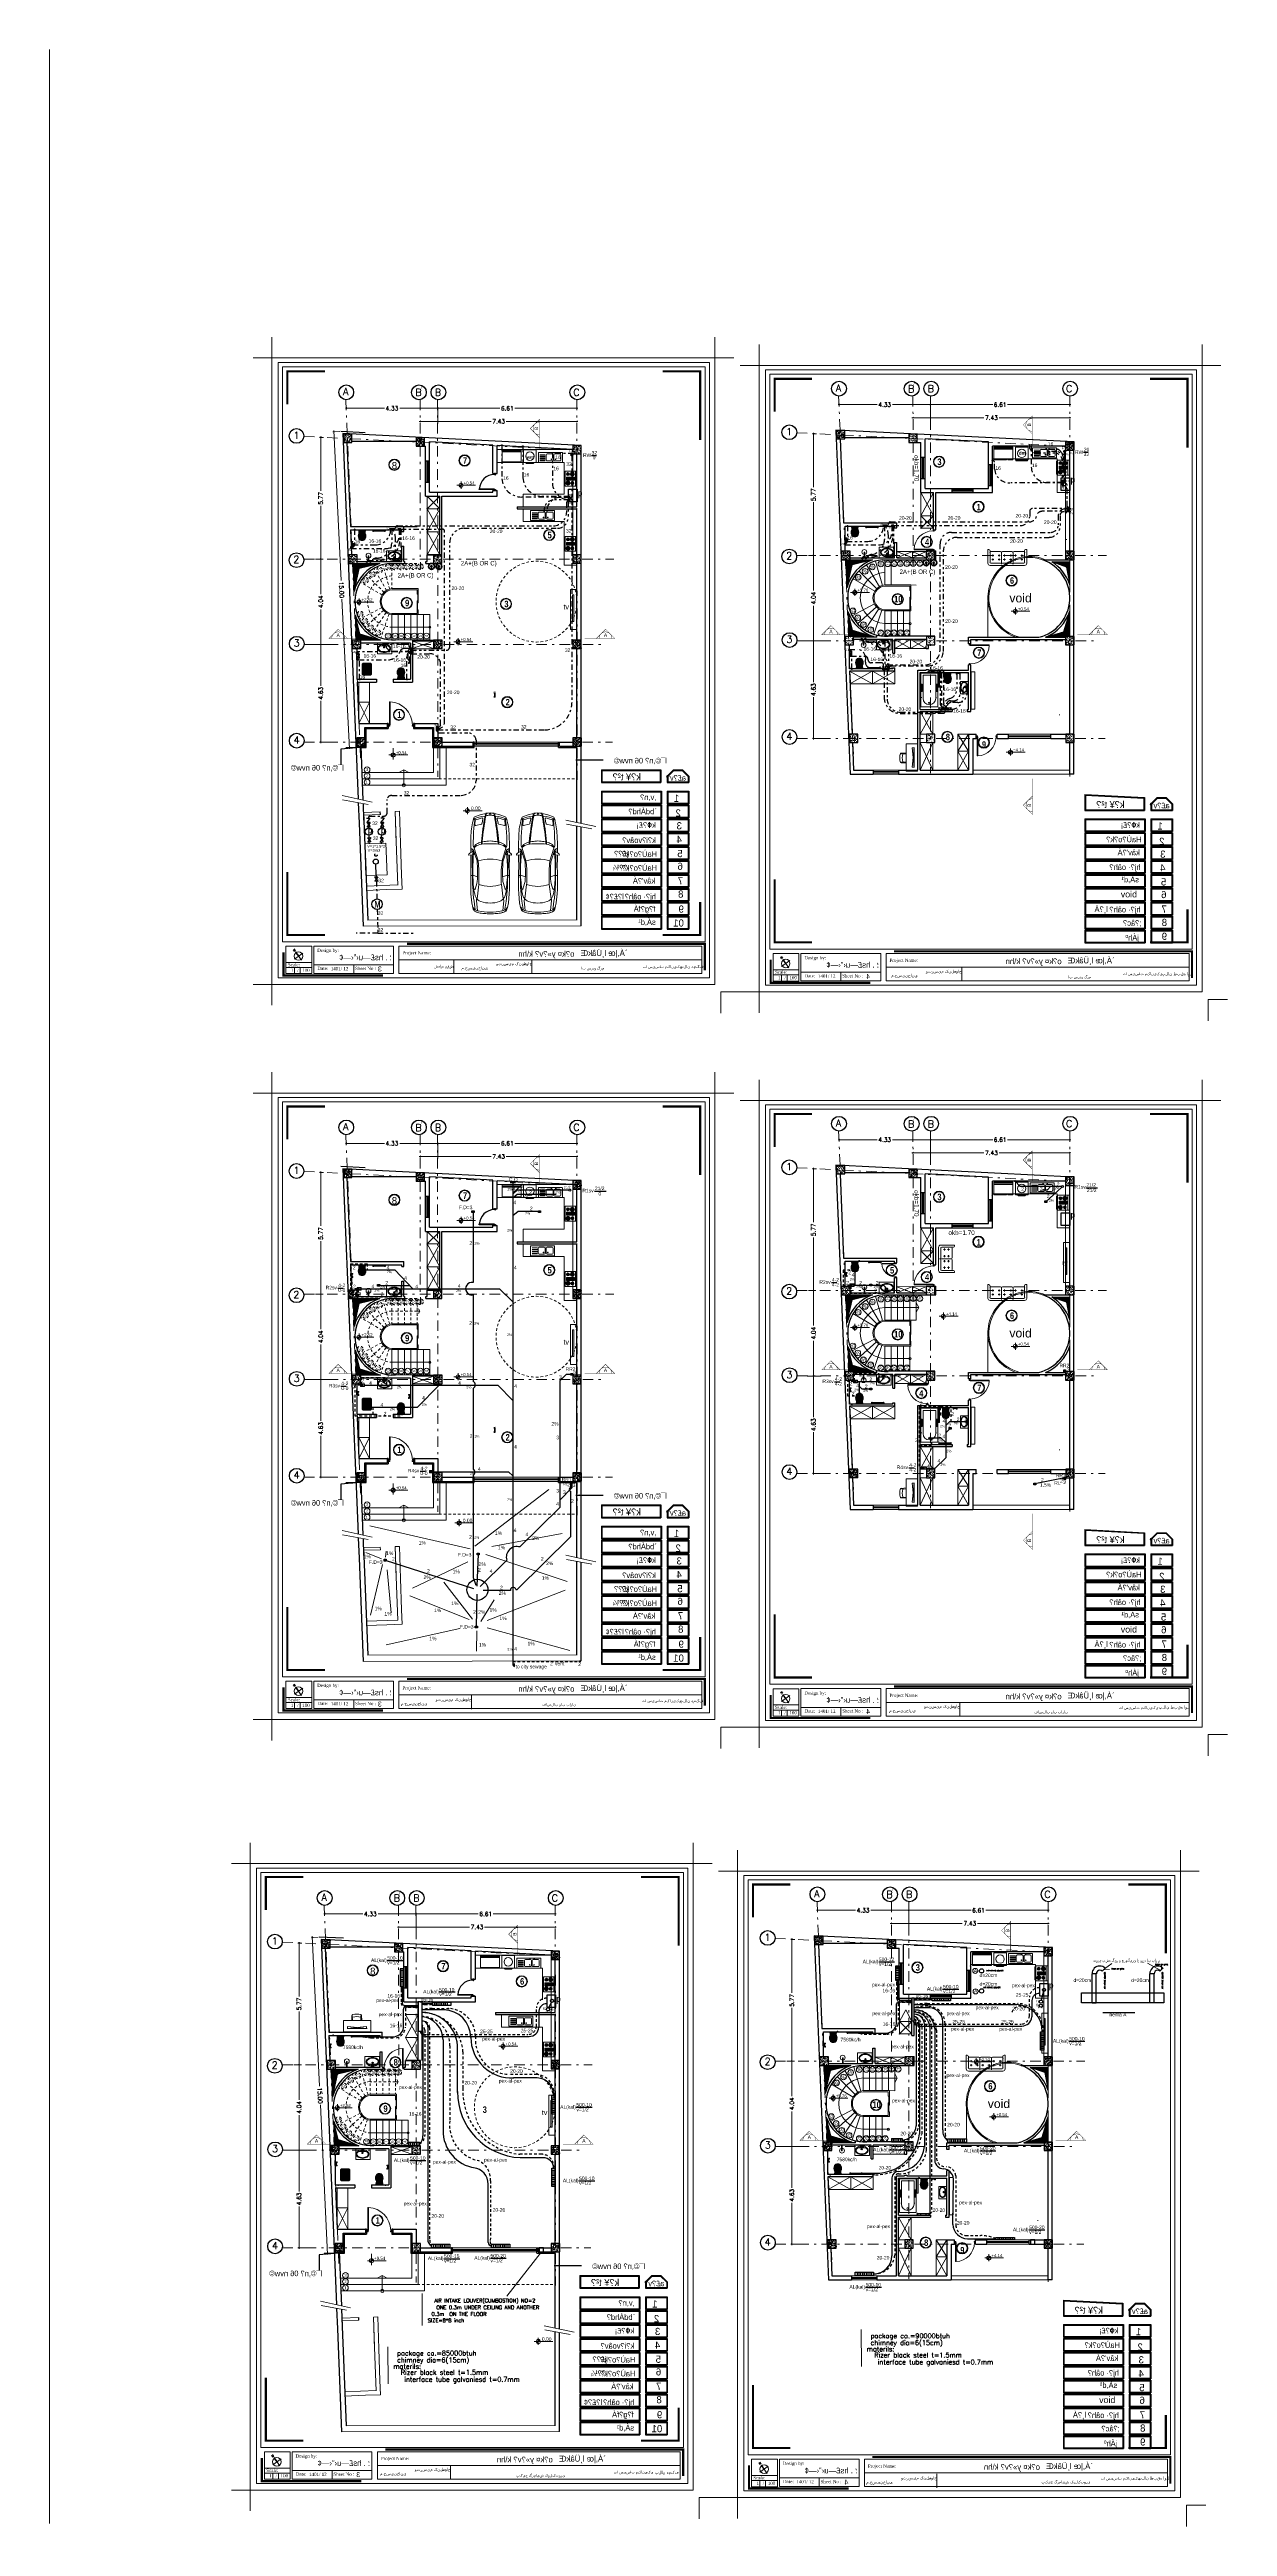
# Model space of a CAD drawing. Header units: inches. Extents: x 0 to 535, y -174 to 989.
# Drawn here: x 171.8 to 227.6, y -42.4 to 75 of the extents above; entities that cross this region are included whole.
import ezdxf
from ezdxf.enums import TextEntityAlignment as Align

# ---------------------------------------------------------------- set-up
doc = ezdxf.new("R2010")
doc.units = ezdxf.units.IN
doc.header["$MEASUREMENT"] = 0
for name, pattern in [('DASHDOT', [1, 0.5, -0.25, 0, -0.25]), ('DASHDOT2', [0.5, 0.25, -0.125, 0, -0.125]), ('DIVIDE2', [0.625, 0.25, -0.125, 0, -0.125, 0, -0.125]), ('HIDDEN2', [0.1875, 0.125, -0.0625])]:
    doc.linetypes.add(name, pattern=pattern)
for name, color, linetype, lineweight in [('0.1', 1, 'Continuous', 15), ('1', 1, 'Continuous', 9), ('AB', 1, 'DASHDOT2', 30), ('arrow', 7, 'Continuous', 9), ('ax', 8, 'Continuous', 5), ('Bath', 7, 'Continuous', 5), ('beton sabok', 9, 'Continuous', 5), ('dim', 254, 'Continuous', 13), ('dimension', 21, 'Continuous', 9), ('door', 1, 'Continuous', 5), ('FAZELAB', 1, 'Continuous', 30), ('FER', 20, 'Continuous', 9), ('font', 253, 'Continuous', 9), ('FUR', 252, 'Continuous', 5), ('Furniture', 175, 'Continuous', 5), ('HEATING', 1, 'Continuous', 30), ('kadr02$0$AEOCLG', 4, 'Continuous', 9), ('Kitchen', 7, 'Continuous', 5), ('LAYER2', 253, 'Continuous', 5), ('TB-Elv 1', 2, 'Continuous', 20), ('text', 54, 'Continuous', 15), ('w.c', 7, 'Continuous', 5), ('wall', 51, 'Continuous', 25), ('window', 152, 'Continuous', 5)]:
    doc.layers.add(name, color=color, linetype=linetype, lineweight=lineweight)
doc.layers.add('nazok kari', color=43, linetype='Continuous')
doc.layers.add('Section', color=3, linetype='Continuous')
doc.styles.add('amir text b', font='swisscbo.ttf')
doc.styles.add('arial', font='arial.ttf')
doc.styles.add('Arial_10', font='arial.ttf', dxfattribs={"height": 300})
doc.styles.add('FAR-3', font='naskhn.shx', dxfattribs={"height": 0.35})
doc.styles.add('kateb', font='naskhd.shx')
doc.styles.add('ROMAND', font='')
doc.styles.add('ROMANT', font='romant')
doc.styles.get("Standard").update_dxf_attribs({"font": 'arial.ttf'})
doc.styles.add('style4', font='naskhd.shx')
doc.styles.get('ROMAND').set_extended_font_data('Koodak')
doc.dimstyles.get("Standard").update_dxf_attribs({"dimtxt": 0.18, "dimasz": 0.18, "dimexe": 0.18, "dimexo": 0.0625, "dimgap": 0.09, "dimtad": 0, "dimtih": 1, "dimtoh": 1, "dimzin": 0, "dimdsep": 46, "dimtxsty": 'Standard', "dimcen": 0.09, "dimadec": 0, "dimazin": 0, "dimtfac": 1, "dimtofl": 0, "dimtmove": 0, "dimatfit": 3, "dimfxl": 1, "dimtolj": 1, "dimtzin": 0, "dimarcsym": 0})
doc.dimstyles.new('STANDARD$0', dxfattribs={"dimtxt": 0.2, "dimasz": 0.05, "dimexe": 0.05, "dimexo": 0.05, "dimgap": 0.05, "dimtad": 0, "dimzin": 0, "dimdsep": 46, "dimtxsty": 'ROMANT', "dimblk": 'OBLIQUE', "dimcen": 0, "dimdle": 0.05, "dimclrd": 256, "dimclre": 256, "dimclrt": 256, "dimadec": 0, "dimazin": 0, "dimtfac": 1, "dimtix": 1, "dimtofl": 0, "dimtmove": 1, "dimatfit": 3, "dimldrblk": 'OBLIQUE', "dimfxl": 1, "dimtolj": 1, "dimtzin": 0, "dimlwd": -1, "dimlwe": -1, "dimarcsym": 1})

# ---------------------------------------------------------------- blocks, each defined once
blk = doc.blocks.new('N1')
at = {"layer": 'arrow'}
for p, q in [((0.79, 0), (-0.84, 0)), ((-0.06, 0), (-0.06, 0.67)), ((-0.05, 0), (-0.05, 0.67)), ((-0.05, 0), (-0.05, 0.67)), ((-0.04, 0), (-0.04, 0.67)), ((-0.03, -0.81), (-0.03, 0.81)), ((-0.03, 0), (-0.03, 0.67)), ((-0.02, 0), (-0.02, 0.67)), ((-0.02, 0), (-0.02, 0.67)), ((-0.01, 0), (-0.01, 0.67)), ((-0.01, 0), (-0.01, 0.67)), ((0, 0), (0, 0.67))]:
    blk.add_line(p, q, dxfattribs=at)
blk.add_circle((-0.03, 0), 0.675, dxfattribs=at)
at = {"layer": 'arrow', "style": 'ROMANT'}
blk.add_text('N', height=0.35, dxfattribs=at).set_placement((-0.03, 1.14), align=Align.MIDDLE)
blk = doc.blocks.new('wc01')
at = {"layer": 'w.c'}
for p, q in [((-1.04, -0.5), (-1.04, 0)), ((-1.04, 0), (-0.35, 0)), ((-0.35, 0), (-0.35, -0.5)), ((-0.35, -0.5), (-1.04, -0.5)), ((-0.52, -0.13), (-0.9, -0.13))]:
    blk.add_line(p, q, dxfattribs=at)
for centre, radius in [((-0.78, -0.09), 0.0209), ((-0.72, -0.19), 0.0338), ((-0.71, -0.09), 0.0209), ((-0.72, -0.19), 0.0285), ((-0.65, -0.09), 0.0209)]:
    blk.add_circle(centre, radius, dxfattribs=at)
for centre, radius, start, end in [((-0.88, -0.25), 0.139, 148.2866, 180), ((-0.88, -0.25), 0.139, 180, 211.7134), ((-0.8, -0.3), 0.231, 123.8347, 148.2866), ((-0.8, -0.2), 0.231, 211.7134, 236.1653), ((-0.88, -0.25), 0.106, 148.2866, 180), ((-0.88, -0.25), 0.106, 180, 211.7134), ((-0.8, -0.3), 0.199, 121.3767, 148.2866), ((-0.8, -0.2), 0.199, 211.7134, 236.1653), ((-0.75, -0.37), 0.323, 105.5176, 123.8347), ((-0.75, -0.12), 0.323, 236.1653, 254.4824), ((-0.75, -0.12), 0.291, 236.1653, 254.4824), ((-0.71, -0.49), 0.449, 90, 105.5176), ((-0.71, 0), 0.449, 254.4824, 270), ((-0.71, 0), 0.417, 254.4824, 270), ((-0.71, -0.49), 0.449, 74.4824, 90), ((-0.71, 0), 0.417, 270, 285.5176), ((-0.71, 0), 0.449, 270, 285.5176), ((-0.68, -0.12), 0.291, 285.5176, 303.8347), ((-0.68, -0.37), 0.323, 56.1653, 74.4824), ((-0.68, -0.12), 0.323, 285.5176, 303.8347), ((-0.63, -0.3), 0.199, 31.7134, 58.6233), ((-0.63, -0.2), 0.199, 303.8347, 328.2866), ((-0.63, -0.3), 0.231, 31.7134, 56.1653), ((-0.63, -0.2), 0.231, 303.8347, 328.2866), ((-0.55, -0.25), 0.106, 360, 31.7134), ((-0.55, -0.25), 0.106, 328.2866, 0), ((-0.55, -0.25), 0.139, 360, 31.7134), ((-0.55, -0.25), 0.139, 328.2866, 360)]:
    blk.add_arc(centre, radius, start, end, dxfattribs=at)
blk = doc.blocks.new('rer')
at = {"layer": 'w.c', "true_color": 0xdbd2bd}
h = blk.add_hatch(color=254, dxfattribs=at)
h.dxf.hatch_style = 2
h.paths.add_polyline_path([(126.85, -299.27), (126.85, -299.15), (126.96, -299.15), (127.01, -299.2), (127.01, -299.54), (126.96, -299.59), (126.85, -299.59), (126.85, -299.47, 1.16316)])
h.paths.add_polyline_path([(126.87, -299.27, -0.287492), (126.96, -299.32, 0.445261), (126.96, -299.41, -0.287492), (126.87, -299.47), (126.55, -299.44, -1), (126.55, -299.3)], flags=17)
h.paths.add_polyline_path([(126.85, -299.15), (126.85, -299.27, 0.009834), (126.85, -299.27, -0.339643), (126.96, -299.32, 0.445261), (126.96, -299.41, -0.287492), (126.87, -299.47), (126.81, -299.46), (126.81, -299.47), (126.56, -299.47), (126.56, -299.59), (126.49, -299.59), (126.44, -299.54), (126.44, -299.2), (126.49, -299.15)])
h.paths.add_polyline_path([(126.85, -299.47, 0.009834), (126.85, -299.47), (126.85, -299.59), (126.83, -299.59), (126.83, -299.47)], flags=17)
h.paths.add_polyline_path([(126.83, -299.47), (126.83, -299.59), (126.81, -299.59), (126.81, -299.47), (126.81, -299.47)], flags=17)
h.paths.add_polyline_path([(126.81, -299.47), (126.81, -299.59), (126.79, -299.59), (126.79, -299.47)], flags=17)
h.paths.add_polyline_path([(126.79, -299.47), (126.79, -299.59), (126.77, -299.59), (126.77, -299.47)], flags=17)
h.paths.add_polyline_path([(126.77, -299.47), (126.77, -299.59), (126.74, -299.59), (126.74, -299.47)], flags=17)
h.paths.add_polyline_path([(126.74, -299.47), (126.74, -299.59), (126.72, -299.59), (126.72, -299.47)], flags=17)
h.paths.add_polyline_path([(126.72, -299.47), (126.72, -299.59), (126.7, -299.59), (126.7, -299.47)], flags=17)
h.paths.add_polyline_path([(126.7, -299.47), (126.7, -299.59), (126.68, -299.59), (126.68, -299.47)], flags=17)
h.paths.add_polyline_path([(126.68, -299.47), (126.68, -299.59), (126.66, -299.59), (126.66, -299.47)], flags=17)
h.paths.add_polyline_path([(126.66, -299.47), (126.66, -299.59), (126.64, -299.59), (126.64, -299.47)], flags=17)
h.paths.add_polyline_path([(126.64, -299.47), (126.64, -299.59), (126.62, -299.59), (126.62, -299.47)], flags=17)
h.paths.add_polyline_path([(126.62, -299.47), (126.62, -299.59), (126.6, -299.59), (126.6, -299.47)], flags=17)
h.paths.add_polyline_path([(126.6, -299.47), (126.6, -299.59), (126.58, -299.59), (126.58, -299.47)], flags=17)
h.paths.add_polyline_path([(126.58, -299.47), (126.58, -299.59), (126.56, -299.59), (126.56, -299.47)], flags=17)
h = blk.add_hatch(color=254, dxfattribs=at)
h.dxf.hatch_style = 2
h.paths.add_polyline_path([(126.87, -299.27, -0.287492), (126.96, -299.32, 0.445261), (126.96, -299.41, -0.287492), (126.87, -299.47), (126.55, -299.44, -1), (126.55, -299.3)])
h = blk.add_hatch(color=254, dxfattribs=at)
h.dxf.hatch_style = 2
h.paths.add_polyline_path([(126.96, -299.32, -0.229416), (126.96, -299.41, -0.445261)])
at = {"layer": 'w.c'}
for p, q in [((126.44, -299.2), (126.49, -299.15)), ((126.44, -299.2), (126.44, -299.54)), ((126.96, -299.15), (126.49, -299.15)), ((126.87, -299.27), (126.55, -299.3)), ((126.56, -299.15), (126.56, -299.27)), ((126.81, -299.27), (126.56, -299.27)), ((126.58, -299.15), (126.58, -299.27)), ((126.6, -299.15), (126.6, -299.27)), ((126.62, -299.15), (126.62, -299.27)), ((126.64, -299.15), (126.64, -299.27)), ((126.66, -299.15), (126.66, -299.27)), ((126.68, -299.15), (126.68, -299.27)), ((126.7, -299.15), (126.7, -299.27)), ((126.72, -299.15), (126.72, -299.27)), ((126.74, -299.15), (126.74, -299.27)), ((126.77, -299.15), (126.77, -299.27)), ((126.79, -299.15), (126.79, -299.27)), ((126.81, -299.15), (126.81, -299.27)), ((126.83, -299.15), (126.83, -299.27)), ((126.85, -299.15), (126.85, -299.27)), ((127.01, -299.2), (126.96, -299.15)), ((127.01, -299.54), (127.01, -299.2)), ((126.49, -299.59), (126.44, -299.54)), ((126.49, -299.59), (126.96, -299.59)), ((126.87, -299.47), (126.55, -299.44)), ((126.56, -299.47), (126.81, -299.47)), ((126.56, -299.47), (126.56, -299.59)), ((126.58, -299.47), (126.58, -299.59)), ((126.6, -299.47), (126.6, -299.59)), ((126.62, -299.47), (126.62, -299.59)), ((126.64, -299.47), (126.64, -299.59)), ((126.66, -299.47), (126.66, -299.59)), ((126.68, -299.47), (126.68, -299.59)), ((126.7, -299.47), (126.7, -299.59)), ((126.72, -299.47), (126.72, -299.59)), ((126.74, -299.47), (126.74, -299.59)), ((126.77, -299.47), (126.77, -299.59)), ((126.79, -299.47), (126.79, -299.59)), ((126.81, -299.47), (126.81, -299.59)), ((126.83, -299.47), (126.83, -299.59)), ((126.85, -299.47), (126.85, -299.59)), ((126.96, -299.59), (127.01, -299.54))]:
    blk.add_line(p, q, dxfattribs=at)
for centre, radius, start, end in [((126.55, -299.37), 0.0713, 90, 270), ((126.87, -299.37), 0.102, 259.1193, 100.8807), ((127, -299.37), 0.0597, 131.9969, 228.0031)]:
    blk.add_arc(centre, radius, start, end, dxfattribs=at)
blk = doc.blocks.new('we')
at = {"layer": 'Furniture', "true_color": 0xdbd2bd}
h = blk.add_hatch(color=254, dxfattribs=at)
h.dxf.hatch_style = 2
h.paths.add_polyline_path([(126.41, -299.62, 0.250522), (126.15, -299.62), (126.04, -299.68, 0.276719), (126.01, -299.72), (126.01, -299.82, 0.276719), (126.04, -299.86), (126.15, -299.92, 0.250522), (126.41, -299.92, 0.599332)])
h.paths.add_polyline_path([(126.16, -299.91, 0.250522), (126.4, -299.91, 0.599332), (126.41, -299.64, 0.250522), (126.16, -299.64, 0.599332)], flags=16)
h.paths.add_polyline_path([(126.38, -299.86, -0.250522), (126.18, -299.86, -0.599332), (126.18, -299.68, -0.250522), (126.38, -299.68, -0.599332)], flags=0)
h.paths.add_polyline_path([(126.18, -299.68, 0.599332), (126.18, -299.86, 0.250522), (126.38, -299.86, 0.599332), (126.38, -299.68, 0.250522)], flags=0)
h.paths.add_polyline_path([(126.01, -299.82), (126.01, -299.72, -0.276719), (126.04, -299.68), (126.13, -299.63), (125.99, -299.61), (125.99, -299.93), (126.13, -299.92), (126.04, -299.86, -0.276719)])
edge = h.paths.add_edge_path()
edge.add_line((125.99, -299.6), (125.99, -299.94))
edge.add_line((125.99, -299.94), (125.99, -299.61))
edge.add_arc((125.94, -299.61), 0.0484, 359.8872, 368.2762)
h = blk.add_hatch(color=254, dxfattribs=at)
h.dxf.hatch_style = 2
h.paths.add_polyline_path([(126.16, -299.91, 0.250522), (126.4, -299.91, 0.599332), (126.41, -299.64, 0.250522), (126.16, -299.64, 0.599332)])
h.paths.add_polyline_path([(126.18, -299.68, -0.250522), (126.38, -299.68, -0.599332), (126.38, -299.86, -0.250522), (126.18, -299.86, -0.599332)], flags=16)
h.paths.add_polyline_path([(126.18, -299.68, 0.599332), (126.18, -299.86, 0.250522), (126.38, -299.86, 0.599332), (126.38, -299.68, 0.250522)], flags=16)
at = {"layer": 'Furniture'}
for p, q in [((125.99, -299.94), (125.99, -299.61)), ((126.13, -299.63), (125.99, -299.61)), ((126.13, -299.92), (125.99, -299.93)), ((126.01, -299.82), (126.01, -299.72)), ((126.04, -299.68), (126.15, -299.62)), ((126.04, -299.86), (126.15, -299.92)), ((126.05, -299.8), (126.05, -299.74))]:
    blk.add_line(p, q, dxfattribs=at)
for centre, radius, start, end in [((126.06, -299.72), 0.0469, 118.016, 179.8872), ((126.06, -299.82), 0.0469, 179.8872, 241.7584), ((126.1, -299.74), 0.0484, 92.8645, 179.8872), ((126.1, -299.8), 0.0484, 179.8872, 266.9099), ((126.23, -299.77), 0.153, 118.016, 241.7584), ((126.23, -299.77), 0.105, 118.016, 241.7584), ((126.28, -299.87), 0.282, 61.7584, 118.016), ((126.28, -299.67), 0.282, 241.7584, 298.016), ((126.28, -299.87), 0.263, 61.7584, 118.016), ((126.28, -299.67), 0.263, 241.7584, 298.016), ((126.28, -299.87), 0.214, 61.7584, 118.016), ((126.28, -299.67), 0.214, 241.7584, 298.016), ((126.33, -299.77), 0.105, 298.016, 61.7584), ((126.33, -299.77), 0.153, 298.016, 61.7584), ((126.33, -299.77), 0.173, 298.016, 61.7584)]:
    blk.add_arc(centre, radius, start, end, dxfattribs=at)
blk = doc.blocks.new('ref12')
at = {"layer": 'Kitchen'}
for p, q in [((0, 0), (-0.9, 0)), ((-0.9, 0), (-0.9, -0.05)), ((0, -0.05), (0, 0)), ((-0.9, -0.05), (0, -0.05)), ((-0.9, -0.1), (-0.9, -0.05)), ((-0.9, -0.1), (-0.9, -0.6)), ((-0.9, -0.1), (0, -0.1)), ((-0.9, -0.57), (0, -0.57)), ((-0.9, -0.6), (-0.3, -0.6)), ((-0.3, -0.57), (-0.3, -0.6)), ((-0.25, -0.57), (-0.25, -0.6)), ((-0.25, -0.6), (0, -0.6)), ((0, -0.1), (0, -0.05)), ((0, -0.1), (0, -0.6))]:
    blk.add_line(p, q, dxfattribs=at)
blk = doc.blocks.new('co17')
at = {"layer": 'Kitchen'}
for p, q in [((-0.75, -0.08), (0, -0.08)), ((-0.6, -0.6), (-0.6, -0.63)), ((-0.55, -0.63), (-0.55, -0.6)), ((-0.45, -0.15), (-0.3, -0.15)), ((-0.3, -0.5), (-0.45, -0.5)), ((-0.43, -0.5), (-0.43, -0.15)), ((-0.4, -0.15), (-0.4, -0.5)), ((-0.38, -0.5), (-0.38, -0.15)), ((-0.35, -0.15), (-0.35, -0.5)), ((-0.33, -0.5), (-0.33, -0.15)), ((-0.2, -0.63), (-0.2, -0.6)), ((-0.15, -0.6), (-0.15, -0.63))]:
    blk.add_line(p, q, dxfattribs=at)
for points in [[(-0.75, -0.6), (-0.75, 0), (0, 0), (0, -0.6)], [(-0.7, -0.65), (-0.7, -0.63), (-0.05, -0.63), (-0.05, -0.65)], [(-0.45, -0.52), (-0.45, -0.13), (-0.3, -0.13), (-0.3, -0.52)]]:
    blk.add_lwpolyline(points, close=True, dxfattribs=at)
for centre, radius in [((-0.6, -0.23), 0.1), ((-0.6, -0.23), 0.075), ((-0.6, -0.45), 0.075), ((-0.6, -0.23), 0.05), ((-0.6, -0.45), 0.05), ((-0.6, -0.23), 0.025), ((-0.6, -0.45), 0.025), ((-0.15, -0.45), 0.1), ((-0.15, -0.23), 0.075), ((-0.15, -0.45), 0.075), ((-0.15, -0.23), 0.05), ((-0.15, -0.45), 0.05), ((-0.15, -0.23), 0.025), ((-0.15, -0.45), 0.025)]:
    blk.add_circle(centre, radius, dxfattribs=at)
blk = doc.blocks.new('1.4plan820504$0$KIT4')
at = {"layer": 'FUR'}
for p, q in [((0.04, 0.09), (0.04, 0.55)), ((1.22, 0.57), (0.06, 0.57)), ((1.22, 0.07), (0.06, 0.07)), ((0.11, 0.2), (0.11, 0.45)), ((0.41, 0.5), (0.16, 0.5)), ((0.41, 0.15), (0.16, 0.15)), ((0.46, 0.2), (0.46, 0.45)), ((0.5, 0.2), (0.5, 0.45)), ((0.8, 0.5), (0.55, 0.5)), ((0.8, 0.15), (0.55, 0.15)), ((0.85, 0.2), (0.85, 0.45)), ((1.16, 0.46), (0.89, 0.46)), ((1.16, 0.39), (0.89, 0.39)), ((1.16, 0.36), (0.89, 0.36)), ((1.16, 0.29), (0.89, 0.29)), ((1.16, 0.26), (0.89, 0.26)), ((1.16, 0.19), (0.89, 0.19)), ((1.16, 0.16), (0.89, 0.16)), ((1.24, 0.09), (1.24, 0.55))]:
    blk.add_line(p, q, dxfattribs=at)
for centre, radius, start, end in [((0.06, 0.55), 0.02, 90, 180), ((0.06, 0.09), 0.02, 180, 270), ((0.16, 0.45), 0.05, 90, 180), ((0.16, 0.2), 0.05, 180, 270), ((0.38, 0.23), 0.0175, 0, 180), ((0.38, 0.23), 0.0175, 180, 0), ((0.41, 0.45), 0.05, 0, 90), ((0.41, 0.2), 0.05, 270, 360), ((0.55, 0.45), 0.05, 90, 180), ((0.55, 0.2), 0.05, 180, 270), ((0.59, 0.23), 0.0175, 0, 180), ((0.59, 0.23), 0.0175, 180, 0), ((0.8, 0.45), 0.05, 0, 90), ((0.8, 0.2), 0.05, 270, 0), ((1.22, 0.55), 0.02, 0, 90), ((1.22, 0.09), 0.02, 270, 0)]:
    blk.add_arc(centre, radius, start, end, dxfattribs=at)
blk = doc.blocks.new('sofa25')
at = {"layer": 'Furniture'}
for p, q in [((-0.93, 0.55), (-0.93, -0.1)), ((0.82, 0.65), (-0.82, 0.65)), ((-0.82, -0.05), (-0.82, 0.5)), ((-0.78, 0.55), (-0.33, 0.55)), ((-0.78, 0), (-0.33, 0)), ((-0.74, 0.37), (-0.64, 0.37)), ((-0.74, 0.18), (-0.64, 0.18)), ((-0.69, 0.42), (-0.69, 0.32)), ((-0.69, 0.23), (-0.69, 0.13)), ((-0.44, 0.37), (-0.34, 0.37)), ((-0.44, 0.18), (-0.34, 0.18)), ((-0.39, 0.42), (-0.39, 0.32)), ((-0.39, 0.23), (-0.39, 0.13)), ((-0.28, 0.6), (-0.28, 0.05)), ((-0.23, 0.55), (0.22, 0.55)), ((-0.23, 0), (0.22, 0)), ((-0.19, 0.37), (-0.09, 0.37)), ((-0.19, 0.18), (-0.09, 0.18)), ((-0.14, 0.42), (-0.14, 0.32)), ((-0.14, 0.23), (-0.14, 0.13)), ((0.11, 0.37), (0.21, 0.37)), ((0.11, 0.18), (0.21, 0.18)), ((0.16, 0.42), (0.16, 0.32)), ((0.16, 0.23), (0.16, 0.13)), ((0.28, 0.05), (0.28, 0.6)), ((0.32, 0.55), (0.78, 0.55)), ((0.78, 0), (0.32, 0)), ((0.44, 0.37), (0.34, 0.37)), ((0.44, 0.18), (0.34, 0.18)), ((0.39, 0.42), (0.39, 0.32)), ((0.39, 0.23), (0.39, 0.13)), ((0.74, 0.37), (0.64, 0.37)), ((0.74, 0.18), (0.64, 0.18)), ((0.69, 0.42), (0.69, 0.32)), ((0.69, 0.23), (0.69, 0.13)), ((0.82, 0.5), (0.82, -0.05)), ((0.93, -0.1), (0.93, 0.55)), ((-0.93, -0.1), (-0.88, -0.1)), ((0.87, -0.1), (0.93, -0.1))]:
    blk.add_line(p, q, dxfattribs=at)
for centre, radius, start, end in [((-0.82, 0.55), 0.1, 90, 180), ((-0.78, 0.5), 0.05, 90, 180), ((-0.78, 0.05), 0.05, 180, 270), ((-0.33, 0.6), 0.05, 270, 0), ((-0.33, 0.05), 0.05, 270, 0), ((-0.23, 0.6), 0.05, 180, 270), ((-0.23, 0.05), 0.05, 180, 270), ((0.22, 0.6), 0.05, 270, 0), ((0.22, 0.05), 0.05, 270, 0), ((0.32, 0.05), 0.05, 180, 270), ((0.32, 0.6), 0.05, 180, 270), ((0.78, 0.5), 0.05, 0, 90), ((0.78, 0.05), 0.05, 270, 0), ((0.82, 0.55), 0.1, 0, 90), ((-0.88, -0.05), 0.05, 270, 0), ((0.87, -0.05), 0.05, 180, 270)]:
    blk.add_arc(centre, radius, start, end, dxfattribs=at)
blk = doc.blocks.new('wqw')
at = {"layer": 'Furniture'}
for p, q in [((158, 123.43), (158, 122.89)), ((159.3, 123.43), (158, 123.43)), ((158.4, 123.66), (158.39, 123.43)), ((158.42, 123.65), (158.4, 123.65)), ((158.42, 123.65), (158.43, 123.43)), ((158.44, 123.7), (158.43, 123.7)), ((158.81, 123.7), (158.83, 123.7)), ((158.83, 123.65), (158.82, 123.43)), ((158.83, 123.65), (158.86, 123.65)), ((158.85, 123.66), (158.87, 123.43)), ((159.3, 123.43), (159.3, 122.89)), ((159.3, 122.89), (158, 122.89))]:
    blk.add_line(p, q, dxfattribs=at)
for points in [[(159.1, 123.14), (159.1, 123.05), (158.18, 123.05), (158.18, 123.05)], [(158.19, 123.14), (158.19, 123.05), (159.12, 123.05), (159.12, 123.05)]]:
    blk.add_lwpolyline(points, close=True, dxfattribs=at)
for centre, radius, start, end in [((158.44, 123.66), 0.0398, 106.4199, 177.4596), ((158.42, 123.65), 0.000994, 2.5404, 90), ((158.63, 123.04), 0.688, 74.4748, 105.5252), ((158.63, 123.01), 0.598, 71.5812, 108.4188), ((158.82, 123.66), 0.0398, 2.5404, 73.5801), ((158.83, 123.65), 0.000994, 90, 177.4596)]:
    blk.add_arc(centre, radius, start, end, dxfattribs=at)
blk = doc.blocks.new('WD_WIN4')
for p, q in [((-0.5, 0.5), (0.5, 0.5)), ((-0.5, 0.12), (0.5, 0.12)), ((-0.5, -0.12), (0.5, -0.12)), ((-0.5, -0.5), (0.5, -0.5))]:
    blk.add_line(p, q)
blk = doc.blocks.new('DR_D01')
for p, q in [((-0.5, 0.03), (-0.42, 0.03)), ((-0.5, 0.03), (-0.5, -0.03)), ((-0.45, 0.93), (-0.42, 0.93)), ((-0.45, 0.03), (-0.45, 0.93)), ((-0.45, 0.03), (-0.45, 0)), ((-0.45, 0), (-0.435, 0)), ((-0.435, 0), (-0.435, -0.03)), ((-0.42, 0.03), (-0.42, 0.93)), ((0.435, 0), (0.435, -0.03)), ((0.45, 0), (0.435, 0)), ((0.45, 0.03), (0.45, 0)), ((0.5, 0.03), (0.45, 0.03)), ((0.5, -0.03), (0.5, 0.03)), ((-0.435, -0.03), (-0.5, -0.03)), ((0.435, -0.03), (0.5, -0.03))]:
    blk.add_line(p, q)
blk.add_arc((-0.46, 0.021), 0.91, 0.59152, 87.46644)
blk = doc.blocks.new('beton')
at = {"layer": 'beton sabok'}
h = blk.add_hatch(dxfattribs=at)
h.set_pattern_fill('AR-CONC', color=256, scale=0.022857, angle=45)
h.set_pattern_definition([(95, (46.01481, 18.04323), (0.126069028, 0.105784475), [0.017142857, -0.18857143]), (40, (46.01481, 18.04323), (-0.14399821, 0.099147006), [0.013714286, -0.150857143]), (145.451444, (46.02532, 18.05205), (-0.01792918, 0.20493148), [0.014569187, -0.160261054]), (91.1842, (45.98248, 18.07555), (0.1992442, 0.14574029), [0.02571429, -0.28285714]), (141.635635, (45.9991, 18.0877), (-0.00637716, 0.30850552), [0.02185379, -0.24039172]), (36.184164, (45.98248, 18.07555), (-0.00637716, 0.30850552), [0.02057143, -0.22628571]), (66, (46.00673, 18.08364), (0.161547788, 0.03140171), [0.017142857, -0.18857143]), (11, (46.00673, 18.08364), (-0.07787625, 0.156527642), [0.013714286, -0.150857143]), (116.451445, (46.02019, 18.08625), (0.083671537, 0.18792935), [0.014569186, -0.160261054]), (82.5, (46.01481, 18.04323), (-0.0518384424, 0.055769101), [0, -0.149028571, 0, -0.153142857, 0, -0.151428571]), (52.5, (46.01481, 18.04323), (-0.021228101, 0.106265017), [0, -0.087314286, 0, -0.1456, 0, -0.057714286]), (12.5, (45.97877, 18.00719), (0.0899241525, 0.082633317), [0, -0.057142857, 0, -0.178285714, 0, -0.236571429]), (2.5, (45.9626, 17.99103), (0.07807771, 0.110436527), [0, -0.074285714, 0, -0.1184, 0, -0.168])])
h.paths.add_polyline_path([(326.84, 567.85), (327.24, 567.85), (327.24, 568.25), (326.84, 568.25)])
at = {"layer": 'wall'}
blk.add_lwpolyline([(327.24, 568.25), (327.24, 567.85), (326.84, 567.85), (326.84, 568.25)], close=True, dxfattribs=at)
blk = doc.blocks.new('_Oblique')
at = {"color": 0, "linetype": 'ByBlock', "lineweight": -2}
blk.add_line((-0.5, -0.5), (0.5, 0.5), dxfattribs=at)
blk = doc.blocks.new('*D167')
at = {"layer": 'Defpoints', "color": 0, "transparency": 16777216}
for p in [(32.95, 38.09), (32.76, 32.32), (32.93, 32.32)]:
    blk.add_point(p, dxfattribs=at)
at = {"layer": 'dimension', "transparency": 16777216}
for p, q in [((32.9, 38.09), (32.71, 38.09)), ((32.76, 38.14), (32.76, 35.56)), ((32.76, 32.27), (32.76, 34.84)), ((32.88, 32.32), (32.71, 32.32))]:
    blk.add_line(p, q, dxfattribs=at)
at = {"layer": 'dimension', "transparency": 16777216, "xscale": 0.05, "yscale": 0.05, "zscale": 0.05}
for p, rotation in [((32.76, 38.09), 90), ((32.76, 32.32), 270)]:
    blk.add_blockref('_Oblique', p, dxfattribs=dict(at, rotation=rotation))
at = {"layer": 'dimension', "transparency": 16777216, "insert": (32.76, 35.2), "char_height": 0.2, "attachment_point": 5, "rotation": 90, "style": 'ROMANT'}
blk.add_mtext('\\A1;5.77', dxfattribs=at)
blk = doc.blocks.new('*D168')
at = {"layer": 'Defpoints', "color": 0, "transparency": 16777216}
for p in [(32.47, 32.32), (32.41, 28.27), (32.76, 28.27)]:
    blk.add_point(p, dxfattribs=at)
at = {"layer": 'dimension', "transparency": 16777216}
for p, q in [((32.52, 32.32), (32.81, 32.32)), ((32.76, 32.37), (32.76, 30.66)), ((32.76, 28.22), (32.76, 29.93)), ((32.46, 28.27), (32.81, 28.27))]:
    blk.add_line(p, q, dxfattribs=at)
at = {"layer": 'dimension', "transparency": 16777216, "xscale": 0.05, "yscale": 0.05, "zscale": 0.05}
for p, rotation in [((32.76, 32.32), 90), ((32.76, 28.27), 270)]:
    blk.add_blockref('_Oblique', p, dxfattribs=dict(at, rotation=rotation))
at = {"layer": 'dimension', "transparency": 16777216, "insert": (32.76, 30.3), "char_height": 0.2, "attachment_point": 5, "rotation": 90, "style": 'ROMANT'}
blk.add_mtext('\\A1;4.04', dxfattribs=at)
blk = doc.blocks.new('*D169')
at = {"layer": 'Defpoints', "color": 0, "transparency": 16777216}
for p in [(33.17, 28.27), (32.76, 23.65), (33.17, 23.65)]:
    blk.add_point(p, dxfattribs=at)
at = {"layer": 'dimension', "transparency": 16777216}
for p, q in [((33.12, 28.27), (32.71, 28.27)), ((32.76, 28.32), (32.76, 26.32)), ((32.76, 23.6), (32.76, 25.6)), ((33.12, 23.65), (32.71, 23.65))]:
    blk.add_line(p, q, dxfattribs=at)
at = {"layer": 'dimension', "transparency": 16777216, "xscale": 0.05, "yscale": 0.05, "zscale": 0.05}
for p, rotation in [((32.76, 28.27), 90), ((32.76, 23.65), 270)]:
    blk.add_blockref('_Oblique', p, dxfattribs=dict(at, rotation=rotation))
at = {"layer": 'dimension', "transparency": 16777216, "insert": (32.76, 25.96), "char_height": 0.2, "attachment_point": 5, "rotation": 90, "style": 'ROMANT'}
blk.add_mtext('\\A1;4.63', dxfattribs=at)
blk = doc.blocks.new('*D170')
at = {"layer": 'Defpoints', "color": 0, "transparency": 16777216}
for p in [(33.98, 39.39), (38.31, 39.47), (38.31, 39.47)]:
    blk.add_point(p, dxfattribs=at)
at = {"layer": 'dimension', "transparency": 16777216}
for p, q in [((33.93, 39.47), (35.78, 39.47)), ((33.98, 39.44), (33.98, 39.52)), ((38.36, 39.47), (36.51, 39.47))]:
    blk.add_line(p, q, dxfattribs=at)
at = {"layer": 'dimension', "transparency": 16777216, "xscale": 0.05, "yscale": 0.05, "zscale": 0.05, "rotation": 180}
blk.add_blockref('_Oblique', (33.98, 39.47), dxfattribs=at)
at = {"layer": 'dimension', "transparency": 16777216, "xscale": 0.05, "yscale": 0.05, "zscale": 0.05}
blk.add_blockref('_Oblique', (38.31, 39.47), dxfattribs=at)
at = {"layer": 'dimension', "transparency": 16777216, "insert": (36.14, 39.47), "char_height": 0.2, "attachment_point": 5, "style": 'ROMANT'}
blk.add_mtext('\\A1;4.33', dxfattribs=at)
blk = doc.blocks.new('*D171')
at = {"layer": 'Defpoints', "color": 0, "transparency": 16777216}
for p in [(44.91, 39.6), (44.91, 39.47), (38.31, 38.7)]:
    blk.add_point(p, dxfattribs=at)
at = {"layer": 'dimension', "transparency": 16777216}
for p, q in [((38.26, 39.47), (41.26, 39.47)), ((38.31, 38.75), (38.31, 39.52)), ((44.96, 39.47), (41.96, 39.47)), ((44.91, 39.55), (44.91, 39.42))]:
    blk.add_line(p, q, dxfattribs=at)
at = {"layer": 'dimension', "transparency": 16777216, "xscale": 0.05, "yscale": 0.05, "zscale": 0.05, "rotation": 180}
blk.add_blockref('_Oblique', (38.31, 39.47), dxfattribs=at)
at = {"layer": 'dimension', "transparency": 16777216, "xscale": 0.05, "yscale": 0.05, "zscale": 0.05}
blk.add_blockref('_Oblique', (44.91, 39.47), dxfattribs=at)
at = {"layer": 'dimension', "transparency": 16777216, "insert": (41.61, 39.47), "char_height": 0.2, "attachment_point": 5, "style": 'ROMANT'}
blk.add_mtext('\\A1;6.61', dxfattribs=at)
blk = doc.blocks.new('*D172')
at = {"layer": 'Defpoints', "color": 0, "transparency": 16777216}
for p in [(37.48, 38.85), (44.91, 38.85), (44.91, 38.85)]:
    blk.add_point(p, dxfattribs=at)
at = {"layer": 'dimension', "transparency": 16777216}
for p, q in [((37.43, 38.85), (40.84, 38.85)), ((44.96, 38.85), (41.56, 38.85))]:
    blk.add_line(p, q, dxfattribs=at)
at = {"layer": 'dimension', "transparency": 16777216, "xscale": 0.05, "yscale": 0.05, "zscale": 0.05, "rotation": 180}
blk.add_blockref('_Oblique', (37.48, 38.85), dxfattribs=at)
at = {"layer": 'dimension', "transparency": 16777216, "xscale": 0.05, "yscale": 0.05, "zscale": 0.05}
blk.add_blockref('_Oblique', (44.91, 38.85), dxfattribs=at)
at = {"layer": 'dimension', "transparency": 16777216, "insert": (41.2, 38.85), "char_height": 0.2, "attachment_point": 5, "style": 'ROMANT'}
blk.add_mtext('\\A1;7.43', dxfattribs=at)
blk = doc.blocks.new('PL_BMW_850_ELEV')
at = {"layer": 'Furniture'}
for p, q in [((-4.65, 0.56), (-4.61, 0.67)), ((-4.16, 0.65), (-4.63, 0.6)), ((-4.56, 0.8), (-4.61, 0.77)), ((-4.46, 0.72), (-4.57, 0.7)), ((-4.48, 0.82), (-4.56, 0.8)), ((-4.26, 0.87), (-4.48, 0.82)), ((-4.18, 0.76), (-4.46, 0.72)), ((-3.84, 0.91), (-4.26, 0.87)), ((-4.17, 0.51), (-4.2, 0.44)), ((-4.04, 0.78), (-4.18, 0.76)), ((-4.13, 0.56), (-4.17, 0.51)), ((-4.09, 0.64), (-4.16, 0.65)), ((-4.11, 0.59), (-4.13, 0.56)), ((-4.08, 0.63), (-4.11, 0.59)), ((-4.08, 0.63), (-4.09, 0.64)), ((-4.07, 0.62), (-4.08, 0.63)), ((-3.4, 0.54), (-4.07, 0.62)), ((-3.99, 0.68), (-4.06, 0.64)), ((-3.84, 0.8), (-4.04, 0.78)), ((-3.93, 0.71), (-3.99, 0.68)), ((-3.84, 0.73), (-3.93, 0.71)), ((-3.61, 0.92), (-3.84, 0.91)), ((-3.69, 0.81), (-3.84, 0.8)), ((-3.74, 0.76), (-3.84, 0.73)), ((-3.65, 0.77), (-3.74, 0.76)), ((-3.54, 0.82), (-3.69, 0.81)), ((-3.59, 0.78), (-3.65, 0.77)), ((-3.62, 0.75), (-3.63, 0.73)), ((-3.63, 0.73), (-3.62, 0.71)), ((-3.59, 0.77), (-3.62, 0.75)), ((-3.62, 0.71), (-3.35, 0.63)), ((-3.45, 0.92), (-3.61, 0.92)), ((-3.53, 0.78), (-3.59, 0.77)), ((-3.38, 0.83), (-3.54, 0.82)), ((-3.34, 0.8), (-3.53, 0.78)), ((-2.97, 0.92), (-3.45, 0.92)), ((-3.33, 0.53), (-3.4, 0.54)), ((-3.23, 0.83), (-3.38, 0.83)), ((-3.35, 0.63), (-3.25, 0.61)), ((-3.3, 0.8), (-3.34, 0.8)), ((-3.18, 0.53), (-3.33, 0.53)), ((-3.18, 0.81), (-3.3, 0.8)), ((-3.25, 0.61), (-3.12, 0.6)), ((-3.23, 0.83), (-2.95, 0.84)), ((-3.04, 0.82), (-3.18, 0.81)), ((-2.92, 0.53), (-3.18, 0.53)), ((-3.12, 0.6), (-2.99, 0.59)), ((-2.95, 0.82), (-3.04, 0.82)), ((-2.95, 0.82), (-3.03, 0.59)), ((-2.99, 0.59), (-2.81, 0.59)), ((-2.88, 0.92), (-2.97, 0.92)), ((-2.96, 0.9), (-2.97, 0.89)), ((-2.97, 0.89), (-2.96, 0.86)), ((-2.95, 0.92), (-2.96, 0.9)), ((-2.96, 0.86), (-2.95, 0.84)), ((-2.95, 0.84), (-2.95, 0.82)), ((-2.86, 0.84), (-2.95, 0.84)), ((-2.86, 0.82), (-2.95, 0.82)), ((-2.71, 0.53), (-2.92, 0.53)), ((-2.7, 0.92), (-2.88, 0.92)), ((-2.72, 0.84), (-2.86, 0.84)), ((-2.73, 0.82), (-2.86, 0.82)), ((-2.81, 0.59), (-2.68, 0.59)), ((-2.5, 0.82), (-2.73, 0.82)), ((-2.52, 0.85), (-2.72, 0.84)), ((-2.45, 0.55), (-2.71, 0.53)), ((-2.69, 0.91), (-2.7, 0.92)), ((-2, 0.92), (-2.68, 0.91)), ((-2.68, 0.59), (-2.53, 0.6)), ((-2.39, 0.91), (-2.53, 0.91)), ((-2.53, 0.6), (-2.4, 0.61)), ((-2.34, 0.85), (-2.52, 0.85)), ((-2.27, 0.81), (-2.5, 0.82)), ((-2.27, 0.57), (-2.45, 0.55)), ((-2.4, 0.61), (-2.32, 0.61)), ((-2.15, 0.85), (-2.34, 0.85)), ((-2.32, 0.61), (-2.27, 0.62)), ((-2.07, 0.8), (-2.27, 0.81)), ((-2.27, 0.62), (-1.74, 0.8)), ((-1.67, 0.75), (-2.27, 0.57)), ((-1.98, 0.85), (-2.15, 0.85)), ((-1.94, 0.79), (-2.07, 0.8)), ((-1.98, 1.02), (-2, 1.02)), ((-2, 1.02), (-1.99, 0.83)), ((-1.99, 0.83), (-1.94, 0.82)), ((-1.96, 1.01), (-1.98, 1.02)), ((-1.94, 0.79), (-1.97, 0.74)), ((-1.94, 1), (-1.96, 1.01)), ((-1.92, 0.98), (-1.94, 1)), ((-1.94, 0.82), (-1.86, 0.81)), ((-1.94, 0.82), (-1.94, 0.79)), ((-1.82, 0.78), (-1.94, 0.79)), ((-1.86, 0.9), (-1.92, 0.98)), ((-1.45, 0.92), (-1.88, 0.92)), ((-1.84, 0.84), (-1.86, 0.9)), ((-1.86, 0.81), (-1.84, 0.81)), ((-1.83, 0.83), (-1.84, 0.84)), ((-1.83, 0.81), (-1.83, 0.83)), ((-1.71, 0.85), (-1.82, 0.85)), ((-1.74, 0.8), (-1.73, 0.82)), ((-1.73, 0.82), (-1.71, 0.85)), ((-1.71, 0.85), (-1.7, 0.87)), ((-1.7, 0.87), (-1.69, 0.9)), ((-1.69, 0.9), (-1.69, 0.92)), ((-1.63, 0.73), (-1.67, 0.75)), ((-1.64, 0.77), (-1.6, 0.78)), ((-1.59, 0.69), (-1.63, 0.73)), ((-1.6, 0.78), (-1.57, 0.8)), ((-1.55, 0.63), (-1.59, 0.69)), ((-1.57, 0.8), (-1.55, 0.8)), ((-1.55, 0.8), (-1.39, 0.8)), ((-1.52, 0.57), (-1.55, 0.63)), ((-1.5, 0.49), (-1.52, 0.57)), ((-1.48, 0.4), (-1.5, 0.49)), ((-1.43, 0.41), (-1.46, 0.41)), ((-1.44, 0.38), (-1.46, 0.38)), ((-1.16, 0.91), (-1.45, 0.92)), ((-1.39, 0.38), (-1.44, 0.38)), ((-1.37, 0.41), (-1.43, 0.41)), ((-1.39, 0.8), (-1.15, 0.79)), ((-1.36, 0.38), (-1.39, 0.38)), ((-1.15, 0.79), (-0.89, 0.78)), ((-0.89, 0.78), (-0.73, 0.77)), ((-0.73, 0.77), (-0.56, 0.76)), ((-0.53, 0.41), (-0.59, 0.68)), ((-0.56, 0.76), (-0.36, 0.73)), ((-0.35, 0.7), (-0.56, 0.72)), ((-0.28, 0.34), (-0.49, 0.38)), ((-0.26, 0.78), (-0.37, 0.81)), ((-0.36, 0.73), (-0.28, 0.72)), ((-0.33, 0.68), (-0.28, 0.52)), ((-0.31, 0.79), (-0.27, 0.72)), ((-0.24, 0.37), (-0.28, 0.52)), ((-0.27, 0.72), (-0.25, 0.67)), ((-0.25, 0.67), (-0.22, 0.59)), ((-0.22, 0.59), (-0.2, 0.53)), ((-0.2, 0.53), (-0.18, 0.45)), ((-0.18, 0.45), (-0.17, 0.4)), ((-0.17, 0.69), (-0.11, 0.51)), ((-0.17, 0.4), (-0.15, 0.24)), ((-0.15, 0.24), (-0.13, 0.21)), ((-0.09, 0.22), (-0.15, 0.24)), ((-0.13, 0.21), (-0.12, 0.16)), ((-0.13, 0.2), (-0.08, 0.19)), ((-0.12, 0.16), (-0.12, 0.11)), ((-0.12, 0.11), (-0.11, 0.06)), ((-0.11, 0.51), (-0.08, 0.42)), ((-0.11, 0.06), (-0.11, 0)), ((-0.02, 0.2), (-0.09, 0.22)), ((-0.05, 0.27), (-0.08, 0.42)), ((-0.08, 0.19), (-0.04, 0.18)), ((-0.05, 0.27), (-0.04, 0.22)), ((-0.02, 0.19), (-0.04, 0.22)), ((-0.04, 0.18), (-0.02, 0.17)), ((-4.65, -0.56), (-4.61, -0.67)), ((-4.16, -0.65), (-4.63, -0.6)), ((-4.56, -0.8), (-4.61, -0.77)), ((-4.46, -0.72), (-4.57, -0.7)), ((-4.48, -0.82), (-4.56, -0.8)), ((-4.26, -0.87), (-4.48, -0.82)), ((-4.18, -0.76), (-4.46, -0.72)), ((-3.84, -0.91), (-4.26, -0.87)), ((-4.17, -0.51), (-4.2, -0.44)), ((-4.04, -0.78), (-4.18, -0.76)), ((-4.13, -0.56), (-4.17, -0.51)), ((-4.09, -0.64), (-4.16, -0.65)), ((-4.11, -0.59), (-4.13, -0.56)), ((-4.08, -0.63), (-4.11, -0.59)), ((-4.08, -0.63), (-4.09, -0.64)), ((-4.07, -0.62), (-4.08, -0.63)), ((-3.4, -0.54), (-4.07, -0.62)), ((-3.99, -0.68), (-4.06, -0.64)), ((-3.84, -0.8), (-4.04, -0.78)), ((-3.93, -0.71), (-3.99, -0.68)), ((-3.84, -0.73), (-3.93, -0.71)), ((-3.74, -0.76), (-3.84, -0.73)), ((-3.69, -0.81), (-3.84, -0.8)), ((-3.61, -0.92), (-3.84, -0.91)), ((-3.65, -0.77), (-3.74, -0.76)), ((-3.54, -0.82), (-3.69, -0.81)), ((-3.59, -0.78), (-3.65, -0.77)), ((-3.63, -0.73), (-3.62, -0.71)), ((-3.62, -0.75), (-3.63, -0.73)), ((-3.62, -0.71), (-3.35, -0.63)), ((-3.59, -0.77), (-3.62, -0.75)), ((-3.45, -0.92), (-3.61, -0.92)), ((-3.53, -0.78), (-3.59, -0.77)), ((-3.38, -0.83), (-3.54, -0.82)), ((-3.34, -0.8), (-3.53, -0.78)), ((-2.97, -0.92), (-3.45, -0.92)), ((-3.33, -0.53), (-3.4, -0.54)), ((-3.23, -0.83), (-3.38, -0.83)), ((-3.35, -0.63), (-3.25, -0.61)), ((-3.3, -0.8), (-3.34, -0.8)), ((-3.18, -0.53), (-3.33, -0.53)), ((-3.18, -0.81), (-3.3, -0.8)), ((-3.25, -0.61), (-3.12, -0.6)), ((-3.23, -0.83), (-2.95, -0.84)), ((-2.92, -0.53), (-3.18, -0.53)), ((-3.04, -0.82), (-3.18, -0.81)), ((-3.12, -0.6), (-2.99, -0.59)), ((-2.95, -0.82), (-3.04, -0.82)), ((-2.95, -0.82), (-3.03, -0.59)), ((-2.99, -0.59), (-2.81, -0.59)), ((-2.97, -0.89), (-2.96, -0.86)), ((-2.96, -0.9), (-2.97, -0.89)), ((-2.88, -0.92), (-2.97, -0.92)), ((-2.96, -0.86), (-2.95, -0.84)), ((-2.95, -0.92), (-2.96, -0.9)), ((-2.86, -0.82), (-2.95, -0.82)), ((-2.95, -0.84), (-2.95, -0.82)), ((-2.86, -0.84), (-2.95, -0.84)), ((-2.71, -0.53), (-2.92, -0.53)), ((-2.7, -0.92), (-2.88, -0.92)), ((-2.73, -0.82), (-2.86, -0.82)), ((-2.72, -0.84), (-2.86, -0.84)), ((-2.81, -0.59), (-2.68, -0.59)), ((-2.5, -0.82), (-2.73, -0.82)), ((-2.52, -0.85), (-2.72, -0.84)), ((-2.45, -0.55), (-2.71, -0.53)), ((-2.69, -0.91), (-2.7, -0.92)), ((-2.68, -0.59), (-2.53, -0.6)), ((-2, -0.92), (-2.68, -0.91)), ((-2.53, -0.6), (-2.4, -0.61)), ((-2.34, -0.85), (-2.52, -0.85)), ((-2.27, -0.81), (-2.5, -0.82)), ((-2.27, -0.57), (-2.45, -0.55)), ((-2.4, -0.61), (-2.32, -0.61)), ((-2.15, -0.85), (-2.34, -0.85)), ((-2.32, -0.61), (-2.27, -0.62)), ((-1.67, -0.75), (-2.27, -0.57)), ((-2.27, -0.62), (-1.74, -0.8)), ((-2.07, -0.8), (-2.27, -0.81)), ((-1.98, -0.85), (-2.15, -0.85)), ((-1.94, -0.79), (-2.07, -0.8)), ((-2, -1.02), (-1.99, -0.83)), ((-1.98, -1.02), (-2, -1.02)), ((-1.99, -0.83), (-1.94, -0.82)), ((-1.96, -1.01), (-1.98, -1.02)), ((-1.94, -0.79), (-1.97, -0.74)), ((-1.94, -1), (-1.96, -1.01)), ((-1.82, -0.78), (-1.94, -0.79)), ((-1.94, -0.82), (-1.94, -0.79)), ((-1.94, -0.82), (-1.86, -0.81)), ((-1.92, -0.98), (-1.94, -1)), ((-1.86, -0.9), (-1.92, -0.98)), ((-1.45, -0.92), (-1.88, -0.92)), ((-1.86, -0.81), (-1.84, -0.81)), ((-1.84, -0.84), (-1.86, -0.9)), ((-1.83, -0.83), (-1.84, -0.84)), ((-1.83, -0.81), (-1.83, -0.83)), ((-1.71, -0.85), (-1.82, -0.85)), ((-1.74, -0.8), (-1.73, -0.82)), ((-1.73, -0.82), (-1.71, -0.85)), ((-1.71, -0.85), (-1.7, -0.87)), ((-1.7, -0.87), (-1.69, -0.9)), ((-1.69, -0.9), (-1.69, -0.92)), ((-1.63, -0.73), (-1.67, -0.75)), ((-1.64, -0.77), (-1.6, -0.78)), ((-1.59, -0.69), (-1.63, -0.73)), ((-1.6, -0.78), (-1.57, -0.8)), ((-1.55, -0.63), (-1.59, -0.69)), ((-1.57, -0.8), (-1.55, -0.8)), ((-1.52, -0.57), (-1.55, -0.63)), ((-1.55, -0.8), (-1.39, -0.8)), ((-1.5, -0.49), (-1.52, -0.57)), ((-1.48, -0.4), (-1.5, -0.49)), ((-1.44, -0.38), (-1.46, -0.38)), ((-1.43, -0.41), (-1.46, -0.41)), ((-1.16, -0.91), (-1.45, -0.92)), ((-1.39, -0.38), (-1.44, -0.38)), ((-1.37, -0.41), (-1.43, -0.41)), ((-1.36, -0.38), (-1.39, -0.38)), ((-1.39, -0.8), (-1.15, -0.79)), ((-1.15, -0.79), (-0.89, -0.78)), ((-0.89, -0.78), (-0.73, -0.77)), ((-0.73, -0.77), (-0.56, -0.76)), ((-0.53, -0.41), (-0.59, -0.68)), ((-0.35, -0.7), (-0.56, -0.72)), ((-0.56, -0.76), (-0.36, -0.73)), ((-0.28, -0.34), (-0.49, -0.38)), ((-0.26, -0.78), (-0.37, -0.81)), ((-0.36, -0.73), (-0.28, -0.72)), ((-0.33, -0.68), (-0.28, -0.52)), ((-0.31, -0.79), (-0.27, -0.72)), ((-0.24, -0.37), (-0.28, -0.52)), ((-0.27, -0.72), (-0.25, -0.67)), ((-0.25, -0.67), (-0.22, -0.59)), ((-0.22, -0.59), (-0.2, -0.53)), ((-0.2, -0.53), (-0.18, -0.45)), ((-0.18, -0.45), (-0.17, -0.4)), ((-0.17, -0.4), (-0.15, -0.24)), ((-0.17, -0.69), (-0.11, -0.51)), ((-0.15, -0.24), (-0.13, -0.21)), ((-0.09, -0.22), (-0.15, -0.24)), ((-0.13, -0.21), (-0.12, -0.16)), ((-0.13, -0.2), (-0.08, -0.19)), ((-0.12, -0.11), (-0.11, -0.06)), ((-0.12, -0.16), (-0.12, -0.11)), ((-0.11, -0.06), (-0.11, 0)), ((-0.11, -0.51), (-0.08, -0.42)), ((-0.02, -0.2), (-0.09, -0.22)), ((-0.08, -0.19), (-0.04, -0.18)), ((-0.05, -0.27), (-0.08, -0.42)), ((-0.05, -0.27), (-0.04, -0.22)), ((-0.04, -0.18), (-0.02, -0.17)), ((-0.02, -0.19), (-0.04, -0.22))]:
    blk.add_line(p, q, dxfattribs=at)
blk.add_circle((-0.06, 0), 0.0391, dxfattribs=at)
for centre, radius, start, end in [((-2.14, 0.03), 2.64, 171.5296, 177.6904), ((-1.53, 0), 3.25, 177.5196, 180.0008), ((-1.51, 0), 3.27, 180, 180.1671), ((-3.48, 0.24), 1.29, 162.0281, 171.9884), ((-1.94, 0), 2.76, 168.2577, 191.7424), ((-4.41, 0.56), 0.296, 137.753, 164.573), ((-4.58, 0.71), 0.0757, 116.2564, 132.7691), ((-4.59, 0.72), 0.0555, 112.9917, 115.5464), ((-4.42, 0.61), 0.2, 102.9981, 163.2615), ((-2.73, 0), 1.54, 163.3477, 196.6523), ((-1.82, 0), 1.66, 160.9767, 198.8163), ((-4.37, 0), 2.18, 344.8283, 15.1045), ((-1.64, 0.63), 0.132, 62.6713, 90), ((-1.73, 0.5), 0.29, 28.3495, 60.3799), ((-5.08, 0), 3.62, 353.7227, 6.2772), ((-2.19, 0.22), 0.832, 14.172, 29.9366), ((-2.88, 0.03), 1.54, 4.3137, 14.7384), ((-2.77, -14.05), 14.53, 79.5924, 84.4853), ((-2.75, -14.06), 14.5, 79.5924, 84.4853), ((-3.21, 0), 1.88, 355.4299, 4.5699), ((-1.18, -2.31), 3.22, 75.3692, 89.6147), ((-0.56, 0.69), 0.03, 84.7809, 193.2364), ((-0.48, 0.42), 0.05, 193.2368, 259.7927), ((-0.35, 0.67), 0.03, 17.3318, 84.7818), ((-0.27, 0.37), 0.03, 259.7918, 12.6561), ((-0.31, 0.64), 0.15, 19.7555, 71.4709), ((-1.02, 0), 1.02, 349.0272, 10.9729), ((-1.73, -0.01), 3.05, 180.0843, 185.6746), ((-2.89, -0.13), 1.89, 185.4031, 193.1131), ((-4.11, -0.43), 0.628, 191.9919, 208.1327), ((-4.49, -0.62), 0.202, 210.3469, 218.9129), ((-4.56, -0.68), 0.114, 218.7476, 231.2781), ((-4.59, -0.71), 0.0672, 231.2736, 246.5356), ((-4.42, -0.61), 0.2, 196.7385, 257.0019), ((-1.64, -0.63), 0.132, 269.9996, 297.3277), ((-1.73, -0.5), 0.29, 299.6194, 331.6502), ((-2.19, -0.22), 0.832, 330.063, 345.8279), ((-2.88, -0.03), 1.54, 345.2615, 355.6862), ((-2.77, 14.05), 14.53, 275.5147, 280.4076), ((-2.75, 14.06), 14.5, 275.5147, 280.4076), ((-1.18, 2.31), 3.22, 270.3853, 284.6308), ((-0.56, -0.69), 0.03, 166.764, 275.2191), ((-0.48, -0.42), 0.05, 100.2074, 166.7634), ((-0.35, -0.67), 0.03, 275.2182, 342.6682), ((-0.27, -0.37), 0.03, 347.3444, 100.2081), ((-0.31, -0.64), 0.15, 288.5291, 340.2445)]:
    blk.add_arc(centre, radius, start, end, dxfattribs=at)
blk = doc.blocks.new('nx')
at = {"layer": 'FUR'}
for p, q in [((928.1, 733.08), (928.61, 733.08)), ((928.1, 733.06), (928.61, 733.06)), ((928.22, 733.13), (928.22, 733.08)), ((928.24, 733.13), (928.24, 733.08)), ((928.47, 733.13), (928.47, 733.08)), ((928.49, 733.13), (928.49, 733.08))]:
    blk.add_line(p, q, dxfattribs=at)
for centre in [(928.08, 733.07), (928.63, 733.07)]:
    blk.add_circle(centre, 0.025, dxfattribs=at)
blk = doc.blocks.new('*D181')
at = {"layer": 'Defpoints', "color": 0, "transparency": 16777216}
for p in [(185.27, 56.89), (185.59, 56.9), (186.31, 41.92)]:
    blk.add_point(p, dxfattribs=at)
at = {"layer": 'dimension', "transparency": 16777216}
for p, q in [((185.54, 56.9), (185.22, 56.88)), ((185.27, 56.94), (185.61, 49.84)), ((186, 41.85), (185.65, 48.95)), ((186.26, 41.91), (185.94, 41.9))]:
    blk.add_line(p, q, dxfattribs=at)
at = {"layer": 'dimension', "transparency": 16777216, "xscale": 0.05, "yscale": 0.05, "zscale": 0.05}
for p, rotation in [((185.27, 56.89), 92.75835310860275), ((185.99, 41.9), 272.7583531086028)]:
    blk.add_blockref('_Oblique', p, dxfattribs=dict(at, rotation=rotation))
at = {"layer": 'dimension', "transparency": 16777216, "insert": (185.63, 49.39), "char_height": 0.2, "attachment_point": 5, "rotation": 272.7584, "style": 'ROMANT'}
blk.add_mtext('\\A1;15.00', dxfattribs=at)
blk = doc.blocks.new('bath14')
at = {"layer": 'Bath'}
for p, q in [((-1.6, 0), (-1.6, -0.8)), ((0, 0), (-1.6, 0)), ((0, 0), (0, -0.8)), ((0, -0.8), (-1.6, -0.8)), ((-0.1, -0.1), (-1.2, -0.1)), ((-0.1, -0.7), (-1.2, -0.7)), ((-0.87, -0.07), (-0.87, -0.04)), ((-0.52, -0.04), (-0.87, -0.04)), ((-0.52, -0.07), (-0.87, -0.07)), ((-0.52, -0.74), (-0.87, -0.74)), ((-0.87, -0.74), (-0.87, -0.77)), ((-0.52, -0.77), (-0.87, -0.77)), ((-0.52, -0.07), (-0.52, -0.04)), ((-0.52, -0.74), (-0.52, -0.77)), ((-0.1, -0.1), (-0.1, -0.7))]:
    blk.add_line(p, q, dxfattribs=at)
blk.add_circle((-1.41, -0.4), 0.04, dxfattribs=at)
blk.add_arc((-1.2, -0.4), 0.3, 90, 270, dxfattribs=at)
blk = doc.blocks.new('A$C7BB53FAB')
at = {"layer": 'FER'}
for p, q in [((-0.07, 0.15), (-0.08, 0.16)), ((-0.08, 0.14), (-0.07, 0.15)), ((-0.08, 0.01), (-0.07, 0)), ((-0.05, 0.16), (-0.05, 0.16)), ((-0.05, 0.14), (-0.05, 0.14)), ((-0.05, 0.01), (-0.05, 0.01)), ((-0.01, 0.16), (-0.02, 0.16)), ((-0.02, 0.14), (-0.02, 0.16)), ((-0.02, 0.16), (-0.02, 0.16)), ((-0.01, 0.15), (-0.02, 0.15)), ((-0.01, 0.15), (-0.02, 0.15)), ((-0.01, 0.14), (-0.02, 0.14)), ((-0.02, 0.14), (-0.02, 0.14)), ((-0.02, 0.07), (0, 0.07)), ((-0.01, 0.01), (-0.02, 0.01)), ((-0.02, 0.01), (-0.02, 0.01)), ((-0.02, 0.01), (-0.02, -0.01)), ((-0.01, 0), (-0.02, 0)), ((-0.01, 0.16), (0, 0.17)), ((-0.01, 0.14), (-0.01, 0.16)), ((-0.01, 0.14), (0, 0.13)), ((-0.01, 0.01), (0, 0.02)), ((-0.01, 0.01), (-0.01, -0.01)), ((0, 0.17), (0, 0.17)), ((0, 0.13), (0, 0.17)), ((0, 0.13), (0, 0.13)), ((0, 0.02), (0, 0.02)), ((0, 0.02), (0, -0.02)), ((-0.07, 0), (-0.08, -0.01)), ((-0.05, -0.01), (-0.05, -0.01)), ((-0.01, -0.01), (-0.02, -0.01)), ((-0.01, -0.01), (-0.02, -0.01)), ((-0.02, -0.01), (-0.02, -0.01)), ((-0.01, -0.01), (0, -0.02)), ((0, -0.02), (0, -0.02))]:
    blk.add_line(p, q, dxfattribs=at)
for points in [[(-0.05, 0.17, -0.414214), (-0.05, 0.16), (-0.05, 0.13, -0.414214), (-0.05, 0.13), (-0.08, 0.13, -0.414214), (-0.08, 0.13), (-0.08, 0.16, -0.414214), (-0.08, 0.17)], [(-0.08, 0.02), (-0.05, 0.02, -0.414214), (-0.05, 0.02), (-0.05, -0.02, -0.414214), (-0.05, -0.02), (-0.08, -0.02, -0.414214), (-0.08, -0.02), (-0.08, 0.02, -0.414214)], [(-0.02, 0.16, 0.414214), (-0.03, 0.16), (-0.05, 0.16, 0.414214), (-0.05, 0.16), (-0.05, -0.01, 0.414214), (-0.05, -0.01), (-0.03, -0.01, 0.414214), (-0.02, -0.01)]]:
    blk.add_lwpolyline(points, format="xyb", close=True, dxfattribs=at)
for centre, radius, start, end in [((-0.07, 0.15), 0.0025, 290.556, 69.444), ((-0.07, 0), 0.0025, 290.556, 69.444), ((-0.02, 0.16), 0.00125, 180, 270), ((-0.02, 0.16), 0.00125, 90, 180), ((-0.02, 0.15), 0.00125, 90, 180), ((-0.02, 0.15), 0.00125, 180, 270), ((-0.02, 0.14), 0.00125, 90, 180), ((-0.02, 0.14), 0.00125, 180, 270), ((-0.02, 0.01), 0.00125, 180, 270), ((-0.02, 0.01), 0.00125, 90, 180), ((-0.02, 0), 0.00125, 90, 180), ((-0.01, 0.16), 0.00125, 270, 0), ((-0.01, 0.16), 0.00125, 0, 90), ((-0.01, 0.15), 0.00125, 0, 90), ((-0.01, 0.15), 0.00125, 270, 0), ((-0.01, 0.14), 0.00125, 0, 90), ((-0.01, 0.14), 0.00125, 270, 0), ((-0.01, 0.01), 0.00125, 270, 0), ((-0.01, 0.01), 0.00125, 0, 90), ((-0.01, 0), 0.00125, 0, 90), ((0, 0.17), 0.0025, 90, 153.4349), ((0, 0.13), 0.0025, 206.5651, 270), ((0, 0.02), 0.0025, 90, 153.4349), ((-0.02, 0), 0.00125, 180, 270), ((-0.02, -0.01), 0.00125, 180, 270), ((-0.02, -0.01), 0.00125, 90, 180), ((-0.01, 0), 0.00125, 270, 0), ((-0.01, -0.01), 0.00125, 270, 0), ((-0.01, -0.01), 0.00125, 0, 90), ((0, -0.02), 0.0025, 206.5651, 270)]:
    blk.add_arc(centre, radius, start, end, dxfattribs=at)
blk = doc.blocks.new('wc011')
at = {"layer": 'w.c'}
for p, q in [((-1.04, -0.46), (-1.04, 0)), ((-1.04, 0), (-0.35, 0)), ((-0.35, 0), (-0.35, -0.46)), ((-0.35, -0.46), (-1.04, -0.46)), ((-0.52, -0.13), (-0.9, -0.13))]:
    blk.add_line(p, q, dxfattribs=at)
for centre, radius in [((-0.78, -0.09), 0.0209), ((-0.72, -0.19), 0.0338), ((-0.71, -0.09), 0.0209), ((-0.72, -0.19), 0.0285), ((-0.65, -0.09), 0.0209)]:
    blk.add_circle(centre, radius, dxfattribs=at)
for centre, radius, start, end in [((-0.88, -0.25), 0.139, 148.2866, 180), ((-0.88, -0.25), 0.139, 180, 211.7134), ((-0.8, -0.3), 0.231, 123.8347, 148.2866), ((-0.8, -0.2), 0.231, 211.7134, 236.1653), ((-0.88, -0.25), 0.106, 148.2866, 180), ((-0.88, -0.25), 0.106, 180, 211.7134), ((-0.8, -0.3), 0.199, 121.3767, 148.2866), ((-0.8, -0.2), 0.199, 211.7134, 236.1653), ((-0.75, -0.37), 0.323, 105.5176, 123.8347), ((-0.75, -0.12), 0.323, 236.1653, 254.4824), ((-0.75, -0.12), 0.291, 236.1653, 254.4824), ((-0.71, -0.49), 0.449, 90, 105.5176), ((-0.71, 0), 0.449, 254.4824, 270), ((-0.71, 0), 0.417, 254.4824, 270), ((-0.71, -0.49), 0.449, 74.4824, 90), ((-0.71, 0), 0.417, 270, 285.5176), ((-0.71, 0), 0.449, 270, 285.5176), ((-0.68, -0.12), 0.291, 285.5176, 303.8347), ((-0.68, -0.37), 0.323, 56.1653, 74.4824), ((-0.68, -0.12), 0.323, 285.5176, 303.8347), ((-0.63, -0.3), 0.199, 31.7134, 58.6233), ((-0.63, -0.2), 0.199, 303.8347, 328.2866), ((-0.63, -0.3), 0.231, 31.7134, 56.1653), ((-0.63, -0.2), 0.231, 303.8347, 328.2866), ((-0.55, -0.25), 0.106, 360, 31.7134), ((-0.55, -0.25), 0.106, 328.2866, 0), ((-0.55, -0.25), 0.139, 360, 31.7134), ((-0.55, -0.25), 0.139, 328.2866, 360)]:
    blk.add_arc(centre, radius, start, end, dxfattribs=at)
blk = doc.blocks.new('sofa26')
at = {"layer": 'Furniture'}
for p, q in [((-0.6, 0.55), (-0.6, -0.1)), ((0.6, 0.65), (-0.5, 0.65)), ((-0.5, -0.05), (-0.5, 0.5)), ((-0.45, 0.55), (0, 0.55)), ((-0.45, 0), (0, 0)), ((-0.42, 0.37), (-0.32, 0.37)), ((-0.42, 0.18), (-0.32, 0.18)), ((-0.37, 0.42), (-0.37, 0.32)), ((-0.37, 0.23), (-0.37, 0.13)), ((-0.11, 0.37), (-0.01, 0.37)), ((-0.11, 0.18), (-0.01, 0.18)), ((-0.06, 0.42), (-0.06, 0.32)), ((-0.06, 0.23), (-0.06, 0.13)), ((0.05, 0.05), (0.05, 0.6)), ((0.1, 0.55), (0.55, 0.55)), ((0.1, 0), (0.55, 0)), ((0.13, 0.37), (0.23, 0.37)), ((0.13, 0.18), (0.23, 0.18)), ((0.18, 0.42), (0.18, 0.32)), ((0.18, 0.23), (0.18, 0.13)), ((0.44, 0.37), (0.54, 0.37)), ((0.44, 0.18), (0.54, 0.18)), ((0.49, 0.42), (0.49, 0.32)), ((0.49, 0.23), (0.49, 0.13)), ((0.6, 0.5), (0.6, -0.05)), ((0.7, -0.1), (0.7, 0.55)), ((-0.6, -0.1), (-0.55, -0.1)), ((0.65, -0.1), (0.7, -0.1))]:
    blk.add_line(p, q, dxfattribs=at)
for centre, radius, start, end in [((-0.5, 0.55), 0.1, 90, 180), ((-0.45, 0.5), 0.05, 90, 180), ((-0.45, 0.05), 0.05, 180, 270), ((0, 0.6), 0.05, 270, 0), ((0, 0.05), 0.05, 270, 0), ((0.1, 0.6), 0.05, 180, 270), ((0.1, 0.05), 0.05, 180, 270), ((0.55, 0.5), 0.05, 0, 90), ((0.55, 0.05), 0.05, 270, 0), ((0.6, 0.55), 0.1, 0, 90), ((-0.55, -0.05), 0.05, 270, 0), ((0.65, -0.05), 0.05, 180, 270)]:
    blk.add_arc(centre, radius, start, end, dxfattribs=at)
blk = doc.blocks.new('w06')
at = {"layer": 'Furniture'}
for p, q in [((0.6, 0.6), (0, 0.6)), ((0.6, 0.6), (0, 0.6)), ((0, 0.6), (0, 0)), ((0, 0.6), (0, 0)), ((0, 0), (0.6, 0)), ((0, 0), (0.6, 0)), ((0.15, 0.65), (0.1, 0.6)), ((0.15, 0.65), (0.1, 0.6)), ((0.45, 0.65), (0.15, 0.65)), ((0.45, 0.65), (0.15, 0.65)), ((0.5, 0.6), (0.45, 0.65)), ((0.5, 0.6), (0.45, 0.65)), ((0.6, 0), (0.6, 0.6)), ((0.6, 0), (0.6, 0.6))]:
    blk.add_line(p, q, dxfattribs=at)
blk.add_circle((0.3, 0.3), 0.2, dxfattribs=at)
blk.add_circle((0.3, 0.3), 0.2, dxfattribs=at)
blk = doc.blocks.new('*D228')
at = {"layer": 'Defpoints', "color": 0, "lineweight": 30, "transparency": 16777216}
for p in [(184.25, -14.49), (184.57, -14.48), (185.29, -29.46)]:
    blk.add_point(p, dxfattribs=at)
at = {"layer": 'dimension', "transparency": 16777216}
for p, q in [((184.52, -14.48), (184.2, -14.5)), ((184.24, -14.44), (184.59, -21.54)), ((184.97, -29.53), (184.63, -22.43)), ((185.24, -29.46), (184.92, -29.48))]:
    blk.add_line(p, q, dxfattribs=at)
at = {"layer": 'dimension', "transparency": 16777216, "xscale": 0.05, "yscale": 0.05, "zscale": 0.05}
for p, rotation in [((184.25, -14.49), 92.75835310860275), ((184.97, -29.48), 272.7583531086028)]:
    blk.add_blockref('_Oblique', p, dxfattribs=dict(at, rotation=rotation))
at = {"layer": 'dimension', "transparency": 16777216, "insert": (184.61, -21.99), "char_height": 0.2, "attachment_point": 5, "rotation": 272.7584, "style": 'ROMANT'}
blk.add_mtext('\\A1;15.00', dxfattribs=at)
blk = doc.blocks.new('fgh')
at = {"layer": 'ax', "color": 67, "linetype": 'DASHDOT', "true_color": 0x727430}
for p, q in [((33.955, 39.879), (34.66, 22.701)), ((37.48, 39.879), (37.486, 31.832)), ((38.306, 39.881), (38.311, 21.997)), ((44.912, 39.879), (44.916, 21.85)), ((31.964, 38.14), (44.712, 37.501)), ((31.964, 32.316), (46.654, 32.316)), ((31.987, 28.274), (46.207, 28.274)), ((31.972, 23.647), (46.6, 23.647))]:
    blk.add_line(p, q, dxfattribs=at)
at = {"layer": 'dimension', "lineweight": -3}
for centre in [(33.974, 40.229), (37.418, 40.227), (38.343, 40.229), (44.932, 40.229), (31.615, 38.161), (31.614, 32.272), (31.628, 28.308), (31.625, 23.715)]:
    blk.add_circle(centre, 0.35, dxfattribs=at)
at = {"xscale": -1}
for p in [(361.082, -530.002), (364.525, -530.173), (371.957, -530.545), (361.334, -535.73), (365.352, -535.731), (371.957, -535.729), (361.503, -539.773), (365.353, -539.773), (371.958, -539.771), (361.709, -544.399), (365.361, -544.4), (371.963, -544.4)]:
    blk.add_blockref('beton', p, dxfattribs=at)
at = {"layer": 'dimension', "lineweight": -3, "style": 'ROMANT'}
for s, p in [('A', (33.82, 40.099)), ('B', (37.247, 40.054)), ('B', (38.173, 40.056)), ('C', (44.735, 40.062)), ('1', (31.466, 38.025)), ('2', (31.466, 32.136)), ('3', (31.48, 28.172)), ('4', (31.476, 23.579))]:
    blk.add_text(s, height=0.334, dxfattribs=at).set_placement(p)
at = {"layer": 'dimension'}
blk.add_text('/', height=0.139, dxfattribs=at).set_placement((37.508, 40.401))
for base, p1, p2, picture, middle in [((38.306, 39.468), (33.975, 39.392), (38.306, 39.468), '*D170', (36.141, 39.468)), ((44.912, 38.853), (37.481, 38.853), (44.912, 38.853), '*D172', (41.196, 38.853)), ((44.912, 39.469), (38.306, 38.703), (44.912, 39.597), '*D171', (41.609, 39.469))]:
    dim = blk.add_linear_dim(base=base, p1=p1, p2=p2, dimstyle='STANDARD$0', dxfattribs=at)
    dim.commit()
    dim.dimension.update_dxf_attribs({"geometry": picture, "text_midpoint": middle})
for base, p1, p2, picture, middle in [((32.763, 32.316), (32.954, 38.09), (32.926, 32.316), '*D167', (32.763, 35.203)), ((32.763, 28.274), (32.467, 32.316), (32.406, 28.274), '*D168', (32.763, 30.295)), ((32.763, 23.647), (33.172, 28.274), (33.172, 23.647), '*D169', (32.763, 25.961))]:
    dim = blk.add_linear_dim(base=base, p1=p1, p2=p2, angle=90, dimstyle='STANDARD$0', dxfattribs=at)
    dim.commit()
    dim.dimension.update_dxf_attribs({"geometry": picture, "text_midpoint": middle})

msp = doc.modelspace()

# ---------------------------------------------------------------- hatches: boundary and pattern name
at = {"layer": '1'}
h = msp.add_hatch(color=256, dxfattribs=at)
h.dxf.hatch_style = 1
h.paths.add_polyline_path([(187.44, 50.643), (186.173, 50.643), (186.227, 49.334), (186.468, 50.409)])
h = msp.add_hatch(color=256, dxfattribs=at)
h.dxf.hatch_style = 1
h.paths.add_polyline_path([(210.806, 50.816), (209.539, 50.816), (209.592, 49.507), (209.833, 50.582)])
h = msp.add_hatch(color=256, dxfattribs=at)
h.dxf.hatch_style = 1
h.paths.add_polyline_path([(220.157, 50.717), (219.312, 50.717), (220.007, 50.475), (220.157, 49.64)])
h = msp.add_hatch(color=256, dxfattribs=at)
h.dxf.hatch_style = 1
h.paths.add_polyline_path([(186.489, 47.308), (186.419, 47.591), (186.299, 47.591), (186.322, 47.013), (187.482, 47.013)])
h.paths.add_polyline_path([(186.274, 48.183), (186.299, 47.591), (186.419, 47.591)])
h = msp.add_hatch(color=256, dxfattribs=at)
h.dxf.hatch_style = 1
h.paths.add_polyline_path([(209.854, 47.481), (209.784, 47.764), (209.664, 47.764), (209.688, 47.186), (210.847, 47.186)])
h.paths.add_polyline_path([(209.64, 48.356), (209.664, 47.764), (209.784, 47.764)])
h = msp.add_hatch(color=256, dxfattribs=at)
h.dxf.hatch_style = 1
h.paths.add_polyline_path([(220.157, 48.376), (219.863, 47.396), (219.012, 47.144), (219.958, 47.144), (219.958, 47.177), (220.157, 47.177)])
h = msp.add_hatch(color=256, dxfattribs=at)
h.dxf.hatch_style = 1
h.paths.add_polyline_path([(187.44, 15.794), (186.173, 15.794), (186.227, 14.485), (186.468, 15.561)])
h = msp.add_hatch(color=256, dxfattribs=at)
h.dxf.hatch_style = 1
h.paths.add_polyline_path([(210.806, 15.967), (209.539, 15.967), (209.592, 14.658), (209.833, 15.733)])
h = msp.add_hatch(color=256, dxfattribs=at)
h.dxf.hatch_style = 1
h.paths.add_polyline_path([(220.157, 15.868), (219.312, 15.868), (220.007, 15.626), (220.157, 14.791)])
h = msp.add_hatch(color=256, dxfattribs=at)
h.dxf.hatch_style = 1
h.paths.add_polyline_path([(186.489, 12.459), (186.419, 12.742), (186.299, 12.742), (186.322, 12.164), (187.482, 12.164)])
h.paths.add_polyline_path([(186.274, 13.334), (186.299, 12.742), (186.419, 12.742)])
h = msp.add_hatch(color=256, dxfattribs=at)
h.dxf.hatch_style = 1
h.paths.add_polyline_path([(209.854, 12.632), (209.784, 12.915), (209.664, 12.915), (209.688, 12.337), (210.847, 12.337)])
h.paths.add_polyline_path([(209.64, 13.507), (209.664, 12.915), (209.784, 12.915)])
h = msp.add_hatch(color=256, dxfattribs=at)
h.dxf.hatch_style = 1
h.paths.add_polyline_path([(186.414, -20.735), (185.147, -20.735), (185.201, -22.045), (185.442, -20.969)])
h = msp.add_hatch(color=256, dxfattribs=at)
h.dxf.hatch_style = 1
h.paths.add_polyline_path([(209.78, -20.562), (208.513, -20.562), (208.566, -21.872), (208.807, -20.796)])
h = msp.add_hatch(color=256, dxfattribs=at)
h.dxf.hatch_style = 1
h.paths.add_polyline_path([(219.131, -20.661), (218.286, -20.661), (218.981, -20.903), (219.131, -21.739)])
h = msp.add_hatch(color=256, dxfattribs=at)
h.dxf.hatch_style = 1
h.paths.add_polyline_path([(185.463, -24.07), (185.393, -23.787), (185.273, -23.787), (185.296, -24.366), (186.456, -24.366)])
h.paths.add_polyline_path([(185.248, -23.196), (185.273, -23.787), (185.393, -23.787)])
h = msp.add_hatch(color=256, dxfattribs=at)
h.dxf.hatch_style = 1
h.paths.add_polyline_path([(208.828, -23.898), (208.758, -23.614), (208.638, -23.614), (208.662, -24.193), (209.821, -24.193)])
h.paths.add_polyline_path([(208.614, -23.023), (208.638, -23.614), (208.758, -23.614)])
h = msp.add_hatch(color=256, dxfattribs=at)
h.dxf.hatch_style = 1
h.paths.add_polyline_path([(219.131, -23.002), (218.837, -23.982), (217.986, -24.235), (218.932, -24.235), (218.932, -24.201), (219.131, -24.201)])
at = {"layer": 'font'}
h = msp.add_hatch(color=256, dxfattribs=at)
h.dxf.hatch_style = 1
h.paths.add_polyline_path([(191.391, 54.348, 0.4135706), (191.291, 54.444), (191.291, 54.348)])
h.paths.add_polyline_path([(191.291, 54.247), (191.291, 54.348), (191.194, 54.348, 0.0047408), (191.194, 54.346, 0.409311)])
h = msp.add_hatch(color=256, dxfattribs=at)
h.dxf.hatch_style = 1
h.paths.add_polyline_path([(210.066, 49.268, 0.4135706), (209.966, 49.365), (209.966, 49.268)])
h.paths.add_polyline_path([(209.966, 49.167), (209.966, 49.268), (209.869, 49.268, 0.0047408), (209.869, 49.266, 0.409311)])
h = msp.add_hatch(color=256, dxfattribs=at)
h.dxf.hatch_style = 1
h.paths.add_polyline_path([(186.556, 48.811, 0.4135706), (186.456, 48.908), (186.456, 48.811)])
h.paths.add_polyline_path([(186.456, 48.71), (186.456, 48.811), (186.358, 48.811, 0.0047408), (186.358, 48.809, 0.409311)])
h = msp.add_hatch(color=256, dxfattribs=at)
h.dxf.hatch_style = 1
h.paths.add_polyline_path([(217.676, 48.377, 0.4135706), (217.575, 48.474), (217.575, 48.377)])
h.paths.add_polyline_path([(217.575, 48.276), (217.575, 48.377), (217.478, 48.377, 0.0047408), (217.478, 48.375, 0.409311)])
h = msp.add_hatch(color=256, dxfattribs=at)
h.dxf.hatch_style = 1
h.paths.add_polyline_path([(191.252, 46.929, 0.4135706), (191.152, 47.026), (191.152, 46.929)])
h.paths.add_polyline_path([(191.152, 46.828), (191.152, 46.929), (191.054, 46.929, 0.0047408), (191.054, 46.927, 0.409311)])
h = msp.add_hatch(color=256, dxfattribs=at)
h.dxf.hatch_style = 1
h.paths.add_polyline_path([(188.176, 41.563, 0.4135706), (188.075, 41.66), (188.075, 41.563)])
h.paths.add_polyline_path([(188.075, 41.462), (188.075, 41.563), (187.978, 41.563, 0.0047408), (187.978, 41.561, 0.409311)])
h = msp.add_hatch(color=256, dxfattribs=at)
h.dxf.hatch_style = 1
h.paths.add_polyline_path([(217.446, 41.692, 0.4135706), (217.346, 41.789), (217.346, 41.692)])
h.paths.add_polyline_path([(217.346, 41.592), (217.346, 41.692), (217.249, 41.692, 0.0047408), (217.249, 41.69, 0.409311)])
h = msp.add_hatch(color=256, dxfattribs=at)
h.dxf.hatch_style = 1
h.paths.add_polyline_path([(191.693, 38.923, 0.4135706), (191.593, 39.02), (191.593, 38.923)])
h.paths.add_polyline_path([(191.593, 38.822), (191.593, 38.923), (191.496, 38.923, 0.0047408), (191.496, 38.921, 0.409311)])
h = msp.add_hatch(color=256, dxfattribs=at)
h.dxf.hatch_style = 1
h.paths.add_polyline_path([(191.391, 19.499, 0.4135706), (191.291, 19.596), (191.291, 19.499)])
h.paths.add_polyline_path([(191.291, 19.398), (191.291, 19.499), (191.194, 19.499, 0.0047408), (191.194, 19.497, 0.409311)])
h = msp.add_hatch(color=256, dxfattribs=at)
h.dxf.hatch_style = 1
h.paths.add_polyline_path([(210.066, 14.419, 0.4135706), (209.966, 14.516), (209.966, 14.419)])
h.paths.add_polyline_path([(209.966, 14.318), (209.966, 14.419), (209.869, 14.419, 0.0047408), (209.869, 14.417, 0.409311)])
h = msp.add_hatch(color=256, dxfattribs=at)
h.dxf.hatch_style = 1
h.paths.add_polyline_path([(214.263, 14.952, 0.4135706), (214.163, 15.049), (214.163, 14.952)])
h.paths.add_polyline_path([(214.163, 14.852), (214.163, 14.952), (214.066, 14.952, 0.0047408), (214.066, 14.951, 0.409311)])
h = msp.add_hatch(color=256, dxfattribs=at)
h.dxf.hatch_style = 1
h.paths.add_polyline_path([(186.556, 13.962, 0.4135706), (186.456, 14.059), (186.456, 13.962)])
h.paths.add_polyline_path([(186.456, 13.862), (186.456, 13.962), (186.358, 13.962, 0.0047408), (186.358, 13.96, 0.409311)])
h = msp.add_hatch(color=256, dxfattribs=at)
h.dxf.hatch_style = 1
h.paths.add_polyline_path([(217.676, 13.528, 0.4135706), (217.575, 13.625), (217.575, 13.528)])
h.paths.add_polyline_path([(217.575, 13.427), (217.575, 13.528), (217.478, 13.528, 0.0047408), (217.478, 13.526, 0.409311)])
h = msp.add_hatch(color=256, dxfattribs=at)
h.dxf.hatch_style = 1
h.paths.add_polyline_path([(191.252, 12.08, 0.4135706), (191.152, 12.177), (191.152, 12.08)])
h.paths.add_polyline_path([(191.152, 11.979), (191.152, 12.08), (191.054, 12.08, 0.0047408), (191.054, 12.078, 0.409311)])
h = msp.add_hatch(color=256, dxfattribs=at)
h.dxf.hatch_style = 1
h.paths.add_polyline_path([(188.176, 6.714, 0.4135706), (188.075, 6.811), (188.075, 6.714)])
h.paths.add_polyline_path([(188.075, 6.613), (188.075, 6.714), (187.978, 6.714, 0.0047408), (187.978, 6.712, 0.409311)])
h = msp.add_hatch(color=256, dxfattribs=at)
h.dxf.hatch_style = 1
h.paths.add_polyline_path([(191.304, 5.159, 0.4135706), (191.204, 5.256), (191.204, 5.159)])
h.paths.add_polyline_path([(191.204, 5.059), (191.204, 5.159), (191.107, 5.159, 0.0047408), (191.107, 5.157, 0.409311)])
h = msp.add_hatch(color=256, dxfattribs=at)
h.dxf.hatch_style = 1
h.paths.add_polyline_path([(193.385, -19.652, 0.4135706), (193.285, -19.555), (193.285, -19.652)])
h.paths.add_polyline_path([(193.285, -19.753), (193.285, -19.652), (193.188, -19.652, 0.0047408), (193.188, -19.654, 0.409311)])
h = msp.add_hatch(color=256, dxfattribs=at)
h.dxf.hatch_style = 1
h.paths.add_polyline_path([(215.824, -20.386, 0.4135706), (215.723, -20.289), (215.723, -20.386)])
h.paths.add_polyline_path([(215.723, -20.487), (215.723, -20.386), (215.626, -20.386, 0.0047408), (215.626, -20.388, 0.409311)])
h = msp.add_hatch(color=256, dxfattribs=at)
h.dxf.hatch_style = 1
h.paths.add_polyline_path([(209.04, -22.11, 0.4135706), (208.94, -22.014), (208.94, -22.11)])
h.paths.add_polyline_path([(208.94, -22.211), (208.94, -22.11), (208.843, -22.11, 0.0047408), (208.843, -22.112, 0.409311)])
h = msp.add_hatch(color=256, dxfattribs=at)
h.dxf.hatch_style = 1
h.paths.add_polyline_path([(185.53, -22.567, 0.4135706), (185.43, -22.47), (185.43, -22.567)])
h.paths.add_polyline_path([(185.43, -22.668), (185.43, -22.567), (185.332, -22.567, 0.0047408), (185.332, -22.569, 0.409311)])
h = msp.add_hatch(color=256, dxfattribs=at)
h.dxf.hatch_style = 1
h.paths.add_polyline_path([(216.65, -23.002, 0.4135706), (216.549, -22.905), (216.549, -23.002)])
h.paths.add_polyline_path([(216.549, -23.102), (216.549, -23.002), (216.452, -23.002, 0.0047408), (216.452, -23.003, 0.409311)])
h = msp.add_hatch(color=256, dxfattribs=at)
h.dxf.hatch_style = 1
h.paths.add_polyline_path([(187.15, -29.816, 0.4135706), (187.049, -29.719), (187.049, -29.816)])
h.paths.add_polyline_path([(187.049, -29.916), (187.049, -29.816), (186.952, -29.816, 0.0047408), (186.952, -29.817, 0.409311)])
h = msp.add_hatch(color=256, dxfattribs=at)
h.dxf.hatch_style = 1
h.paths.add_polyline_path([(216.42, -29.686, 0.4135706), (216.32, -29.589), (216.32, -29.686)])
h.paths.add_polyline_path([(216.32, -29.787), (216.32, -29.686), (216.223, -29.686, 0.0047408), (216.223, -29.688, 0.409311)])
h = msp.add_hatch(color=256, dxfattribs=at)
h.dxf.hatch_style = 1
h.paths.add_polyline_path([(195.056, -33.648, 0.4135706), (194.956, -33.551), (194.956, -33.648)])
h.paths.add_polyline_path([(194.956, -33.749), (194.956, -33.648), (194.859, -33.648, 0.0047408), (194.859, -33.65, 0.409311)])

# ---------------------------------------------------------------- linework, layer by layer
for p, q in [((189.605, 54.487), (189.605, 55.487)), ((189.681, 54.487), (189.681, 55.487)), ((189.729, 54.487), (189.729, 55.487)), ((189.805, 54.487), (189.805, 55.487)), ((213.1, 54.66), (213.1, 55.66)), ((213.176, 54.66), (213.176, 55.66)), ((213.224, 54.66), (213.224, 55.66)), ((213.3, 54.66), (213.3, 55.66)), ((216.3, 54.332), (216.3, 55.332)), ((216.376, 54.332), (216.376, 55.332)), ((216.424, 54.332), (216.424, 55.332)), ((216.5, 54.332), (216.5, 55.332)), ((192.161, 54.142), (192.161, 54.166)), ((192.881, 54.166), (192.161, 54.166)), ((192.881, 54.142), (192.161, 54.142)), ((192.881, 54.902), (192.881, 54.862)), ((192.929, 54.902), (192.881, 54.902)), ((192.881, 54.862), (192.905, 54.862)), ((192.881, 54.102), (192.881, 54.166)), ((192.881, 54.142), (192.905, 54.142)), ((192.881, 54.102), (192.929, 54.102)), ((192.905, 54.862), (192.905, 54.85)), ((192.905, 54.85), (192.929, 54.85)), ((192.905, 54.142), (192.905, 54.154)), ((192.905, 54.154), (192.929, 54.154)), ((192.929, 54.85), (192.929, 54.902)), ((192.929, 54.154), (192.929, 54.102)), ((214.561, 54.203), (215.561, 54.203)), ((214.561, 54.127), (215.561, 54.127)), ((214.561, 54.079), (215.561, 54.079)), ((214.561, 54.003), (215.561, 54.003)), ((189.605, 19.639), (189.605, 20.639)), ((189.681, 19.639), (189.681, 20.639)), ((189.729, 19.639), (189.729, 20.639)), ((189.805, 19.639), (189.805, 20.639)), ((192.881, 20.053), (192.881, 20.013)), ((192.929, 20.053), (192.881, 20.053)), ((192.881, 20.013), (192.905, 20.013)), ((192.905, 20.013), (192.905, 20.001)), ((192.905, 20.001), (192.929, 20.001)), ((192.929, 20.001), (192.929, 20.053)), ((213.1, 19.812), (213.1, 20.812)), ((213.176, 19.812), (213.176, 20.812)), ((213.224, 19.812), (213.224, 20.812)), ((213.3, 19.812), (213.3, 20.812)), ((216.3, 19.483), (216.3, 20.483)), ((216.376, 19.483), (216.376, 20.483)), ((216.424, 19.483), (216.424, 20.483)), ((216.5, 19.483), (216.5, 20.483)), ((192.161, 19.293), (192.161, 19.317)), ((192.881, 19.317), (192.161, 19.317)), ((192.881, 19.293), (192.161, 19.293)), ((192.881, 19.253), (192.881, 19.317)), ((192.881, 19.293), (192.905, 19.293)), ((192.881, 19.253), (192.929, 19.253)), ((192.905, 19.293), (192.905, 19.305)), ((192.905, 19.305), (192.929, 19.305)), ((192.929, 19.305), (192.929, 19.253)), ((214.561, 19.354), (215.561, 19.354)), ((214.561, 19.278), (215.561, 19.278)), ((214.561, 19.23), (215.561, 19.23)), ((214.561, 19.154), (215.561, 19.154)), ((188.579, -16.891), (188.579, -15.891)), ((188.655, -16.891), (188.655, -15.891)), ((188.703, -16.891), (188.703, -15.891)), ((188.779, -16.891), (188.779, -15.891)), ((212.074, -16.718), (212.074, -15.718)), ((212.15, -16.718), (212.15, -15.718)), ((212.198, -16.718), (212.198, -15.718)), ((212.274, -16.718), (212.274, -15.718)), ((215.274, -17.047), (215.274, -16.047)), ((215.35, -17.047), (215.35, -16.047)), ((215.398, -17.047), (215.398, -16.047)), ((215.474, -17.047), (215.474, -16.047)), ((191.135, -17.236), (191.135, -17.212)), ((191.855, -17.212), (191.135, -17.212)), ((191.855, -17.236), (191.135, -17.236)), ((191.855, -16.476), (191.855, -16.516)), ((191.903, -16.476), (191.855, -16.476)), ((191.855, -16.516), (191.879, -16.516)), ((191.855, -17.276), (191.855, -17.212)), ((191.855, -17.236), (191.879, -17.236)), ((191.855, -17.276), (191.903, -17.276)), ((191.879, -16.516), (191.879, -16.528)), ((191.879, -16.528), (191.903, -16.528)), ((191.879, -17.236), (191.879, -17.224)), ((191.879, -17.224), (191.903, -17.224)), ((191.903, -16.528), (191.903, -16.476)), ((191.903, -17.224), (191.903, -17.276)), ((213.535, -17.176), (214.535, -17.176)), ((213.535, -17.252), (214.535, -17.252)), ((213.535, -17.3), (214.535, -17.3)), ((213.535, -17.376), (214.535, -17.376))]:
    msp.add_line(p, q)
at = {"color": 7, "ltscale": 10}
for p, q in [((197.948, 40.86), (200.77, 40.86)), ((197.948, 40.86), (197.948, 40.254)), ((197.948, 40.254), (200.77, 40.254)), ((197.978, 40.83), (200.741, 40.83)), ((197.978, 40.83), (197.978, 40.284)), ((197.978, 40.284), (200.741, 40.284)), ((200.741, 40.83), (200.741, 40.284)), ((200.77, 40.86), (200.77, 40.254)), ((201.069, 40.557), (201.372, 40.86)), ((201.069, 40.557), (201.069, 40.254)), ((201.069, 40.254), (202.101, 40.254)), ((201.099, 40.544), (201.384, 40.83)), ((201.099, 40.544), (201.099, 40.284)), ((201.099, 40.284), (202.071, 40.284)), ((201.372, 40.86), (201.798, 40.86)), ((201.384, 40.83), (201.786, 40.83)), ((202.071, 40.544), (201.786, 40.83)), ((202.101, 40.557), (201.798, 40.86)), ((202.071, 40.544), (202.071, 40.284)), ((202.101, 40.557), (202.101, 40.254)), ((197.948, 39.854), (200.793, 39.854)), ((197.948, 39.854), (197.948, 39.248)), ((197.948, 39.248), (200.793, 39.248)), ((197.948, 39.194), (200.793, 39.194)), ((197.948, 39.194), (197.948, 38.589)), ((197.978, 39.824), (200.763, 39.824)), ((197.978, 39.824), (197.978, 39.278)), ((197.978, 39.278), (200.763, 39.278)), ((197.978, 39.164), (200.763, 39.164)), ((197.978, 39.164), (197.978, 38.619)), ((200.763, 39.824), (200.763, 39.278)), ((200.763, 39.164), (200.763, 38.619)), ((200.793, 39.854), (200.793, 39.248)), ((200.793, 39.194), (200.793, 38.589)), ((201.069, 39.854), (202.101, 39.854)), ((201.069, 39.854), (201.069, 39.248)), ((201.069, 39.248), (202.101, 39.248)), ((201.069, 39.194), (202.101, 39.194)), ((201.069, 39.194), (201.069, 38.589)), ((201.099, 39.824), (202.071, 39.824)), ((201.099, 39.824), (201.099, 39.278)), ((201.099, 39.278), (202.071, 39.278)), ((201.099, 39.164), (202.071, 39.164)), ((201.099, 39.164), (201.099, 38.619)), ((202.071, 39.824), (202.071, 39.278)), ((202.071, 39.164), (202.071, 38.619)), ((202.101, 39.854), (202.101, 39.248)), ((202.101, 39.194), (202.101, 38.589)), ((220.879, 39.691), (223.702, 39.545)), ((220.879, 39.691), (220.879, 38.939)), ((220.879, 38.939), (223.702, 38.939)), ((220.909, 39.661), (223.672, 39.515)), ((220.909, 39.661), (220.909, 38.969)), ((220.909, 38.969), (223.672, 38.969)), ((223.672, 39.515), (223.672, 38.969)), ((223.702, 39.545), (223.702, 38.939)), ((224, 39.242), (224.303, 39.545)), ((224, 39.242), (224, 38.939)), ((224, 38.939), (225.032, 38.939)), ((224.03, 39.23), (224.315, 39.515)), ((224.03, 39.23), (224.03, 38.969)), ((224.03, 38.969), (225.002, 38.969)), ((224.303, 39.545), (224.729, 39.545)), ((224.315, 39.515), (224.717, 39.515)), ((225.002, 39.23), (224.717, 39.515)), ((225.032, 39.242), (224.729, 39.545)), ((225.002, 39.23), (225.002, 38.969)), ((225.032, 39.242), (225.032, 38.939)), ((197.948, 38.589), (200.793, 38.589)), ((197.948, 38.535), (200.793, 38.535)), ((197.948, 38.535), (197.948, 37.929)), ((197.948, 37.929), (200.793, 37.929)), ((197.948, 37.875), (200.793, 37.875)), ((197.948, 37.875), (197.948, 37.27)), ((197.978, 38.619), (200.763, 38.619)), ((197.978, 38.505), (200.763, 38.505)), ((197.978, 38.505), (197.978, 37.959)), ((197.978, 37.959), (200.763, 37.959)), ((197.978, 37.845), (200.763, 37.845)), ((197.978, 37.845), (197.978, 37.3)), ((200.763, 38.505), (200.763, 37.959)), ((200.763, 37.845), (200.763, 37.3)), ((200.793, 38.535), (200.793, 37.929)), ((200.793, 37.875), (200.793, 37.27)), ((201.069, 38.589), (202.101, 38.589)), ((201.069, 38.535), (201.069, 37.929)), ((201.069, 38.535), (202.101, 38.535)), ((201.069, 37.929), (202.101, 37.929)), ((201.069, 37.875), (201.069, 37.27)), ((201.069, 37.875), (202.101, 37.875)), ((201.099, 38.619), (202.071, 38.619)), ((201.099, 38.505), (202.071, 38.505)), ((201.099, 38.505), (201.099, 37.959)), ((201.099, 37.959), (202.071, 37.959)), ((201.099, 37.845), (202.071, 37.845)), ((201.099, 37.845), (201.099, 37.3)), ((202.071, 38.505), (202.071, 37.959)), ((202.071, 37.845), (202.071, 37.3)), ((202.101, 38.535), (202.101, 37.929)), ((202.101, 37.875), (202.101, 37.27)), ((220.879, 38.539), (220.879, 37.934)), ((220.879, 38.539), (223.725, 38.539)), ((220.879, 38.539), (220.879, 37.934)), ((220.879, 37.934), (223.725, 37.934)), ((220.879, 37.88), (223.725, 37.88)), ((220.879, 37.88), (220.879, 37.274)), ((220.879, 37.88), (220.879, 37.274)), ((220.909, 38.509), (223.695, 38.509)), ((220.909, 38.509), (220.909, 37.963)), ((220.909, 37.963), (223.695, 37.963)), ((220.909, 37.85), (223.695, 37.85)), ((220.909, 37.85), (220.909, 37.304)), ((223.695, 38.509), (223.695, 37.963)), ((223.695, 37.85), (223.695, 37.304)), ((223.725, 38.539), (223.725, 37.934)), ((223.725, 37.88), (223.725, 37.274)), ((224, 38.539), (225.032, 38.539)), ((224, 38.539), (224, 37.934)), ((224, 37.934), (225.032, 37.934)), ((224, 37.88), (224, 37.274)), ((224, 37.88), (225.032, 37.88)), ((224.03, 38.509), (225.002, 38.509)), ((224.03, 38.509), (224.03, 37.963)), ((224.03, 37.963), (225.002, 37.963)), ((224.03, 37.85), (225.002, 37.85)), ((224.03, 37.85), (224.03, 37.304)), ((225.002, 38.509), (225.002, 37.963)), ((225.002, 37.85), (225.002, 37.304)), ((225.032, 38.539), (225.032, 37.934)), ((225.032, 37.88), (225.032, 37.274)), ((197.948, 37.27), (200.793, 37.27)), ((197.948, 37.216), (200.793, 37.216)), ((197.948, 37.216), (197.948, 36.61)), ((197.948, 36.61), (200.793, 36.61)), ((197.948, 36.556), (200.793, 36.556)), ((197.948, 36.556), (197.948, 35.951)), ((197.978, 37.3), (200.763, 37.3)), ((197.978, 37.186), (200.763, 37.186)), ((197.978, 37.186), (197.978, 36.64)), ((197.978, 36.64), (200.763, 36.64)), ((197.978, 36.526), (200.763, 36.526)), ((197.978, 36.526), (197.978, 35.981)), ((200.763, 37.186), (200.763, 36.64)), ((200.763, 36.526), (200.763, 35.981)), ((200.793, 37.216), (200.793, 36.61)), ((200.793, 36.556), (200.793, 35.951)), ((201.069, 37.27), (202.101, 37.27)), ((201.069, 37.216), (201.069, 36.61)), ((201.069, 37.216), (202.101, 37.216)), ((201.069, 36.61), (202.101, 36.61)), ((201.069, 36.556), (201.069, 35.951)), ((201.069, 36.556), (202.101, 36.556)), ((201.099, 37.3), (202.071, 37.3)), ((201.099, 37.186), (202.071, 37.186)), ((201.099, 37.186), (201.099, 36.64)), ((201.099, 36.64), (202.071, 36.64)), ((201.099, 36.526), (202.071, 36.526)), ((201.099, 36.526), (201.099, 35.981)), ((202.071, 37.186), (202.071, 36.64)), ((202.071, 36.526), (202.071, 35.981)), ((202.101, 37.216), (202.101, 36.61)), ((202.101, 36.556), (202.101, 35.951)), ((220.879, 37.274), (223.725, 37.274)), ((220.879, 37.22), (220.879, 36.615)), ((220.879, 37.22), (220.879, 36.615)), ((220.879, 37.22), (223.725, 37.22)), ((220.879, 36.615), (223.725, 36.615)), ((220.879, 36.561), (220.879, 35.955)), ((220.879, 36.561), (220.879, 35.955)), ((220.879, 36.561), (223.725, 36.561)), ((220.909, 37.304), (223.695, 37.304)), ((220.909, 37.19), (223.695, 37.19)), ((220.909, 37.19), (220.909, 36.644)), ((220.909, 36.644), (223.695, 36.644)), ((220.909, 36.531), (223.695, 36.531)), ((220.909, 36.531), (220.909, 35.985)), ((223.695, 37.19), (223.695, 36.644)), ((223.695, 36.531), (223.695, 35.985)), ((223.725, 37.22), (223.725, 36.615)), ((223.725, 36.561), (223.725, 35.955)), ((224, 37.274), (225.032, 37.274)), ((224, 37.22), (224, 36.615)), ((224, 37.22), (225.032, 37.22)), ((224, 36.615), (225.032, 36.615)), ((224, 36.561), (224, 35.955)), ((224, 36.561), (225.032, 36.561)), ((224.03, 37.304), (225.002, 37.304)), ((224.03, 37.19), (225.002, 37.19)), ((224.03, 37.19), (224.03, 36.644)), ((224.03, 36.644), (225.002, 36.644)), ((224.03, 36.531), (225.002, 36.531)), ((224.03, 36.531), (224.03, 35.985)), ((225.002, 37.19), (225.002, 36.644)), ((225.002, 36.531), (225.002, 35.985)), ((225.032, 37.22), (225.032, 36.615)), ((225.032, 36.561), (225.032, 35.955)), ((197.948, 35.951), (200.793, 35.951)), ((197.948, 35.897), (200.793, 35.897)), ((197.948, 35.897), (197.948, 35.291)), ((197.948, 35.291), (200.793, 35.291)), ((197.948, 35.237), (200.793, 35.237)), ((197.948, 35.237), (197.948, 34.632)), ((197.978, 35.981), (200.763, 35.981)), ((197.978, 35.867), (200.763, 35.867)), ((197.978, 35.867), (197.978, 35.321)), ((197.978, 35.321), (200.763, 35.321)), ((200.763, 35.867), (200.763, 35.321)), ((200.793, 35.897), (200.793, 35.291)), ((200.793, 35.237), (200.793, 34.632)), ((201.069, 35.951), (202.101, 35.951)), ((201.069, 35.897), (202.101, 35.897)), ((201.069, 35.897), (201.069, 35.291)), ((201.069, 35.291), (202.101, 35.291)), ((201.069, 35.237), (202.101, 35.237)), ((201.069, 35.237), (201.069, 34.632)), ((201.099, 35.981), (202.071, 35.981)), ((201.099, 35.867), (202.071, 35.867)), ((201.099, 35.867), (201.099, 35.321)), ((201.099, 35.321), (202.071, 35.321)), ((202.071, 35.867), (202.071, 35.321)), ((202.101, 35.897), (202.101, 35.291)), ((202.101, 35.237), (202.101, 34.632)), ((220.879, 35.955), (223.725, 35.955)), ((220.879, 35.901), (220.879, 35.296)), ((220.879, 35.901), (220.879, 35.296)), ((220.879, 35.901), (223.725, 35.901)), ((220.879, 35.296), (223.725, 35.296)), ((220.879, 35.242), (220.879, 34.636)), ((220.879, 35.242), (220.879, 34.636)), ((220.879, 35.242), (223.725, 35.242)), ((220.909, 35.985), (223.695, 35.985)), ((220.909, 35.871), (223.695, 35.871)), ((220.909, 35.871), (220.909, 35.326)), ((220.909, 35.326), (223.695, 35.326)), ((223.695, 35.871), (223.695, 35.326)), ((223.725, 35.901), (223.725, 35.296)), ((223.725, 35.242), (223.725, 34.636)), ((224, 35.955), (225.032, 35.955)), ((224, 35.901), (224, 35.296)), ((224, 35.901), (225.032, 35.901)), ((224, 35.296), (225.032, 35.296)), ((224, 35.242), (225.032, 35.242)), ((224, 35.242), (224, 34.636)), ((224.03, 35.985), (225.002, 35.985)), ((224.03, 35.871), (225.002, 35.871)), ((224.03, 35.871), (224.03, 35.326)), ((224.03, 35.326), (225.002, 35.326)), ((225.002, 35.871), (225.002, 35.326)), ((225.032, 35.901), (225.032, 35.296)), ((225.032, 35.242), (225.032, 34.636)), ((197.948, 34.632), (200.793, 34.632)), ((197.948, 34.578), (200.793, 34.578)), ((197.948, 34.578), (197.948, 33.972)), ((197.978, 35.207), (200.763, 35.207)), ((197.978, 35.207), (197.978, 34.662)), ((197.978, 34.662), (200.763, 34.662)), ((197.978, 34.548), (200.763, 34.548)), ((197.978, 34.548), (197.978, 34.002)), ((200.763, 35.207), (200.763, 34.662)), ((200.763, 34.548), (200.763, 34.002)), ((200.793, 34.578), (200.793, 33.972)), ((201.069, 34.632), (202.101, 34.632)), ((201.069, 34.578), (202.101, 34.578)), ((201.069, 34.578), (201.069, 33.972)), ((201.099, 35.207), (202.071, 35.207)), ((201.099, 35.207), (201.099, 34.662)), ((201.099, 34.662), (202.071, 34.662)), ((201.099, 34.548), (202.071, 34.548)), ((201.099, 34.548), (201.099, 34.002)), ((202.071, 35.207), (202.071, 34.662)), ((202.071, 34.548), (202.071, 34.002)), ((202.101, 34.578), (202.101, 33.972)), ((220.879, 34.636), (223.725, 34.636)), ((220.879, 34.582), (223.725, 34.582)), ((220.879, 34.582), (220.879, 33.977)), ((220.879, 34.582), (220.879, 33.977)), ((220.909, 35.212), (223.695, 35.212)), ((220.909, 35.212), (220.909, 34.666)), ((220.909, 34.666), (223.695, 34.666)), ((220.909, 34.552), (223.695, 34.552)), ((220.909, 34.552), (220.909, 34.007)), ((223.695, 35.212), (223.695, 34.666)), ((223.695, 34.552), (223.695, 34.007)), ((223.725, 34.582), (223.725, 33.977)), ((224, 34.636), (225.032, 34.636)), ((224, 34.582), (225.032, 34.582)), ((224, 34.582), (224, 33.977)), ((224.03, 35.212), (225.002, 35.212)), ((224.03, 35.212), (224.03, 34.666)), ((224.03, 34.666), (225.002, 34.666)), ((224.03, 34.552), (225.002, 34.552)), ((224.03, 34.552), (224.03, 34.007)), ((225.002, 35.212), (225.002, 34.666)), ((225.002, 34.552), (225.002, 34.007)), ((225.032, 34.582), (225.032, 33.977)), ((197.948, 33.972), (200.793, 33.972)), ((197.948, 33.918), (200.793, 33.918)), ((197.948, 33.918), (197.948, 33.313)), ((197.948, 33.313), (200.793, 33.313)), ((197.978, 34.002), (200.763, 34.002)), ((197.978, 33.888), (200.763, 33.888)), ((197.978, 33.888), (197.978, 33.343)), ((197.978, 33.343), (200.763, 33.343)), ((200.763, 33.888), (200.763, 33.343)), ((200.793, 33.918), (200.793, 33.313)), ((201.069, 33.972), (202.101, 33.972)), ((201.069, 33.918), (201.069, 33.313)), ((201.069, 33.918), (202.101, 33.918)), ((201.069, 33.313), (202.101, 33.313)), ((201.099, 34.002), (202.071, 34.002)), ((201.099, 33.888), (202.071, 33.888)), ((201.099, 33.888), (201.099, 33.343)), ((201.099, 33.343), (202.071, 33.343)), ((202.071, 33.888), (202.071, 33.343)), ((202.101, 33.918), (202.101, 33.313)), ((220.879, 33.977), (223.725, 33.977)), ((220.879, 33.923), (220.879, 33.317)), ((220.879, 33.923), (223.725, 33.923)), ((220.879, 33.923), (220.879, 33.317)), ((220.879, 33.317), (223.725, 33.317)), ((220.879, 33.263), (220.879, 32.658)), ((220.879, 33.263), (223.725, 33.263)), ((220.879, 33.263), (220.879, 32.658)), ((220.909, 34.007), (223.695, 34.007)), ((220.909, 33.893), (223.695, 33.893)), ((220.909, 33.893), (220.909, 33.347)), ((220.909, 33.347), (223.695, 33.347)), ((220.909, 33.233), (223.695, 33.233)), ((220.909, 33.233), (220.909, 32.688)), ((223.695, 33.893), (223.695, 33.347)), ((223.695, 33.233), (223.695, 32.688)), ((223.725, 33.923), (223.725, 33.317)), ((223.725, 33.263), (223.725, 32.658)), ((224, 33.977), (225.032, 33.977)), ((224, 33.923), (225.032, 33.923)), ((224, 33.923), (224, 33.317)), ((224, 33.317), (225.032, 33.317)), ((224, 33.263), (225.032, 33.263)), ((224, 33.263), (224, 32.658)), ((224.03, 34.007), (225.002, 34.007)), ((224.03, 33.893), (225.002, 33.893)), ((224.03, 33.893), (224.03, 33.347)), ((224.03, 33.347), (225.002, 33.347)), ((224.03, 33.233), (225.002, 33.233)), ((224.03, 33.233), (224.03, 32.688)), ((225.002, 33.893), (225.002, 33.347)), ((225.002, 33.233), (225.002, 32.688)), ((225.032, 33.923), (225.032, 33.317)), ((225.032, 33.263), (225.032, 32.658)), ((220.879, 32.658), (223.725, 32.658)), ((220.909, 32.688), (223.695, 32.688)), ((224, 32.658), (225.032, 32.658)), ((224.03, 32.688), (225.002, 32.688)), ((197.948, 6.011), (200.77, 6.011)), ((197.948, 6.011), (197.948, 5.405)), ((197.978, 5.981), (200.741, 5.981)), ((197.978, 5.981), (197.978, 5.435)), ((200.741, 5.981), (200.741, 5.435)), ((200.77, 6.011), (200.77, 5.405)), ((201.069, 5.708), (201.372, 6.011)), ((201.099, 5.696), (201.384, 5.981)), ((201.372, 6.011), (201.798, 6.011)), ((201.384, 5.981), (201.786, 5.981)), ((202.071, 5.696), (201.786, 5.981)), ((202.101, 5.708), (201.798, 6.011)), ((197.948, 5.405), (200.77, 5.405)), ((197.948, 5.005), (200.793, 5.005)), ((197.948, 5.005), (197.948, 4.399)), ((197.978, 5.435), (200.741, 5.435)), ((197.978, 4.975), (200.763, 4.975)), ((197.978, 4.975), (197.978, 4.429)), ((200.763, 4.975), (200.763, 4.429)), ((200.793, 5.005), (200.793, 4.399)), ((201.069, 5.708), (201.069, 5.405)), ((201.069, 5.405), (202.101, 5.405)), ((201.069, 5.005), (202.101, 5.005)), ((201.069, 5.005), (201.069, 4.399)), ((201.099, 5.696), (201.099, 5.435)), ((201.099, 5.435), (202.071, 5.435)), ((201.099, 4.975), (202.071, 4.975)), ((201.099, 4.975), (201.099, 4.429)), ((202.071, 5.696), (202.071, 5.435)), ((202.071, 4.975), (202.071, 4.429)), ((202.101, 5.708), (202.101, 5.405)), ((202.101, 5.005), (202.101, 4.399)), ((220.879, 4.843), (223.702, 4.696)), ((220.879, 4.843), (220.879, 4.091)), ((220.909, 4.813), (223.672, 4.666)), ((220.909, 4.813), (220.909, 4.121)), ((197.948, 4.399), (200.793, 4.399)), ((197.948, 4.345), (200.793, 4.345)), ((197.948, 4.345), (197.948, 3.74)), ((197.948, 3.74), (200.793, 3.74)), ((197.948, 3.686), (200.793, 3.686)), ((197.948, 3.686), (197.948, 3.08)), ((197.978, 4.429), (200.763, 4.429)), ((197.978, 4.315), (200.763, 4.315)), ((197.978, 4.315), (197.978, 3.77)), ((197.978, 3.77), (200.763, 3.77)), ((197.978, 3.656), (200.763, 3.656)), ((197.978, 3.656), (197.978, 3.11)), ((200.763, 4.315), (200.763, 3.77)), ((200.763, 3.656), (200.763, 3.11)), ((200.793, 4.345), (200.793, 3.74)), ((200.793, 3.686), (200.793, 3.08)), ((201.069, 4.399), (202.101, 4.399)), ((201.069, 4.345), (202.101, 4.345)), ((201.069, 4.345), (201.069, 3.74)), ((201.069, 3.74), (202.101, 3.74)), ((201.069, 3.686), (201.069, 3.08)), ((201.069, 3.686), (202.101, 3.686)), ((201.099, 4.429), (202.071, 4.429)), ((201.099, 4.315), (202.071, 4.315)), ((201.099, 4.315), (201.099, 3.77)), ((201.099, 3.77), (202.071, 3.77)), ((201.099, 3.656), (202.071, 3.656)), ((201.099, 3.656), (201.099, 3.11)), ((202.071, 4.315), (202.071, 3.77)), ((202.071, 3.656), (202.071, 3.11)), ((202.101, 4.345), (202.101, 3.74)), ((202.101, 3.686), (202.101, 3.08)), ((220.879, 4.091), (223.702, 4.091)), ((220.879, 3.69), (220.879, 3.085)), ((220.879, 3.69), (223.725, 3.69)), ((220.879, 3.69), (220.879, 3.085)), ((220.909, 4.121), (223.672, 4.121)), ((220.909, 3.66), (223.695, 3.66)), ((220.909, 3.66), (220.909, 3.115)), ((223.672, 4.666), (223.672, 4.121)), ((223.695, 3.66), (223.695, 3.115)), ((223.702, 4.696), (223.702, 4.091)), ((223.725, 3.69), (223.725, 3.085)), ((224, 4.393), (224.303, 4.696)), ((224, 4.393), (224, 4.091)), ((224, 4.091), (225.032, 4.091)), ((224, 3.69), (225.032, 3.69)), ((224, 3.69), (224, 3.085)), ((224.03, 4.381), (224.315, 4.666)), ((224.03, 4.381), (224.03, 4.121)), ((224.03, 4.121), (225.002, 4.121)), ((224.03, 3.66), (225.002, 3.66)), ((224.03, 3.66), (224.03, 3.115)), ((224.303, 4.696), (224.729, 4.696)), ((224.315, 4.666), (224.717, 4.666)), ((225.002, 4.381), (224.717, 4.666)), ((225.032, 4.393), (224.729, 4.696)), ((225.002, 4.381), (225.002, 4.121)), ((225.002, 3.66), (225.002, 3.115)), ((225.032, 4.393), (225.032, 4.091)), ((225.032, 3.69), (225.032, 3.085)), ((197.948, 3.08), (200.793, 3.08)), ((197.948, 3.026), (200.793, 3.026)), ((197.948, 3.026), (197.948, 2.421)), ((197.948, 2.421), (200.793, 2.421)), ((197.948, 2.367), (200.793, 2.367)), ((197.948, 2.367), (197.948, 1.761)), ((197.978, 3.11), (200.763, 3.11)), ((197.978, 2.997), (200.763, 2.997)), ((197.978, 2.997), (197.978, 2.451)), ((197.978, 2.451), (200.763, 2.451)), ((200.763, 2.997), (200.763, 2.451)), ((200.793, 3.026), (200.793, 2.421)), ((200.793, 2.367), (200.793, 1.761)), ((201.069, 3.08), (202.101, 3.08)), ((201.069, 3.026), (201.069, 2.421)), ((201.069, 3.026), (202.101, 3.026)), ((201.069, 2.421), (202.101, 2.421)), ((201.069, 2.367), (201.069, 1.761)), ((201.069, 2.367), (202.101, 2.367)), ((201.099, 3.11), (202.071, 3.11)), ((201.099, 2.997), (202.071, 2.997)), ((201.099, 2.997), (201.099, 2.451)), ((201.099, 2.451), (202.071, 2.451)), ((202.071, 2.997), (202.071, 2.451)), ((202.101, 3.026), (202.101, 2.421)), ((202.101, 2.367), (202.101, 1.761)), ((220.879, 3.085), (223.725, 3.085)), ((220.879, 3.031), (223.725, 3.031)), ((220.879, 3.031), (220.879, 2.425)), ((220.879, 3.031), (220.879, 2.425)), ((220.879, 2.425), (223.725, 2.425)), ((220.879, 2.371), (220.879, 1.766)), ((220.879, 2.371), (220.879, 1.766)), ((220.879, 2.371), (223.725, 2.371)), ((220.909, 3.115), (223.695, 3.115)), ((220.909, 3.001), (223.695, 3.001)), ((220.909, 3.001), (220.909, 2.455)), ((220.909, 2.455), (223.695, 2.455)), ((223.695, 3.001), (223.695, 2.455)), ((223.725, 3.031), (223.725, 2.425)), ((223.725, 2.371), (223.725, 1.766)), ((224, 3.085), (225.032, 3.085)), ((224, 3.031), (224, 2.425)), ((224, 3.031), (225.032, 3.031)), ((224, 2.425), (225.032, 2.425)), ((224, 2.371), (224, 1.766)), ((224, 2.371), (225.032, 2.371)), ((224.03, 3.115), (225.002, 3.115)), ((224.03, 3.001), (225.002, 3.001)), ((224.03, 3.001), (224.03, 2.455)), ((224.03, 2.455), (225.002, 2.455)), ((225.002, 3.001), (225.002, 2.455)), ((225.032, 3.031), (225.032, 2.425)), ((225.032, 2.371), (225.032, 1.766)), ((197.948, 1.761), (200.793, 1.761)), ((197.948, 1.707), (200.793, 1.707)), ((197.948, 1.707), (197.948, 1.102)), ((197.978, 2.337), (200.763, 2.337)), ((197.978, 2.337), (197.978, 1.791)), ((197.978, 1.791), (200.763, 1.791)), ((197.978, 1.678), (200.763, 1.678)), ((197.978, 1.678), (197.978, 1.132)), ((200.763, 2.337), (200.763, 1.791)), ((200.763, 1.678), (200.763, 1.132)), ((200.793, 1.707), (200.793, 1.102)), ((201.069, 1.761), (202.101, 1.761)), ((201.069, 1.707), (201.069, 1.102)), ((201.069, 1.707), (202.101, 1.707)), ((201.099, 2.337), (202.071, 2.337)), ((201.099, 2.337), (201.099, 1.791)), ((201.099, 1.791), (202.071, 1.791)), ((201.099, 1.678), (202.071, 1.678)), ((201.099, 1.678), (201.099, 1.132)), ((202.071, 2.337), (202.071, 1.791)), ((202.071, 1.678), (202.071, 1.132)), ((202.101, 1.707), (202.101, 1.102)), ((220.879, 1.766), (223.725, 1.766)), ((220.879, 1.712), (220.879, 1.106)), ((220.879, 1.712), (220.879, 1.106)), ((220.879, 1.712), (223.725, 1.712)), ((220.909, 2.341), (223.695, 2.341)), ((220.909, 2.341), (220.909, 1.796)), ((220.909, 1.796), (223.695, 1.796)), ((220.909, 1.682), (223.695, 1.682)), ((220.909, 1.682), (220.909, 1.136)), ((223.695, 2.341), (223.695, 1.796)), ((223.695, 1.682), (223.695, 1.136)), ((223.725, 1.712), (223.725, 1.106)), ((224, 1.766), (225.032, 1.766)), ((224, 1.712), (224, 1.106)), ((224, 1.712), (225.032, 1.712)), ((224.03, 2.341), (225.002, 2.341)), ((224.03, 2.341), (224.03, 1.796)), ((224.03, 1.796), (225.002, 1.796)), ((224.03, 1.682), (225.002, 1.682)), ((224.03, 1.682), (224.03, 1.136)), ((225.002, 2.341), (225.002, 1.796)), ((225.002, 1.682), (225.002, 1.136)), ((225.032, 1.712), (225.032, 1.106)), ((197.948, 1.102), (200.793, 1.102)), ((197.948, 1.048), (200.793, 1.048)), ((197.948, 1.048), (197.948, 0.442)), ((197.948, 0.442), (200.793, 0.442)), ((197.948, 0.389), (200.793, 0.389)), ((197.948, 0.389), (197.948, -0.217)), ((197.978, 1.132), (200.763, 1.132)), ((197.978, 1.018), (200.763, 1.018)), ((197.978, 1.018), (197.978, 0.472)), ((197.978, 0.472), (200.763, 0.472)), ((197.978, 0.359), (200.763, 0.359)), ((197.978, 0.359), (197.978, -0.187)), ((200.763, 1.018), (200.763, 0.472)), ((200.763, 0.359), (200.763, -0.187)), ((200.793, 1.048), (200.793, 0.442)), ((200.793, 0.389), (200.793, -0.217)), ((201.069, 1.102), (202.101, 1.102)), ((201.069, 1.048), (202.101, 1.048)), ((201.069, 1.048), (201.069, 0.442)), ((201.069, 0.442), (202.101, 0.442)), ((201.069, 0.389), (202.101, 0.389)), ((201.069, 0.389), (201.069, -0.217)), ((201.099, 1.132), (202.071, 1.132)), ((201.099, 1.018), (202.071, 1.018)), ((201.099, 1.018), (201.099, 0.472)), ((201.099, 0.472), (202.071, 0.472)), ((201.099, 0.359), (202.071, 0.359)), ((201.099, 0.359), (201.099, -0.187)), ((202.071, 1.018), (202.071, 0.472)), ((202.071, 0.359), (202.071, -0.187)), ((202.101, 1.048), (202.101, 0.442)), ((202.101, 0.389), (202.101, -0.217)), ((220.879, 1.106), (223.725, 1.106)), ((220.879, 1.052), (220.879, 0.447)), ((220.879, 1.052), (220.879, 0.447)), ((220.879, 1.052), (223.725, 1.052)), ((220.879, 0.447), (223.725, 0.447)), ((220.879, 0.393), (220.879, -0.213)), ((220.879, 0.393), (220.879, -0.213)), ((220.879, 0.393), (223.725, 0.393)), ((220.909, 1.136), (223.695, 1.136)), ((220.909, 1.023), (223.695, 1.023)), ((220.909, 1.023), (220.909, 0.477)), ((220.909, 0.477), (223.695, 0.477)), ((220.909, 0.363), (223.695, 0.363)), ((220.909, 0.363), (220.909, -0.183)), ((223.695, 1.023), (223.695, 0.477)), ((223.695, 0.363), (223.695, -0.183)), ((223.725, 1.052), (223.725, 0.447)), ((223.725, 0.393), (223.725, -0.213)), ((224, 1.106), (225.032, 1.106)), ((224, 1.052), (224, 0.447)), ((224, 1.052), (225.032, 1.052)), ((224, 0.447), (225.032, 0.447)), ((224, 0.393), (225.032, 0.393)), ((224, 0.393), (224, -0.213)), ((224.03, 1.136), (225.002, 1.136)), ((224.03, 1.023), (225.002, 1.023)), ((224.03, 1.023), (224.03, 0.477)), ((224.03, 0.477), (225.002, 0.477)), ((224.03, 0.363), (225.002, 0.363)), ((224.03, 0.363), (224.03, -0.183)), ((225.002, 1.023), (225.002, 0.477)), ((225.002, 0.363), (225.002, -0.183)), ((225.032, 1.052), (225.032, 0.447)), ((225.032, 0.393), (225.032, -0.213)), ((197.948, -0.217), (200.793, -0.217)), ((197.948, -0.271), (200.793, -0.271)), ((197.948, -0.271), (197.948, -0.877)), ((197.948, -0.877), (200.793, -0.877)), ((197.948, -0.93), (200.793, -0.93)), ((197.948, -0.93), (197.948, -1.536)), ((197.978, -0.187), (200.763, -0.187)), ((197.978, -0.301), (200.763, -0.301)), ((197.978, -0.301), (197.978, -0.847)), ((197.978, -0.847), (200.763, -0.847)), ((197.978, -0.96), (200.763, -0.96)), ((197.978, -0.96), (197.978, -1.506)), ((200.763, -0.301), (200.763, -0.847)), ((200.763, -0.96), (200.763, -1.506)), ((200.793, -0.271), (200.793, -0.877)), ((200.793, -0.93), (200.793, -1.536)), ((201.069, -0.217), (202.101, -0.217)), ((201.069, -0.271), (202.101, -0.271)), ((201.069, -0.271), (201.069, -0.877)), ((201.069, -0.877), (202.101, -0.877)), ((201.069, -0.93), (201.069, -1.536)), ((201.069, -0.93), (202.101, -0.93)), ((201.099, -0.187), (202.071, -0.187)), ((201.099, -0.301), (202.071, -0.301)), ((201.099, -0.301), (201.099, -0.847)), ((201.099, -0.847), (202.071, -0.847)), ((201.099, -0.96), (202.071, -0.96)), ((201.099, -0.96), (201.099, -1.506)), ((202.071, -0.301), (202.071, -0.847)), ((202.071, -0.96), (202.071, -1.506)), ((202.101, -0.271), (202.101, -0.877)), ((202.101, -0.93), (202.101, -1.536)), ((220.879, -0.213), (223.725, -0.213)), ((220.879, -0.267), (223.725, -0.267)), ((220.879, -0.267), (220.879, -0.872)), ((220.879, -0.267), (220.879, -0.872)), ((220.879, -0.872), (223.725, -0.872)), ((220.879, -0.926), (220.879, -1.532)), ((220.879, -0.926), (223.725, -0.926)), ((220.879, -0.926), (220.879, -1.532)), ((220.909, -0.183), (223.695, -0.183)), ((220.909, -0.296), (223.695, -0.296)), ((220.909, -0.296), (220.909, -0.842)), ((220.909, -0.842), (223.695, -0.842)), ((220.909, -0.956), (223.695, -0.956)), ((220.909, -0.956), (220.909, -1.502)), ((223.695, -0.296), (223.695, -0.842)), ((223.695, -0.956), (223.695, -1.502)), ((223.725, -0.267), (223.725, -0.872)), ((223.725, -0.926), (223.725, -1.532)), ((224, -0.213), (225.032, -0.213)), ((224, -0.267), (225.032, -0.267)), ((224, -0.267), (224, -0.872)), ((224, -0.872), (225.032, -0.872)), ((224, -0.926), (225.032, -0.926)), ((224, -0.926), (224, -1.532)), ((224.03, -0.183), (225.002, -0.183)), ((224.03, -0.296), (225.002, -0.296)), ((224.03, -0.296), (224.03, -0.842)), ((224.03, -0.842), (225.002, -0.842)), ((224.03, -0.956), (225.002, -0.956)), ((224.03, -0.956), (224.03, -1.502)), ((225.002, -0.296), (225.002, -0.842)), ((225.002, -0.956), (225.002, -1.502)), ((225.032, -0.267), (225.032, -0.872)), ((225.032, -0.926), (225.032, -1.532)), ((197.948, -1.536), (200.793, -1.536)), ((197.978, -1.506), (200.763, -1.506)), ((201.069, -1.536), (202.101, -1.536)), ((201.099, -1.506), (202.071, -1.506)), ((220.879, -1.532), (223.725, -1.532)), ((220.879, -1.585), (220.879, -2.191)), ((220.879, -1.585), (223.725, -1.585)), ((220.879, -1.585), (220.879, -2.191)), ((220.879, -2.191), (223.725, -2.191)), ((220.909, -1.502), (223.695, -1.502)), ((220.909, -1.615), (223.695, -1.615)), ((220.909, -1.615), (220.909, -2.161)), ((220.909, -2.161), (223.695, -2.161)), ((223.695, -1.615), (223.695, -2.161)), ((223.725, -1.585), (223.725, -2.191)), ((224, -1.532), (225.032, -1.532)), ((224, -1.585), (225.032, -1.585)), ((224, -1.585), (224, -2.191)), ((224, -2.191), (225.032, -2.191)), ((224.03, -1.502), (225.002, -1.502)), ((224.03, -1.615), (225.002, -1.615)), ((224.03, -1.615), (224.03, -2.161)), ((224.03, -2.161), (225.002, -2.161)), ((225.002, -1.615), (225.002, -2.161)), ((225.032, -1.585), (225.032, -2.191)), ((196.922, -30.519), (199.745, -30.519)), ((196.922, -30.519), (196.922, -31.124)), ((199.745, -30.519), (199.745, -31.124)), ((200.043, -30.822), (200.346, -30.519)), ((200.346, -30.519), (200.772, -30.519)), ((201.075, -30.822), (200.772, -30.519)), ((196.922, -31.124), (199.745, -31.124)), ((196.922, -31.525), (199.767, -31.525)), ((196.922, -31.525), (196.922, -32.13)), ((196.952, -30.549), (199.715, -30.549)), ((196.952, -30.549), (196.952, -31.094)), ((196.952, -31.094), (199.715, -31.094)), ((196.952, -31.555), (199.737, -31.555)), ((196.952, -31.555), (196.952, -32.1)), ((199.715, -30.549), (199.715, -31.094)), ((199.737, -31.555), (199.737, -32.1)), ((199.767, -31.525), (199.767, -32.13)), ((200.043, -30.822), (200.043, -31.124)), ((200.043, -31.124), (201.075, -31.124)), ((200.043, -31.525), (201.075, -31.525)), ((200.043, -31.525), (200.043, -32.13)), ((200.073, -30.834), (200.358, -30.549)), ((200.073, -30.834), (200.073, -31.094)), ((200.073, -31.094), (201.045, -31.094)), ((200.073, -31.555), (201.045, -31.555)), ((200.073, -31.555), (200.073, -32.1)), ((200.358, -30.549), (200.76, -30.549)), ((201.045, -30.834), (200.76, -30.549)), ((201.045, -30.834), (201.045, -31.094)), ((201.045, -31.555), (201.045, -32.1)), ((201.075, -30.822), (201.075, -31.124)), ((201.075, -31.525), (201.075, -32.13)), ((219.853, -31.687), (222.676, -31.833)), ((219.853, -31.687), (219.853, -32.439)), ((196.922, -32.13), (199.767, -32.13)), ((196.922, -32.184), (199.767, -32.184)), ((196.922, -32.184), (196.922, -32.79)), ((196.922, -32.79), (199.767, -32.79)), ((196.922, -32.844), (199.767, -32.844)), ((196.922, -32.844), (196.922, -33.449)), ((196.952, -32.1), (199.737, -32.1)), ((196.952, -32.214), (199.737, -32.214)), ((196.952, -32.214), (196.952, -32.76)), ((196.952, -32.76), (199.737, -32.76)), ((196.952, -32.874), (199.737, -32.874)), ((196.952, -32.874), (196.952, -33.419)), ((199.737, -32.214), (199.737, -32.76)), ((199.737, -32.874), (199.737, -33.419)), ((199.767, -32.184), (199.767, -32.79)), ((199.767, -32.844), (199.767, -33.449)), ((200.043, -32.13), (201.075, -32.13)), ((200.043, -32.184), (201.075, -32.184)), ((200.043, -32.184), (200.043, -32.79)), ((200.043, -32.79), (201.075, -32.79)), ((200.043, -32.844), (200.043, -33.449)), ((200.043, -32.844), (201.075, -32.844)), ((200.073, -32.1), (201.045, -32.1)), ((200.073, -32.214), (201.045, -32.214)), ((200.073, -32.214), (200.073, -32.76)), ((200.073, -32.76), (201.045, -32.76)), ((200.073, -32.874), (201.045, -32.874)), ((200.073, -32.874), (200.073, -33.419)), ((201.045, -32.214), (201.045, -32.76)), ((201.045, -32.874), (201.045, -33.419)), ((201.075, -32.184), (201.075, -32.79)), ((201.075, -32.844), (201.075, -33.449)), ((219.853, -32.439), (222.676, -32.439)), ((219.853, -32.839), (219.853, -33.445)), ((219.853, -32.839), (222.699, -32.839)), ((219.853, -32.839), (219.853, -33.445)), ((219.883, -31.717), (222.646, -31.863)), ((219.883, -31.717), (219.883, -32.409)), ((219.883, -32.409), (222.646, -32.409)), ((219.883, -32.869), (222.669, -32.869)), ((219.883, -32.869), (219.883, -33.415)), ((222.646, -31.863), (222.646, -32.409)), ((222.669, -32.869), (222.669, -33.415)), ((222.676, -31.833), (222.676, -32.439)), ((222.699, -32.839), (222.699, -33.445)), ((222.974, -32.136), (223.277, -31.833)), ((222.974, -32.136), (222.974, -32.439)), ((222.974, -32.439), (224.006, -32.439)), ((222.974, -32.839), (224.006, -32.839)), ((222.974, -32.839), (222.974, -33.445)), ((223.004, -32.148), (223.289, -31.863)), ((223.004, -32.148), (223.004, -32.409)), ((223.004, -32.409), (223.976, -32.409)), ((223.004, -32.869), (223.976, -32.869)), ((223.004, -32.869), (223.004, -33.415)), ((223.277, -31.833), (223.703, -31.833)), ((223.289, -31.863), (223.691, -31.863)), ((223.976, -32.148), (223.691, -31.863)), ((224.006, -32.136), (223.703, -31.833)), ((223.976, -32.148), (223.976, -32.409)), ((223.976, -32.869), (223.976, -33.415)), ((224.006, -32.136), (224.006, -32.439)), ((224.006, -32.839), (224.006, -33.445)), ((196.922, -33.449), (199.767, -33.449)), ((196.922, -33.503), (199.767, -33.503)), ((196.922, -33.503), (196.922, -34.109)), ((196.952, -33.419), (199.737, -33.419)), ((196.952, -33.533), (199.737, -33.533)), ((196.952, -33.533), (196.952, -34.079)), ((199.737, -33.533), (199.737, -34.079)), ((199.767, -33.503), (199.767, -34.109)), ((200.043, -33.449), (201.075, -33.449)), ((200.043, -33.503), (200.043, -34.109)), ((200.043, -33.503), (201.075, -33.503)), ((200.073, -33.419), (201.045, -33.419)), ((200.073, -33.533), (201.045, -33.533)), ((200.073, -33.533), (200.073, -34.079)), ((201.045, -33.533), (201.045, -34.079)), ((201.075, -33.503), (201.075, -34.109)), ((219.853, -33.445), (222.699, -33.445)), ((219.853, -33.499), (222.699, -33.499)), ((219.853, -33.499), (219.853, -34.104)), ((219.853, -33.499), (219.853, -34.104)), ((219.883, -33.415), (222.669, -33.415)), ((219.883, -33.529), (222.669, -33.529)), ((219.883, -33.529), (219.883, -34.074)), ((222.669, -33.529), (222.669, -34.074)), ((222.699, -33.499), (222.699, -34.104)), ((222.974, -33.445), (224.006, -33.445)), ((222.974, -33.499), (222.974, -34.104)), ((222.974, -33.499), (224.006, -33.499)), ((223.004, -33.415), (223.976, -33.415)), ((223.004, -33.529), (223.976, -33.529)), ((223.004, -33.529), (223.004, -34.074)), ((223.976, -33.529), (223.976, -34.074)), ((224.006, -33.499), (224.006, -34.104)), ((196.922, -34.109), (199.767, -34.109)), ((196.922, -34.163), (199.767, -34.163)), ((196.922, -34.163), (196.922, -34.768)), ((196.922, -34.768), (199.767, -34.768)), ((196.922, -34.822), (199.767, -34.822)), ((196.922, -34.822), (196.922, -35.428)), ((196.952, -34.079), (199.737, -34.079)), ((196.952, -34.192), (199.737, -34.192)), ((196.952, -34.192), (196.952, -34.738)), ((196.952, -34.738), (199.737, -34.738)), ((196.952, -34.852), (199.737, -34.852)), ((196.952, -34.852), (196.952, -35.398)), ((199.737, -34.192), (199.737, -34.738)), ((199.737, -34.852), (199.737, -35.398)), ((199.767, -34.163), (199.767, -34.768)), ((199.767, -34.822), (199.767, -35.428)), ((200.043, -34.109), (201.075, -34.109)), ((200.043, -34.163), (200.043, -34.768)), ((200.043, -34.163), (201.075, -34.163)), ((200.043, -34.768), (201.075, -34.768)), ((200.043, -34.822), (200.043, -35.428)), ((200.043, -34.822), (201.075, -34.822)), ((200.073, -34.079), (201.045, -34.079)), ((200.073, -34.192), (201.045, -34.192)), ((200.073, -34.192), (200.073, -34.738)), ((200.073, -34.738), (201.045, -34.738)), ((200.073, -34.852), (201.045, -34.852)), ((200.073, -34.852), (200.073, -35.398)), ((201.045, -34.192), (201.045, -34.738)), ((201.045, -34.852), (201.045, -35.398)), ((201.075, -34.163), (201.075, -34.768)), ((201.075, -34.822), (201.075, -35.428)), ((219.853, -34.104), (222.699, -34.104)), ((219.853, -34.158), (219.853, -34.764)), ((219.853, -34.158), (219.853, -34.764)), ((219.853, -34.158), (222.699, -34.158)), ((219.853, -34.764), (222.699, -34.764)), ((219.853, -34.818), (219.853, -35.423)), ((219.853, -34.818), (219.853, -35.423)), ((219.853, -34.818), (222.699, -34.818)), ((219.883, -34.074), (222.669, -34.074)), ((219.883, -34.188), (222.669, -34.188)), ((219.883, -34.188), (219.883, -34.734)), ((219.883, -34.734), (222.669, -34.734)), ((219.883, -34.848), (222.669, -34.848)), ((219.883, -34.848), (219.883, -35.393)), ((222.669, -34.188), (222.669, -34.734)), ((222.669, -34.848), (222.669, -35.393)), ((222.699, -34.158), (222.699, -34.764)), ((222.699, -34.818), (222.699, -35.423)), ((222.974, -34.104), (224.006, -34.104)), ((222.974, -34.158), (222.974, -34.764)), ((222.974, -34.158), (224.006, -34.158)), ((222.974, -34.764), (224.006, -34.764)), ((222.974, -34.818), (222.974, -35.423)), ((222.974, -34.818), (224.006, -34.818)), ((223.004, -34.074), (223.976, -34.074)), ((223.004, -34.188), (223.976, -34.188)), ((223.004, -34.188), (223.004, -34.734)), ((223.004, -34.734), (223.976, -34.734)), ((223.004, -34.848), (223.976, -34.848)), ((223.004, -34.848), (223.004, -35.393)), ((223.976, -34.188), (223.976, -34.734)), ((223.976, -34.848), (223.976, -35.393)), ((224.006, -34.158), (224.006, -34.764)), ((224.006, -34.818), (224.006, -35.423)), ((196.922, -35.428), (199.767, -35.428)), ((196.922, -35.482), (199.767, -35.482)), ((196.922, -35.482), (196.922, -36.087)), ((196.922, -36.087), (199.767, -36.087)), ((196.922, -36.141), (199.767, -36.141)), ((196.922, -36.141), (196.922, -36.747)), ((196.952, -35.398), (199.737, -35.398)), ((196.952, -35.511), (199.737, -35.511)), ((196.952, -35.511), (196.952, -36.057)), ((196.952, -36.057), (199.737, -36.057)), ((196.952, -36.171), (199.737, -36.171)), ((196.952, -36.171), (196.952, -36.717)), ((199.737, -35.511), (199.737, -36.057)), ((199.737, -36.171), (199.737, -36.717)), ((199.767, -35.482), (199.767, -36.087)), ((199.767, -36.141), (199.767, -36.747)), ((200.043, -35.428), (201.075, -35.428)), ((200.043, -35.482), (201.075, -35.482)), ((200.043, -35.482), (200.043, -36.087)), ((200.043, -36.087), (201.075, -36.087)), ((200.043, -36.141), (201.075, -36.141)), ((200.043, -36.141), (200.043, -36.747)), ((200.073, -35.398), (201.045, -35.398)), ((200.073, -35.511), (201.045, -35.511)), ((200.073, -35.511), (200.073, -36.057)), ((200.073, -36.057), (201.045, -36.057)), ((200.073, -36.171), (201.045, -36.171)), ((200.073, -36.171), (200.073, -36.717)), ((201.045, -35.511), (201.045, -36.057)), ((201.045, -36.171), (201.045, -36.717)), ((201.075, -35.482), (201.075, -36.087)), ((201.075, -36.141), (201.075, -36.747)), ((219.853, -35.423), (222.699, -35.423)), ((219.853, -35.477), (219.853, -36.083)), ((219.853, -35.477), (219.853, -36.083)), ((219.853, -35.477), (222.699, -35.477)), ((219.853, -36.083), (222.699, -36.083)), ((219.853, -36.137), (219.853, -36.742)), ((219.853, -36.137), (219.853, -36.742)), ((219.853, -36.137), (222.699, -36.137)), ((219.883, -35.393), (222.669, -35.393)), ((219.883, -35.507), (222.669, -35.507)), ((219.883, -35.507), (219.883, -36.053)), ((219.883, -36.053), (222.669, -36.053)), ((219.883, -36.166), (222.669, -36.166)), ((219.883, -36.166), (219.883, -36.712)), ((222.669, -35.507), (222.669, -36.053)), ((222.669, -36.166), (222.669, -36.712)), ((222.699, -35.477), (222.699, -36.083)), ((222.699, -36.137), (222.699, -36.742)), ((222.974, -35.423), (224.006, -35.423)), ((222.974, -35.477), (222.974, -36.083)), ((222.974, -35.477), (224.006, -35.477)), ((222.974, -36.083), (224.006, -36.083)), ((222.974, -36.137), (224.006, -36.137)), ((222.974, -36.137), (222.974, -36.742)), ((223.004, -35.393), (223.976, -35.393)), ((223.004, -35.507), (223.976, -35.507)), ((223.004, -35.507), (223.004, -36.053)), ((223.004, -36.053), (223.976, -36.053)), ((223.004, -36.166), (223.976, -36.166)), ((223.004, -36.166), (223.004, -36.712)), ((223.976, -35.507), (223.976, -36.053)), ((223.976, -36.166), (223.976, -36.712)), ((224.006, -35.477), (224.006, -36.083)), ((224.006, -36.137), (224.006, -36.742)), ((196.922, -36.747), (199.767, -36.747)), ((196.922, -36.8), (199.767, -36.8)), ((196.922, -36.8), (196.922, -37.406)), ((196.922, -37.406), (199.767, -37.406)), ((196.922, -37.46), (199.767, -37.46)), ((196.922, -37.46), (196.922, -38.066)), ((196.952, -36.717), (199.737, -36.717)), ((196.952, -36.83), (199.737, -36.83)), ((196.952, -36.83), (196.952, -37.376)), ((196.952, -37.376), (199.737, -37.376)), ((196.952, -37.49), (199.737, -37.49)), ((196.952, -37.49), (196.952, -38.036)), ((199.737, -36.83), (199.737, -37.376)), ((199.737, -37.49), (199.737, -38.036)), ((199.767, -36.8), (199.767, -37.406)), ((199.767, -37.46), (199.767, -38.066)), ((200.043, -36.747), (201.075, -36.747)), ((200.043, -36.8), (201.075, -36.8)), ((200.043, -36.8), (200.043, -37.406)), ((200.043, -37.406), (201.075, -37.406)), ((200.043, -37.46), (200.043, -38.066)), ((200.043, -37.46), (201.075, -37.46)), ((200.073, -36.717), (201.045, -36.717)), ((200.073, -36.83), (201.045, -36.83)), ((200.073, -36.83), (200.073, -37.376)), ((200.073, -37.376), (201.045, -37.376)), ((200.073, -37.49), (201.045, -37.49)), ((200.073, -37.49), (200.073, -38.036)), ((201.045, -36.83), (201.045, -37.376)), ((201.045, -37.49), (201.045, -38.036)), ((201.075, -36.8), (201.075, -37.406)), ((201.075, -37.46), (201.075, -38.066)), ((219.853, -36.742), (222.699, -36.742)), ((219.853, -36.796), (222.699, -36.796)), ((219.853, -36.796), (219.853, -37.402)), ((219.853, -36.796), (219.853, -37.402)), ((219.853, -37.402), (222.699, -37.402)), ((219.853, -37.456), (219.853, -38.061)), ((219.853, -37.456), (222.699, -37.456)), ((219.853, -37.456), (219.853, -38.061)), ((219.883, -36.712), (222.669, -36.712)), ((219.883, -36.826), (222.669, -36.826)), ((219.883, -36.826), (219.883, -37.372)), ((219.883, -37.372), (222.669, -37.372)), ((219.883, -37.485), (222.669, -37.485)), ((219.883, -37.485), (219.883, -38.031)), ((222.669, -36.826), (222.669, -37.372)), ((222.669, -37.485), (222.669, -38.031)), ((222.699, -36.796), (222.699, -37.402)), ((222.699, -37.456), (222.699, -38.061)), ((222.974, -36.742), (224.006, -36.742)), ((222.974, -36.796), (224.006, -36.796)), ((222.974, -36.796), (222.974, -37.402)), ((222.974, -37.402), (224.006, -37.402)), ((222.974, -37.456), (224.006, -37.456)), ((222.974, -37.456), (222.974, -38.061)), ((223.004, -36.712), (223.976, -36.712)), ((223.004, -36.826), (223.976, -36.826)), ((223.004, -36.826), (223.004, -37.372)), ((223.004, -37.372), (223.976, -37.372)), ((223.004, -37.485), (223.976, -37.485)), ((223.004, -37.485), (223.004, -38.031)), ((223.976, -36.826), (223.976, -37.372)), ((223.976, -37.485), (223.976, -38.031)), ((224.006, -36.796), (224.006, -37.402)), ((224.006, -37.456), (224.006, -38.061)), ((196.922, -38.066), (199.767, -38.066)), ((196.952, -38.036), (199.737, -38.036)), ((200.043, -38.066), (201.075, -38.066)), ((200.073, -38.036), (201.045, -38.036)), ((219.853, -38.061), (222.699, -38.061)), ((219.853, -38.115), (219.853, -38.721)), ((219.853, -38.115), (222.699, -38.115)), ((219.853, -38.115), (219.853, -38.721)), ((219.853, -38.721), (222.699, -38.721)), ((219.883, -38.031), (222.669, -38.031)), ((219.883, -38.145), (222.669, -38.145)), ((219.883, -38.145), (219.883, -38.691)), ((219.883, -38.691), (222.669, -38.691)), ((222.669, -38.145), (222.669, -38.691)), ((222.699, -38.115), (222.699, -38.721)), ((222.974, -38.061), (224.006, -38.061)), ((222.974, -38.115), (224.006, -38.115)), ((222.974, -38.115), (222.974, -38.721)), ((222.974, -38.721), (224.006, -38.721)), ((223.004, -38.031), (223.976, -38.031)), ((223.004, -38.145), (223.976, -38.145)), ((223.004, -38.145), (223.004, -38.691)), ((223.004, -38.691), (223.976, -38.691)), ((223.976, -38.145), (223.976, -38.691)), ((224.006, -38.115), (224.006, -38.721))]:
    msp.add_line(p, q, dxfattribs=at)
for centre in [(192.889, 54.134), (192.889, 19.285), (191.863, -17.244)]:
    msp.add_arc(centre, 0.728, 90.59152, 177.46644)
at = {"layer": '1'}
for p, q in [((187.44, 50.643), (186.468, 50.409)), ((209.833, 50.582), (209.59, 49.494)), ((210.806, 50.816), (209.833, 50.582)), ((220.007, 50.475), (219.312, 50.717)), ((186.468, 50.409), (186.224, 49.321)), ((220.157, 49.64), (220.007, 50.475)), ((186.271, 48.198), (186.489, 47.308)), ((209.636, 48.371), (209.854, 47.481)), ((220.157, 48.376), (219.863, 47.396)), ((186.489, 47.308), (187.482, 47.013)), ((209.854, 47.481), (210.847, 47.186)), ((219.863, 47.396), (219.012, 47.144)), ((182.832, 32.71), (202.865, 32.71)), ((182.994, 32.502), (184.219, 32.502)), ((182.994, 31.731), (184.219, 31.731)), ((184.219, 32.502), (184.219, 31.202)), ((184.314, 32.504), (188.096, 32.504)), ((184.314, 32.504), (184.314, 31.204)), ((188.096, 32.504), (188.096, 31.204)), ((188.353, 32.504), (202.717, 32.504)), ((188.353, 32.504), (188.353, 31.204)), ((188.353, 31.854), (202.717, 31.854)), ((202.717, 31.204), (202.717, 32.504)), ((205.932, 32.356), (225.965, 32.356)), ((206.094, 32.148), (207.319, 32.148)), ((207.319, 32.148), (207.319, 30.848)), ((207.414, 32.151), (211.196, 32.151)), ((207.414, 32.151), (207.414, 30.851)), ((211.196, 32.151), (211.196, 30.851)), ((211.453, 32.151), (225.817, 32.151)), ((211.453, 32.151), (211.453, 30.851)), ((225.817, 30.851), (225.817, 32.151)), ((182.994, 31.488), (184.219, 31.488)), ((183.391, 31.488), (183.391, 31.202)), ((183.663, 31.488), (183.663, 31.202)), ((184.314, 31.615), (188.096, 31.615)), ((184.314, 31.204), (188.096, 31.204)), ((186.205, 31.615), (186.205, 31.204)), ((188.353, 31.204), (202.717, 31.204)), ((206.094, 31.377), (207.319, 31.377)), ((206.094, 31.134), (207.319, 31.134)), ((206.491, 31.134), (206.491, 30.848)), ((206.763, 31.134), (206.763, 30.848)), ((207.414, 31.261), (211.196, 31.261)), ((207.414, 30.851), (211.196, 30.851)), ((209.305, 31.261), (209.305, 30.851)), ((211.453, 31.501), (225.817, 31.501)), ((211.453, 30.851), (225.817, 30.851)), ((186.468, 15.561), (186.224, 14.472)), ((187.44, 15.794), (186.468, 15.561)), ((209.833, 15.733), (209.59, 14.645)), ((210.806, 15.967), (209.833, 15.733)), ((220.007, 15.626), (219.312, 15.868)), ((220.157, 14.791), (220.007, 15.626)), ((186.271, 13.349), (186.489, 12.459)), ((209.636, 13.522), (209.854, 12.632)), ((186.489, 12.459), (187.482, 12.164)), ((209.854, 12.632), (210.847, 12.337)), ((182.832, -2.139), (202.865, -2.139)), ((182.994, -2.347), (184.219, -2.347)), ((184.219, -2.347), (184.219, -3.647)), ((184.314, -2.344), (188.096, -2.344)), ((184.314, -2.344), (184.314, -3.644)), ((188.096, -2.344), (188.096, -3.644)), ((188.353, -2.344), (202.717, -2.344)), ((188.353, -2.344), (188.353, -3.644)), ((202.717, -3.644), (202.717, -2.344)), ((182.994, -3.118), (184.219, -3.118)), ((182.994, -3.361), (184.219, -3.361)), ((183.391, -3.361), (183.391, -3.647)), ((183.663, -3.361), (183.663, -3.647)), ((184.314, -3.234), (188.096, -3.234)), ((186.205, -3.234), (186.205, -3.644)), ((188.353, -2.994), (202.717, -2.994)), ((205.932, -2.493), (225.965, -2.493)), ((206.094, -2.701), (207.319, -2.701)), ((206.094, -3.472), (207.319, -3.472)), ((207.319, -2.701), (207.319, -4.001)), ((207.414, -2.698), (211.196, -2.698)), ((207.414, -2.698), (207.414, -3.998)), ((211.196, -2.698), (211.196, -3.998)), ((211.453, -2.698), (225.817, -2.698)), ((211.453, -2.698), (211.453, -3.998)), ((211.453, -3.348), (225.817, -3.348)), ((225.817, -3.998), (225.817, -2.698)), ((184.314, -3.644), (188.096, -3.644)), ((188.353, -3.644), (202.717, -3.644)), ((206.094, -3.715), (207.319, -3.715)), ((206.491, -3.715), (206.491, -4.001)), ((206.763, -3.715), (206.763, -4.001)), ((207.414, -3.588), (211.196, -3.588)), ((207.414, -3.998), (211.196, -3.998)), ((209.305, -3.588), (209.305, -3.998)), ((211.453, -3.998), (225.817, -3.998)), ((185.442, -20.969), (185.198, -22.057)), ((186.414, -20.735), (185.442, -20.969)), ((208.807, -20.796), (208.564, -21.884)), ((209.78, -20.562), (208.807, -20.796)), ((218.981, -20.903), (218.286, -20.661)), ((219.131, -21.739), (218.981, -20.903)), ((185.245, -23.181), (185.463, -24.07)), ((208.61, -23.008), (208.828, -23.898)), ((219.131, -23.002), (218.837, -23.982)), ((185.463, -24.07), (186.456, -24.366)), ((208.828, -23.898), (209.821, -24.193)), ((218.837, -23.982), (217.986, -24.235)), ((181.806, -38.668), (201.839, -38.668)), ((181.968, -38.877), (183.193, -38.877)), ((181.968, -39.647), (183.193, -39.647)), ((181.968, -39.891), (183.193, -39.891)), ((182.365, -39.891), (182.365, -40.177)), ((182.637, -39.891), (182.637, -40.177)), ((183.193, -38.877), (183.193, -40.177)), ((183.288, -38.874), (187.07, -38.874)), ((183.288, -38.874), (183.288, -40.174)), ((183.288, -39.764), (187.07, -39.764)), ((185.179, -39.764), (185.179, -40.174)), ((187.07, -38.874), (187.07, -40.174)), ((187.327, -38.874), (201.691, -38.874)), ((187.327, -38.874), (187.327, -40.174)), ((187.327, -39.524), (201.691, -39.524)), ((201.691, -40.174), (201.691, -38.874)), ((204.906, -39.022), (224.939, -39.022)), ((205.068, -39.231), (206.293, -39.231)), ((206.293, -39.231), (206.293, -40.531)), ((206.388, -39.228), (210.17, -39.228)), ((206.388, -39.228), (206.388, -40.528)), ((210.17, -39.228), (210.17, -40.528)), ((210.427, -39.228), (224.791, -39.228)), ((210.427, -39.228), (210.427, -40.528)), ((210.427, -39.878), (224.791, -39.878)), ((224.791, -40.528), (224.791, -39.228)), ((183.288, -40.174), (187.07, -40.174)), ((187.327, -40.174), (201.691, -40.174)), ((205.068, -40.001), (206.293, -40.001)), ((205.068, -40.245), (206.293, -40.245)), ((205.465, -40.245), (205.465, -40.531)), ((205.737, -40.245), (205.737, -40.531)), ((206.388, -40.118), (210.17, -40.118)), ((206.388, -40.528), (210.17, -40.528)), ((208.279, -40.118), (208.279, -40.528)), ((210.427, -40.528), (224.791, -40.528))]:
    msp.add_line(p, q, dxfattribs=at)
for points in [[(190.363, 30.999), (203.071, 30.999), (203.071, 60.176), (182.627, 60.176), (182.627, 30.999), (190.363, 30.999)], [(202.865, 32.71), (202.865, 59.97), (182.832, 59.97), (182.832, 32.71)], [(213.463, 30.645), (226.171, 30.645), (226.171, 59.822), (205.726, 59.822), (205.726, 30.645), (213.463, 30.645)], [(225.965, 32.356), (225.965, 59.616), (205.932, 59.616), (205.932, 32.356)], [(182.994, 32.502), (182.994, 31.202), (184.219, 31.202)], [(206.094, 32.148), (206.094, 30.848), (207.319, 30.848)], [(184.502, 31.204), (188.096, 31.204)], [(190.363, 31.204), (202.717, 31.204)], [(207.602, 30.851), (211.196, 30.851)], [(213.463, 30.851), (225.817, 30.851)], [(190.363, -3.85), (203.071, -3.85), (203.071, 25.327), (182.627, 25.327), (182.627, -3.85), (190.363, -3.85)], [(202.865, -2.139), (202.865, 25.121), (182.832, 25.121), (182.832, -2.139)], [(213.463, -4.204), (226.171, -4.204), (226.171, 24.973), (205.726, 24.973), (205.726, -4.204), (213.463, -4.204)], [(225.965, -2.493), (225.965, 24.767), (205.932, 24.767), (205.932, -2.493)], [(182.994, -2.347), (182.994, -3.647), (184.219, -3.647)], [(206.094, -2.701), (206.094, -4.001), (207.319, -4.001)], [(184.502, -3.644), (188.096, -3.644)], [(190.363, -3.644), (202.717, -3.644)], [(207.602, -3.998), (211.196, -3.998)], [(213.463, -3.998), (225.817, -3.998)], [(189.337, -40.379), (202.045, -40.379), (202.045, -11.203), (181.601, -11.203), (181.601, -40.379), (189.337, -40.379)], [(201.839, -38.668), (201.839, -11.408), (181.806, -11.408), (181.806, -38.668)], [(212.437, -40.733), (225.145, -40.733), (225.145, -11.557), (204.7, -11.557), (204.7, -40.733), (212.437, -40.733)], [(224.939, -39.022), (224.939, -11.762), (204.906, -11.762), (204.906, -39.022)], [(181.968, -38.877), (181.968, -40.177), (183.193, -40.177)], [(205.068, -39.231), (205.068, -40.531), (206.293, -40.531)], [(183.476, -40.174), (187.07, -40.174)], [(189.337, -40.174), (201.691, -40.174)], [(206.576, -40.528), (210.17, -40.528)], [(212.437, -40.528), (224.791, -40.528)]]:
    msp.add_lwpolyline(points, dxfattribs=at)
at = {"layer": 'AB', "color": 1, "linetype": 'DASHDOT2', "lineweight": 30}
for p, q in [((193.227, 56.218), (193.227, 54.658)), ((194.224, 56.168), (194.224, 54.707)), ((196.55, 55.744), (196.55, 53.81)), ((197.483, 55.768), (197.712, 55.768)), ((216.588, 55.118), (216.588, 55.442)), ((218.332, 56.203), (218.332, 55.216)), ((219.899, 55.821), (219.926, 55.82)), ((219.9, 55.858), (219.929, 55.893)), ((219.9, 55.858), (219.928, 55.857)), ((219.928, 55.857), (219.9, 55.858)), ((219.926, 55.82), (219.9, 55.858)), ((219.928, 55.857), (219.902, 55.894)), ((219.902, 55.894), (219.929, 55.893)), ((219.913, 55.792), (219.913, 55.259)), ((219.913, 55.259), (219.913, 54.534)), ((219.915, 55.917), (219.915, 55.894)), ((219.915, 55.821), (219.915, 55.808)), ((219.915, 55.803), (219.915, 55.8)), ((219.918, 55.803), (219.918, 55.805)), ((220.81, 55.914), (221.038, 55.914)), ((219.827, 54.467), (217.363, 54.467)), ((219.827, 54.482), (219.057, 54.482)), ((219.838, 54.293), (219.838, 54.302)), ((219.884, 54.5), (219.85, 54.5)), ((219.913, 54.454), (219.852, 54.454)), ((220.04, 53.359), (220.04, 54.332)), ((196.423, 53.79), (194.171, 53.79)), ((196.423, 53.82), (195.123, 53.82)), ((196.423, 53.773), (195.973, 53.773)), ((196.448, 53.768), (196.508, 53.768)), ((196.454, 53.715), (196.489, 53.715)), ((196.55, 53.656), (196.55, 44.039)), ((218.26, 53.119), (218.26, 52.86)), ((220.157, 53.245), (218.391, 53.245)), ((219.612, 52.923), (219.612, 52.471)), ((220.157, 53.221), (219.896, 53.221)), ((220.138, 53.297), (220.103, 53.297)), ((186.251, 52.243), (186.251, 51.554)), ((188.359, 52.243), (188.359, 51.933)), ((188.395, 52.243), (188.395, 51.685)), ((188.435, 52.243), (188.435, 50.879)), ((188.444, 52.267), (190.423, 52.267)), ((190.516, 43.115), (190.516, 52.175)), ((209.616, 52.416), (209.616, 51.727)), ((211.724, 52.416), (211.724, 52.105)), ((211.76, 52.416), (211.76, 51.858)), ((211.8, 52.416), (211.8, 51.052)), ((211.809, 52.439), (217.815, 52.439)), ((214.548, 52.118), (219.278, 52.118)), ((186.091, 51.35), (187.743, 51.35)), ((186.889, 50.788), (187.447, 50.788)), ((188.341, 50.779), (188.088, 50.779)), ((209.518, 51.522), (211.108, 51.522)), ((210.386, 50.961), (210.812, 50.961)), ((211.706, 50.952), (211.454, 50.952)), ((214.008, 46.522), (214.008, 51.558)), ((186.367, 46.42), (186.329, 46.42)), ((186.348, 46.432), (186.348, 46.42)), ((188.892, 46.452), (186.371, 46.452)), ((186.488, 45.16), (186.488, 46.284)), ((188.892, 46.474), (188.063, 46.474)), ((188.732, 45.161), (188.732, 46.278)), ((188.872, 45.99), (188.872, 46.387)), ((188.943, 46.366), (189.811, 46.366)), ((190.328, 42.997), (190.328, 45.865)), ((209.715, 46.57), (210.098, 46.57)), ((209.826, 45.643), (209.826, 46.438)), ((210.467, 46.207), (210.464, 45.959)), ((210.66, 46.913), (210.84, 46.913)), ((211.326, 45.644), (211.326, 46.397)), ((211.39, 46.959), (211.39, 45.644)), ((211.519, 45.844), (213.344, 45.844)), ((210.734, 45.672), (211.279, 45.672)), ((211.36, 45.601), (211.36, 44.296)), ((211.416, 45.621), (211.404, 45.621)), ((211.443, 45.647), (211.443, 45.773)), ((213.636, 45.498), (213.977, 45.498)), ((214.012, 45.458), (214.012, 44.026)), ((214.169, 45.481), (214.169, 43.963)), ((214.945, 45.397), (214.945, 44.42)), ((215.29, 44.699), (215.29, 44.499)), ((212.109, 43.535), (214.171, 43.539)), ((214.051, 43.658), (214.051, 43.657)), ((214.237, 43.681), (214.237, 43.602)), ((214.29, 43.727), (214.29, 43.785)), ((214.313, 43.727), (214.313, 43.911)), ((214.336, 43.727), (214.336, 43.834)), ((214.502, 44.132), (214.629, 44.132)), ((214.85, 44.051), (214.533, 44.051)), ((190.19, 42.755), (195.264, 42.755)), ((190.258, 42.615), (191.621, 42.615)), ((192.008, 42.272), (192.008, 40.336)), ((187.787, 38.803), (187.787, 39.449)), ((188.01, 39.65), (191.306, 39.65)), ((186.82, 38.568), (186.977, 38.574)), ((186.977, 38.574), (186.827, 38.361)), ((186.827, 38.361), (186.984, 38.366)), ((186.984, 38.366), (186.827, 38.361)), ((186.827, 38.361), (186.992, 38.159)), ((186.984, 38.366), (186.835, 38.153)), ((186.992, 38.159), (186.835, 38.153)), ((186.857, 37.642), (187.014, 37.647)), ((186.857, 37.642), (187.021, 37.44)), ((187.014, 37.647), (186.864, 37.434)), ((186.918, 38.103), (186.916, 38.156)), ((186.935, 37.645), (186.931, 37.759)), ((186.973, 38.658), (187.646, 38.667)), ((187.61, 37.642), (187.446, 37.44)), ((187.61, 37.642), (187.453, 37.647)), ((187.453, 37.647), (187.602, 37.434)), ((187.639, 38.361), (187.475, 38.159)), ((187.475, 38.159), (187.632, 38.153)), ((187.647, 38.568), (187.483, 38.366)), ((187.639, 38.361), (187.483, 38.366)), ((187.483, 38.366), (187.632, 38.153)), ((187.483, 38.366), (187.639, 38.361)), ((187.647, 38.568), (187.49, 38.574)), ((187.531, 37.645), (187.536, 37.759)), ((187.549, 38.103), (187.551, 38.156)), ((187.568, 38.571), (187.567, 38.666)), ((187.021, 37.44), (186.864, 37.434)), ((186.947, 37.352), (186.943, 37.437)), ((187.446, 37.44), (187.602, 37.434)), ((187.52, 37.352), (187.524, 37.437)), ((187.195, 35.78), (187.352, 35.786)), ((187.195, 35.78), (187.359, 35.578)), ((187.352, 35.786), (187.202, 35.573)), ((187.359, 35.578), (187.202, 35.573)), ((187.269, 35.864), (187.282, 35.865)), ((187.269, 35.862), (187.269, 35.864)), ((187.275, 35.862), (187.278, 35.783)), ((187.282, 35.865), (187.282, 35.862)), ((187.283, 35.576), (187.306, 34.739)), ((187.319, 34.242), (187.35, 33.118)), ((187.35, 33.118), (186.323, 33.118)), ((187.35, 33.118), (189.025, 33.118)), ((208.863, 16.555), (209.214, 16.555)), ((185.454, 16.294), (185.806, 16.294)), ((209.004, 11.848), (209.356, 11.848)), ((185.599, 11.646), (185.951, 11.646)), ((189.352, 7.612), (189.704, 7.612)), ((212.53, 7.777), (212.882, 7.777)), ((186.446, -32.639), (186.441, -32.513))]:
    msp.add_line(p, q, dxfattribs=at)
at = {"layer": 'AB', "color": 1, "linetype": 'DIVIDE2', "lineweight": 30}
for p, q in [((195.627, 55.877), (195.627, 54.423)), ((218.53, 55.889), (219.446, 55.889)), ((219.545, 55.943), (219.272, 55.943)), ((219.813, 54.36), (219.813, 55.487)), ((219.866, 54.374), (219.866, 55.582)), ((220.013, 54.18), (220.013, 53.249)), ((196.423, 53.652), (195.665, 53.652)), ((196.302, 53.526), (196.302, 53.044)), ((196.377, 53.575), (196.377, 52.802)), ((196.436, 53.731), (196.436, 53.758)), ((196.437, 53.606), (196.437, 53.612)), ((220.157, 53.116), (218.844, 53.116)), ((219.698, 52.919), (219.698, 52.379)), ((220.157, 53.098), (219.88, 53.098)), ((220.126, 53.15), (220.102, 53.15)), ((220.183, 53.125), (220.182, 53.125)), ((220.183, 53.124), (220.183, 53.125)), ((188.008, 52.243), (188.008, 51.598)), ((188.191, 50.828), (188.191, 51.786)), ((188.279, 52.424), (195.685, 52.424)), ((188.333, 52.29), (188.333, 52.243)), ((191.437, 52.312), (195.87, 52.312)), ((209.596, 51.691), (210.578, 51.691)), ((211.373, 52.416), (211.373, 51.771)), ((211.556, 51.001), (211.556, 51.959)), ((211.563, 52.52), (211.563, 52.53)), ((211.645, 52.615), (218.265, 52.615)), ((211.699, 52.463), (211.699, 52.416)), ((214.824, 51.881), (219.188, 51.881)), ((186.161, 51.521), (187.241, 51.521)), ((187.859, 50.892), (187.859, 50.892)), ((190.758, 46.675), (190.758, 51.659)), ((214.167, 46.471), (214.167, 51.272)), ((211.464, 47.017), (211.291, 47.017)), ((186.451, 46.073), (187.858, 46.073)), ((187.628, 46.844), (188.723, 46.844)), ((188.892, 46.618), (188.629, 46.618)), ((188.786, 46.096), (188.786, 46.485)), ((188.843, 46.723), (188.843, 46.709)), ((188.938, 46.528), (190.59, 46.528)), ((209.791, 46.246), (210.463, 46.246)), ((211.195, 45.933), (210.745, 45.933)), ((211.575, 45.644), (211.575, 46.922)), ((211.496, 45.601), (211.496, 44.212)), ((211.613, 45.647), (211.613, 45.719)), ((211.678, 45.79), (213.417, 45.79)), ((213.49, 45.546), (213.972, 45.546)), ((214.074, 45.446), (214.074, 43.771)), ((214.797, 45.397), (214.797, 44.667)), ((215.092, 44.673), (215.092, 44.25)), ((212.12, 43.594), (213.987, 43.594)), ((214.102, 43.727), (214.102, 43.742)), ((214.169, 43.738), (214.577, 43.738)), ((214.177, 43.727), (214.177, 43.686))]:
    msp.add_line(p, q, dxfattribs=at)
at = {"layer": 'AB', "color": 7, "linetype": 'Continuous', "lineweight": 20}
for p, q in [((196.592, 55.83), (196.592, 51.046)), ((219.958, 56.003), (219.958, 51.219)), ((185.662, 39.64), (187.073, 39.333)), ((185.682, 39.443), (186.887, 39.222)), ((186.663, 38.837), (187.467, 38.865)), ((188.17, 38.89), (188.37, 38.897)), ((188.17, 38.89), (188.235, 37.022)), ((188.17, 38.89), (188.223, 37.379)), ((188.37, 38.897), (188.423, 37.379)), ((186.668, 38.712), (187.472, 38.739)), ((196.268, 38.474), (197.68, 38.166)), ((196.288, 38.276), (197.493, 38.055)), ((188.235, 37.022), (188.301, 35.399)), ((188.423, 37.379), (188.475, 35.88)), ((188.301, 35.403), (186.804, 35.343)), ((188.475, 35.88), (188.499, 35.207)), ((187.783, 35.18), (186.802, 35.143)), ((188.499, 35.207), (187.783, 35.18)), ((196.991, 33.467), (186.659, 33.443)), ((196.805, 33.748), (186.869, 33.733)), ((219.958, 21.154), (219.958, 16.37)), ((196.592, 20.981), (196.592, 16.197)), ((186.663, 3.989), (187.467, 4.016)), ((186.668, 3.863), (187.472, 3.89)), ((188.17, 4.041), (188.37, 4.048)), ((188.17, 4.041), (188.235, 2.173)), ((188.17, 4.041), (188.223, 2.53)), ((188.37, 4.048), (188.423, 2.53)), ((188.423, 2.53), (188.475, 1.031)), ((188.235, 2.173), (188.301, 0.551)), ((187.783, 0.331), (186.802, 0.294)), ((188.301, 0.555), (186.804, 0.494)), ((188.499, 0.358), (187.783, 0.331)), ((188.475, 1.031), (188.499, 0.358)), ((196.805, -1.101), (186.869, -1.115)), ((196.991, -1.382), (186.659, -1.406)), ((195.566, -15.549), (195.566, -20.333)), ((218.932, -15.376), (218.932, -20.16)), ((195.965, -37.912), (185.633, -37.936)), ((195.779, -37.63), (185.843, -37.645))]:
    msp.add_line(p, q, dxfattribs=at)
at = {"layer": 'AB', "color": 1, "linetype": 'Continuous', "lineweight": 15}
msp.add_line((219.852, 54.479), (219.97, 54.507), dxfattribs=at)
at = {"layer": 'AB', "color": 1, "linetype": 'Continuous', "lineweight": 80, "ltscale": 0.03}
for p, q in [((189.892, 50.505), (189.888, 50.533)), ((189.9, 50.493), (189.889, 50.493)), ((189.892, 50.505), (189.899, 50.533)), ((189.892, 50.505), (189.901, 50.358)), ((190.248, 50.505), (190.244, 50.533)), ((190.256, 50.493), (190.245, 50.493)), ((190.248, 50.505), (190.255, 50.533)), ((190.248, 50.505), (190.257, 50.358)), ((213.353, 50.678), (213.35, 50.706)), ((213.361, 50.666), (213.351, 50.666)), ((213.353, 50.678), (213.361, 50.706)), ((213.353, 50.678), (213.362, 50.531)), ((213.709, 50.678), (213.706, 50.706)), ((213.717, 50.666), (213.707, 50.666)), ((213.709, 50.678), (213.716, 50.706)), ((213.709, 50.678), (213.718, 50.531))]:
    msp.add_line(p, q, dxfattribs=at)
at = {"layer": 'AB', "color": 7, "linetype": 'DASHDOT2', "lineweight": 30}
msp.add_line((187.472, 38.739), (187.467, 38.865), dxfattribs=at)
at = {"layer": 'AB', "color": 1, "linetype": 'Continuous', "lineweight": 20}
for p, q in [((186.734, 37.344), (187.733, 37.379)), ((186.786, 35.845), (186.734, 37.344)), ((187.733, 37.379), (187.785, 35.88)), ((187.785, 35.88), (186.786, 35.845)), ((185.662, 4.791), (187.073, 4.484)), ((185.682, 4.594), (186.887, 4.373)), ((196.268, 3.625), (197.68, 3.318)), ((196.288, 3.427), (197.493, 3.206)), ((184.636, -31.738), (186.047, -32.045)), ((184.656, -31.936), (185.861, -32.157)), ((185.637, -32.541), (186.441, -32.513)), ((185.642, -32.666), (186.446, -32.639)), ((187.144, -32.489), (187.344, -32.482)), ((187.144, -32.489), (187.209, -34.356)), ((187.144, -32.489), (187.197, -34)), ((187.344, -32.482), (187.397, -34)), ((187.397, -34), (187.449, -35.499)), ((195.242, -32.905), (196.654, -33.212)), ((195.262, -33.102), (196.467, -33.323)), ((187.209, -34.356), (187.275, -35.979)), ((186.757, -36.199), (185.776, -36.236)), ((187.275, -35.975), (185.778, -36.035)), ((187.473, -36.172), (186.757, -36.199)), ((187.449, -35.499), (187.473, -36.172))]:
    msp.add_line(p, q, dxfattribs=at)
at = {"layer": 'AB', "color": 1, "linetype": 'Continuous', "lineweight": 30}
for p, q in [((187.275, 35.863), (187.253, 36.391)), ((197.625, 20.891), (198.176, 20.891)), ((220.925, 21.051), (221.476, 21.051))]:
    msp.add_line(p, q, dxfattribs=at)
at = {"layer": 'AB', "color": 7, "linetype": 'DASHDOT2', "lineweight": 20}
msp.add_line((187.472, 3.89), (187.467, 4.016), dxfattribs=at)
at = {"layer": 'AB', "color": 1, "linetype": 'DASHDOT2', "lineweight": 30}
for points in [[(219.915, 55.803), (219.921, 55.803), (219.921, 55.791), (219.915, 55.791), (219.915, 55.8)], [(188.333, 52.243), (188.444, 52.243), (188.444, 52.29), (188.333, 52.29)], [(211.699, 52.416), (211.809, 52.416), (211.809, 52.463), (211.699, 52.463)], [(186.329, 46.42), (186.329, 46.356), (186.367, 46.356), (186.367, 46.42)], [(214.177, 43.686), (214.099, 43.686), (214.099, 43.727), (214.177, 43.727)]]:
    msp.add_lwpolyline(points, dxfattribs=at)
for points in [[(219.827, 54.489), (219.852, 54.489), (219.852, 54.424), (219.827, 54.424)], [(219.827, 54.367), (219.852, 54.367), (219.852, 54.302), (219.827, 54.302)], [(196.423, 53.823), (196.448, 53.823), (196.448, 53.758), (196.423, 53.758)], [(196.423, 53.678), (196.448, 53.678), (196.448, 53.612), (196.423, 53.612)], [(220.157, 53.258), (220.182, 53.258), (220.182, 53.193), (220.157, 53.193)], [(220.157, 53.135), (220.182, 53.135), (220.182, 53.07), (220.157, 53.07)], [(187.926, 52.243), (188.12, 52.243), (188.12, 52.29), (187.926, 52.29)], [(211.291, 52.416), (211.486, 52.416), (211.486, 52.463), (211.291, 52.463)], [(186.084, 51.426), (186.055, 51.426), (186.055, 51.366), (186.084, 51.366)], [(209.511, 51.599), (209.482, 51.599), (209.482, 51.539), (209.511, 51.539)], [(188.892, 46.66), (188.933, 46.66), (188.933, 46.558), (188.892, 46.558)], [(188.892, 46.492), (188.933, 46.492), (188.933, 46.39), (188.892, 46.39)], [(209.681, 46.552), (209.71, 46.552), (209.71, 46.509), (209.681, 46.509)], [(211.404, 45.642), (211.404, 45.601), (211.302, 45.601), (211.302, 45.642)], [(211.583, 45.642), (211.583, 45.601), (211.481, 45.601), (211.481, 45.642)], [(214.37, 43.727), (214.37, 43.686), (214.267, 43.686), (214.267, 43.727)], [(190.19, 42.898), (190.118, 42.898), (190.118, 42.724), (190.19, 42.724)]]:
    msp.add_lwpolyline(points, close=True, dxfattribs=at)
at = {"layer": 'AB', "color": 1, "linetype": 'Continuous', "lineweight": 30}
for points in [[(218.969, 20.424), (219.07, 20.424), (219.07, 20.342), (218.969, 20.342)], [(194.967, 19.961), (195.068, 19.961), (195.068, 19.88), (194.967, 19.88)], [(187.34, 16.456), (187.44, 16.456), (187.44, 16.374), (187.34, 16.374)], [(210.673, 16.472), (210.773, 16.472), (210.773, 16.39), (210.673, 16.39)], [(210.67, 11.542), (210.77, 11.542), (210.77, 11.461), (210.67, 11.461)], [(214.436, 9.682), (214.537, 9.682), (214.537, 9.601), (214.436, 9.601)], [(218.448, 7.049), (218.549, 7.049), (218.549, 6.967), (218.448, 6.967)], [(192.055, 3.727), (192.156, 3.727), (192.156, 3.645), (192.055, 3.645)], [(187.642, 3.432), (187.743, 3.432), (187.743, 3.35), (187.642, 3.35)], [(191.972, 0.267), (192.072, 0.267), (192.072, 0.185), (191.972, 0.185)]]:
    msp.add_lwpolyline(points, close=True, dxfattribs=at)
at = {"layer": 'AB', "color": 3, "linetype": 'Continuous', "lineweight": 30}
msp.add_lwpolyline([(191.812, 19.961), (191.913, 19.961), (191.913, 19.879), (191.812, 19.879)], close=True, dxfattribs=at)
at = {"layer": 'AB', "color": 1, "linetype": 'DASHDOT2', "lineweight": 30}
for centre, radius in [((193.227, 56.243), 0.0253), ((194.224, 56.194), 0.0253), ((196.55, 55.786), 0.0424), ((219.915, 55.959), 0.0424), ((219.9, 55.858), 0.000587), ((219.838, 54.289), 0.00364), ((186.825, 50.716), 0.0253), ((186.993, 50.718), 0.0253), ((210.322, 50.889), 0.0253), ((210.49, 50.891), 0.0253), ((210.297, 47.069), 0.0253), ((210.464, 47.07), 0.0253), ((213.457, 45.498), 0.0166), ((213.619, 45.498), 0.0166), ((214.168, 45.498), 0.0166), ((186.827, 38.361), 0.00235), ((187.483, 38.366), 0.00235), ((187.26, 36.822), 0.0604)]:
    msp.add_circle(centre, radius, dxfattribs=at)
at = {"layer": 'AB', "color": 1, "linetype": 'DIVIDE2', "lineweight": 30}
msp.add_circle((196.437, 53.602), 0.00364, dxfattribs=at)
at = {"layer": 'AB', "color": 1, "linetype": 'Continuous', "lineweight": 40, "ltscale": 0.03}
for centre, radius in [((189.892, 50.505), 0.139), ((189.892, 50.505), 0.0312), ((190.248, 50.505), 0.139), ((190.248, 50.505), 0.0312), ((213.353, 50.678), 0.139), ((213.353, 50.678), 0.0312), ((213.362, 50.531), 0.00411), ((213.709, 50.678), 0.139), ((213.709, 50.678), 0.0312), ((213.718, 50.531), 0.00411), ((189.901, 50.358), 0.00411), ((190.257, 50.358), 0.00411)]:
    msp.add_circle(centre, radius, dxfattribs=at)
at = {"layer": 'AB', "color": 1, "linetype": 'Continuous', "lineweight": 80, "ltscale": 0.03}
for centre in [(189.9, 50.493), (190.256, 50.493), (213.361, 50.666), (213.717, 50.666)]:
    msp.add_circle(centre, 0.00319, dxfattribs=at)
at = {"layer": 'AB', "color": 1, "linetype": 'Continuous', "lineweight": 30}
for centre, radius in [((186.924, 37.931), 0.172), ((187.542, 37.931), 0.172), ((187.248, 36.511), 0.12), ((187.313, 34.49), 0.249), ((219.019, 20.383), 0.0217), ((195.018, 19.921), 0.0217), ((210.723, 16.431), 0.0217), ((187.39, 16.415), 0.0217), ((210.72, 11.502), 0.0217), ((214.486, 9.641), 0.0217), ((218.498, 7.008), 0.0217), ((192.106, 3.686), 0.0217), ((187.693, 3.391), 0.0217), ((192.022, 0.226), 0.0217)]:
    msp.add_circle(centre, radius, dxfattribs=at)
at = {"layer": 'AB', "color": 3, "linetype": 'Continuous', "lineweight": 30}
msp.add_circle((191.863, 19.92), 0.0217, dxfattribs=at)
at = {"layer": 'AB', "color": 1, "linetype": 'DASHDOT2', "lineweight": 30}
for centre, radius, start, end in [((216.505, 55.438), 0.0833, 3.17253, 92.84634), ((219.089, 55.238), 0.757, 181.70215, 267.6098), ((219.915, 55.792), 0.00224, 79.9825, 174.4266), ((219.917, 55.808), 0.00157, 185.81676, 266.15292), ((219.916, 55.805), 0.00169, 6.67239, 82.67554), ((194.173, 54.74), 0.949, 184.91161, 269.85408), ((195.171, 54.767), 0.949, 183.62356, 267.09079), ((217.32, 55.202), 0.737, 186.56387, 273.38366), ((219.851, 54.489), 0.0117, 96.46063, 175.58348), ((219.88, 54.533), 0.0329, 277.8131, 362.4628), ((219.907, 54.321), 0.134, 4.79516, 87.33026), ((195.993, 53.152), 0.621, 91.82559, 180.80381), ((196.456, 53.735), 0.0207, 191.44231, 265.01826), ((196.488, 53.652), 0.0626, 3.94755, 88.25706), ((196.506, 53.813), 0.0446, 272.80837, 355.72203), ((217.805, 52.895), 0.456, 271.32484, 355.48832), ((218.391, 53.113), 0.132, 90.30246, 177.5402), ((219.918, 52.916), 0.306, 94.03384, 178.70743), ((220.105, 53.362), 0.0647, 182.63738, 268.6251), ((220.135, 53.261), 0.0352, 354.19701, 84.3521), ((186.023, 51.566), 0.172, 290.84468, 396.57107), ((187.419, 51.767), 0.98, 271.63402, 355.22415), ((187.742, 51.968), 0.618, 270.12085, 356.74017), ((190.42, 52.17), 0.0962, 2.83038, 88.4832), ((209.333, 51.786), 0.267, 311.78109, 371.27485), ((209.441, 51.723), 0.175, 293.66668, 361.11892), ((210.784, 51.94), 0.98, 271.63402, 355.22415), ((211.107, 52.141), 0.618, 270.12085, 356.74017), ((214.554, 51.573), 0.545, 90.5958, 181.52993), ((219.255, 52.474), 0.357, 273.73193, 359.37844), ((186.092, 51.373), 0.0231, 196.20562, 267.16762), ((186.076, 51.562), 0.175, 272.76125, 357.41054), ((186.892, 50.721), 0.0671, 92.64123, 183.54659), ((188.087, 50.809), 0.0301, 182.64438, 272.74135), ((188.331, 50.882), 0.104, 275.47142, 358.33449), ((209.519, 51.545), 0.0231, 196.20562, 267.16762), ((210.389, 50.893), 0.0671, 92.64123, 183.54659), ((211.452, 50.982), 0.0301, 182.64438, 272.74135), ((211.696, 51.055), 0.104, 275.47142, 358.33449), ((210.668, 47.136), 0.223, 204.45865, 268.162), ((186.32, 46.244), 0.133, 86.14764, 86.51219), ((186.371, 46.429), 0.0232, 90.2819, 172.16663), ((186.368, 46.284), 0.12, 0.30534, 90.50153), ((186.32, 46.244), 0.133, 350.16207, 69.23405), ((188.077, 46.84), 0.366, 193.20069, 267.79674), ((188.888, 46.267), 0.157, 88.58339, 175.87967), ((188.807, 45.994), 0.0653, 270.81718, 356.13376), ((188.891, 46.388), 0.0189, 87.19425, 182.81012), ((188.807, 45.994), 0.0655, 5.33358, 7.2334), ((188.943, 46.398), 0.0316, 195.29606, 269.59476), ((189.8, 45.838), 0.529, 2.96692, 88.87278), ((209.716, 46.547), 0.0237, 94.18826, 167.20019), ((209.68, 46.408), 0.112, 352.48499, 76.17718), ((209.72, 46.428), 0.106, 5.68711, 95.56988), ((210.085, 46.188), 0.382, 2.81299, 88.06054), ((210.758, 45.964), 0.293, 181.05415, 265.39427), ((210.809, 46.397), 0.517, 359.97461, 86.56627), ((211.528, 45.759), 0.0856, 95.8609, 170.80621), ((213.319, 46.534), 0.69, 272.07466, 359.00541), ((211.279, 45.645), 0.0268, 353.79334, 449.56986), ((213.972, 45.458), 0.0399, 359.99176, 97.02116), ((195.241, 44.063), 1.309, 270.98023, 358.92737), ((212.109, 44.284), 0.749, 179.11429, 270), ((214.18, 44.001), 0.17, 171.42486, 253.64159), ((214.037, 43.569), 0.285, 33.71386, 70.54507), ((214.239, 43.972), 0.0715, 187.17928, 234.43919), ((214.167, 43.61), 0.071, 273.39032, 353.86157), ((214.265, 43.679), 0.0278, 86.15995, 175.06381), ((214.502, 43.941), 0.192, 90.19545, 188.84722), ((214.546, 43.84), 0.211, 93.67891, 181.7167), ((214.544, 43.84), 0.211, 212.45482, 212.46535), ((214.651, 44.425), 0.294, 265.68629, 359.03643), ((214.845, 44.495), 0.444, 270.59535, 0.48377), ((190.261, 42.722), 0.107, 178.80144, 268.37916), ((190.197, 43.131), 0.32, 268.84035, 357.098), ((190.196, 43.013), 0.134, 267.45072, 353.08156), ((191.604, 42.206), 0.409, 9.31355, 87.65485), ((191.289, 40.369), 0.719, 271.33595, 357.37065), ((187.638, 38.816), 0.15, 273.02909, 355.03492), ((188.01, 39.426), 0.224, 90, 174.04316), ((186.977, 38.58), 0.0786, 92.8979, 186.19914)]:
    msp.add_arc(centre, radius, start, end, dxfattribs=at)
at = {"layer": 'AB', "color": 1, "linetype": 'DIVIDE2', "lineweight": 30}
for centre, radius, start, end in [((218.547, 56.193), 0.304, 178.19763, 266.83568), ((219.282, 56.223), 0.281, 209.58247, 268.05333), ((196.435, 54.476), 0.81, 183.78467, 269.15234), ((219.827, 54.36), 0.0142, 181.72829, 269.3839), ((219.852, 54.375), 0.0142, 270.6161, 358.27171), ((219.853, 54.174), 0.16, 2.10244, 90.36534), ((195.709, 53.178), 0.475, 95.2738, 184.15746), ((195.645, 53.081), 0.658, 273.49255, 356.82926), ((196.417, 53.522), 0.116, 87.33445, 177.91463), ((196.423, 53.574), 0.0459, 89.9, 178.19741), ((218.241, 52.958), 0.344, 265.9683, 354.50471), ((218.85, 52.835), 0.281, 88.80732, 161.30611), ((219.881, 52.915), 0.183, 90.36527, 178.54211), ((220.113, 53.25), 0.1, 179.7808, 263.61736), ((220.121, 53.065), 0.0853, 55.4995, 93.3626), ((187.213, 52.27), 0.75, 272.13586, 357.92016), ((187.319, 51.791), 0.872, 359.70071, 391.25275), ((188.124, 52.321), 0.0545, 265.8162, 360), ((188.282, 52.321), 0.103, 91.40108, 180.27815), ((191.464, 51.604), 0.708, 92.17597, 175.55471), ((195.868, 52.822), 0.51, 270.28412, 357.83327), ((210.578, 52.441), 0.75, 270, 358.08169), ((210.664, 51.771), 0.709, 280.0291, 360.01882), ((210.684, 51.964), 0.872, 359.70071, 391.25275), ((211.482, 52.521), 0.0813, 272.40712, 359.43928), ((211.654, 52.525), 0.0904, 95.40484, 183.34167), ((214.826, 51.22), 0.661, 90.21174, 175.52628), ((219.164, 52.416), 0.535, 272.57418, 356.03927), ((187.331, 50.492), 0.408, 158.27217, 176.21255), ((187.331, 50.492), 0.408, 91.88035, 142.76351), ((187.299, 51.609), 0.709, 271.54369, 359.16407), ((210.831, 50.667), 0.408, 96.16508, 146.77702), ((210.417, 47.054), 0.121, 184.96598, 263.05132), ((211.291, 46.982), 0.0349, 90.25699, 183.74542), ((211.461, 46.901), 0.116, 10.16782, 88.63803), ((187.63, 46.801), 0.0427, 92.59395, 183.66218), ((187.811, 46.705), 0.634, 274.3098, 340.25158), ((188.623, 46.371), 0.247, 88.62841, 150.91094), ((188.72, 46.721), 0.123, 356.68841, 448.80892), ((188.894, 46.477), 0.109, 91.22419, 175.60855), ((188.807, 46.097), 0.0208, 181.74995, 273.40228), ((188.924, 46.714), 0.0819, 179.9133, 246.64301), ((188.94, 46.556), 0.0278, 176.15995, 265.06381), ((190.589, 46.699), 0.171, 630.60511, 711.85074), ((210.227, 45.621), 1.324, 0.90737, 82.35348), ((210.443, 46.102), 0.146, 359.84546, 82.28273), ((210.749, 46.093), 0.16, 177.16207, 268.50097), ((211.192, 45.601), 0.332, 7.34295, 89.50157), ((213.443, 46.516), 0.726, 267.93041, 356.47481), ((211.416, 45.649), 0.0278, 270, 355.06381), ((211.585, 45.649), 0.0278, 266.15995, 355.06381), ((211.687, 45.717), 0.0738, 96.79814, 178.84022), ((213.493, 45.51), 0.0364, 94.12918, 173.32695), ((213.968, 45.441), 0.105, 2.527, 88.22451), ((214.342, 44.677), 0.456, 287.25973, 358.77256), ((215.256, 44.664), 0.164, 84.41719, 176.83812), ((212.138, 44.237), 0.643, 182.23972, 268.38303), ((213.98, 43.665), 0.071, 275.40841, 354.01723), ((214.099, 43.658), 0.0489, 90.48301, 180.40561), ((214.089, 43.772), 0.0155, 185.32799, 266.96614), ((214.087, 43.742), 0.0149, 0.32592, 87.04348), ((214.6, 43.787), 0.472, 105.17143, 187.24341), ((214.169, 43.726), 0.0114, 86.98121, 174.73507), ((214.127, 43.766), 0.164, 6.81238, 64.53727), ((214.557, 44.272), 0.535, 272.09731, 357.59863)]:
    msp.add_arc(centre, radius, start, end, dxfattribs=at)
at = {"layer": 'Bath'}
for p, q in [((213.137, 44.282), (213.107, 44.282)), ((213.807, 44.282), (213.837, 44.282)), ((213.137, 9.433), (213.107, 9.433)), ((213.807, 9.433), (213.837, 9.433)), ((212.111, -27.096), (212.081, -27.096)), ((212.781, -27.096), (212.811, -27.096))]:
    msp.add_line(p, q, dxfattribs=at)
at = {"layer": 'dimension'}
for p, q in [((171.783, 75.006), (171.783, -42.281)), ((190.388, 50.744), (190.388, 50.644)), ((188.018, 49.45), (189.263, 49.45)), ((188.018, 49.4), (189.213, 49.4)), ((189.213, 49.4), (189.213, 49.193)), ((189.263, 49.45), (189.263, 49.193)), ((211.383, 49.623), (212.629, 49.623)), ((211.383, 49.573), (212.579, 49.573)), ((212.579, 49.573), (212.579, 49.366)), ((212.579, 49.366), (212.629, 49.366)), ((212.629, 49.623), (212.629, 49.366)), ((188.009, 48.271), (189.213, 48.271)), ((188.009, 48.221), (189.263, 48.221)), ((188.016, 48.221), (188.016, 47.021)), ((188.316, 48.221), (188.316, 47.021)), ((188.616, 48.221), (188.616, 47.021)), ((188.916, 48.221), (188.916, 47.021)), ((189.213, 49.193), (189.263, 49.193)), ((189.213, 48.448), (189.213, 48.271)), ((189.213, 48.448), (189.263, 48.448)), ((189.216, 48.221), (189.216, 47.021)), ((189.263, 48.448), (189.263, 48.221)), ((189.263, 48.221), (189.816, 48.221)), ((189.516, 48.221), (189.516, 47.021)), ((189.816, 48.221), (189.816, 47.021)), ((211.374, 48.444), (212.579, 48.444)), ((211.374, 48.394), (212.629, 48.394)), ((212.579, 48.621), (212.579, 48.444)), ((212.579, 48.621), (212.629, 48.621)), ((212.629, 48.621), (212.629, 48.394)), ((187.996, 47.021), (189.816, 47.021)), ((189.816, 47.621), (188.016, 47.621)), ((186.689, 41.916), (185.831, 41.916)), ((190.388, 15.895), (190.388, 15.796)), ((188.018, 14.601), (189.263, 14.601)), ((188.018, 14.551), (189.213, 14.551)), ((189.213, 14.551), (189.213, 14.344)), ((189.213, 14.344), (189.263, 14.344)), ((189.263, 14.601), (189.263, 14.344)), ((211.383, 14.774), (212.629, 14.774)), ((211.383, 14.724), (212.579, 14.724)), ((212.579, 14.724), (212.579, 14.517)), ((212.579, 14.517), (212.629, 14.517)), ((212.629, 14.774), (212.629, 14.517)), ((188.009, 13.423), (189.213, 13.423)), ((188.009, 13.373), (189.263, 13.373)), ((188.016, 13.373), (188.016, 12.172)), ((188.316, 13.373), (188.316, 12.172)), ((188.616, 13.373), (188.616, 12.172)), ((188.916, 13.373), (188.916, 12.172)), ((189.213, 13.6), (189.213, 13.423)), ((189.213, 13.6), (189.263, 13.6)), ((189.216, 13.373), (189.216, 12.172)), ((189.263, 13.6), (189.263, 13.373)), ((189.263, 13.373), (189.816, 13.373)), ((189.516, 13.373), (189.516, 12.172)), ((189.816, 13.373), (189.816, 12.172)), ((211.374, 13.595), (212.579, 13.595)), ((211.374, 13.545), (212.629, 13.545)), ((212.579, 13.772), (212.579, 13.595)), ((212.579, 13.772), (212.629, 13.772)), ((212.629, 13.772), (212.629, 13.545)), ((187.996, 12.172), (189.816, 12.172)), ((189.816, 12.772), (188.016, 12.772)), ((186.689, 7.067), (185.831, 7.067)), ((189.362, -20.634), (189.362, -20.734)), ((186.992, -21.929), (188.237, -21.929)), ((186.992, -21.979), (188.187, -21.979)), ((188.187, -21.979), (188.187, -22.185)), ((188.187, -22.185), (188.237, -22.185)), ((188.237, -21.929), (188.237, -22.185)), ((210.357, -21.756), (211.603, -21.756)), ((210.357, -21.806), (211.553, -21.806)), ((211.553, -21.806), (211.553, -22.012)), ((211.553, -22.012), (211.603, -22.012)), ((211.603, -21.756), (211.603, -22.012)), ((186.983, -23.107), (188.187, -23.107)), ((186.983, -23.157), (188.237, -23.157)), ((186.99, -23.157), (186.99, -24.358)), ((187.29, -23.157), (187.29, -24.358)), ((187.59, -23.157), (187.59, -24.358)), ((187.89, -23.157), (187.89, -24.358)), ((188.187, -22.93), (188.187, -23.107)), ((188.187, -22.93), (188.237, -22.93)), ((188.19, -23.157), (188.19, -24.358)), ((188.237, -22.93), (188.237, -23.157)), ((188.237, -23.157), (188.79, -23.157)), ((188.49, -23.157), (188.49, -24.358)), ((188.79, -23.157), (188.79, -24.358)), ((210.348, -22.934), (211.553, -22.934)), ((210.348, -22.984), (211.603, -22.984)), ((211.553, -22.757), (211.553, -22.934)), ((211.553, -22.757), (211.603, -22.757)), ((211.603, -22.757), (211.603, -22.984)), ((186.97, -24.358), (188.79, -24.358)), ((188.79, -23.757), (186.99, -23.757)), ((185.663, -29.462), (184.805, -29.462))]:
    msp.add_line(p, q, dxfattribs=at)
at = {"layer": 'dimension', "color": 1, "linetype": 'Continuous', "lineweight": 30}
for p, q in [((196.397, 53.559), (196.397, 54.159)), ((196.397, 54.159), (196.797, 54.159)), ((196.797, 54.159), (196.797, 53.559)), ((219.757, 54.106), (219.757, 54.706)), ((219.757, 54.706), (220.157, 54.706)), ((220.157, 54.106), (219.757, 54.106)), ((220.157, 54.706), (220.157, 54.106)), ((196.797, 53.559), (196.397, 53.559)), ((219.757, 19.257), (219.757, 19.857)), ((219.757, 19.857), (220.157, 19.857)), ((220.157, 19.257), (219.757, 19.257)), ((220.157, 19.857), (220.157, 19.257)), ((195.371, -17.819), (195.371, -17.219)), ((195.371, -17.219), (195.771, -17.219)), ((195.771, -17.219), (195.771, -17.819)), ((218.731, -17.272), (218.731, -16.672)), ((218.731, -16.672), (219.131, -16.672)), ((219.131, -17.272), (218.731, -17.272)), ((219.131, -16.672), (219.131, -17.272)), ((195.771, -17.819), (195.371, -17.819))]:
    msp.add_line(p, q, dxfattribs=at)
at = {"layer": 'dimension', "const_width": 0.103}
for points in [[(184.839, 59.749), (183.062, 59.749), (183.062, 58.187)], [(200.859, 59.749), (202.636, 59.749), (202.636, 56.493)], [(207.939, 59.395), (206.162, 59.395), (206.162, 57.833)], [(223.959, 59.395), (225.736, 59.395), (225.736, 56.139)], [(200.859, 33.032), (202.636, 33.032), (202.636, 34.595)], [(223.959, 32.678), (225.736, 32.678), (225.736, 34.241)], [(182.875, 32.209), (182.875, 31.112), (187.601, 31.112)], [(205.975, 31.855), (205.975, 30.758), (210.701, 30.758)], [(184.839, 24.9), (183.062, 24.9), (183.062, 23.338)], [(200.859, 24.9), (202.636, 24.9), (202.636, 21.644)], [(207.939, 24.547), (206.162, 24.547), (206.162, 22.984)], [(223.959, 24.547), (225.736, 24.547), (225.736, 21.29)], [(200.859, -1.817), (202.636, -1.817), (202.636, -0.254)], [(223.959, -2.171), (225.736, -2.171), (225.736, -0.608)], [(182.875, -2.64), (182.875, -3.737), (187.601, -3.737)], [(205.975, -2.993), (205.975, -4.091), (210.701, -4.091)], [(183.813, -11.629), (182.036, -11.629), (182.036, -13.192)], [(199.833, -11.629), (201.61, -11.629), (201.61, -14.885)], [(206.913, -11.983), (205.136, -11.983), (205.136, -13.546)], [(222.933, -11.983), (224.71, -11.983), (224.71, -15.239)], [(199.833, -38.346), (201.61, -38.346), (201.61, -36.783)], [(222.933, -38.7), (224.71, -38.7), (224.71, -37.137)], [(181.849, -39.169), (181.849, -40.266), (186.575, -40.266)], [(204.949, -39.523), (204.949, -40.62), (209.675, -40.62)]]:
    msp.add_lwpolyline(points, dxfattribs=at)
at = {"layer": 'dimension'}
for points in [[(212.629, 49.366), (212.609, 49.366), (212.609, 48.941), (212.629, 48.941)], [(189.233, 48.873), (189.213, 48.873), (189.213, 48.448), (189.233, 48.448)], [(189.263, 49.193), (189.243, 49.193), (189.243, 48.769), (189.263, 48.769)], [(212.599, 49.046), (212.579, 49.046), (212.579, 48.621), (212.599, 48.621)], [(213.938, 45.481), (213.988, 45.481), (213.988, 44.771), (213.938, 44.771)], [(189.263, 14.344), (189.243, 14.344), (189.243, 13.92), (189.263, 13.92)], [(212.599, 14.197), (212.579, 14.197), (212.579, 13.772), (212.599, 13.772)], [(212.629, 14.517), (212.609, 14.517), (212.609, 14.093), (212.629, 14.093)], [(189.233, 14.024), (189.213, 14.024), (189.213, 13.6), (189.233, 13.6)], [(213.938, 10.632), (213.988, 10.632), (213.988, 9.922), (213.938, 9.922)], [(188.237, -22.185), (188.217, -22.185), (188.217, -22.61), (188.237, -22.61)], [(211.603, -22.012), (211.583, -22.012), (211.583, -22.437), (211.603, -22.437)], [(188.207, -22.505), (188.187, -22.505), (188.187, -22.93), (188.207, -22.93)], [(211.573, -22.332), (211.553, -22.332), (211.553, -22.757), (211.573, -22.757)], [(212.912, -25.897), (212.962, -25.897), (212.962, -26.608), (212.912, -26.608)]]:
    msp.add_lwpolyline(points, close=True, dxfattribs=at)
at = {"layer": 'dimension', "const_width": 0.103, "flags": 128}
for points in [[(184.839, 33.032), (183.062, 33.032), (183.062, 36.023)], [(207.939, 32.678), (206.162, 32.678), (206.162, 35.669)], [(184.839, -1.817), (183.062, -1.817), (183.062, 1.174)], [(207.939, -2.171), (206.162, -2.171), (206.162, 0.82)], [(183.813, -38.346), (182.036, -38.346), (182.036, -35.356)], [(206.913, -38.7), (205.136, -38.7), (205.136, -35.71)]]:
    msp.add_lwpolyline(points, dxfattribs=at)
at = {"layer": 'dimension'}
for points in [[(188.727, 32.607, 0.103, 0.103, 0), (202.855, 32.607, 0.103, 0.103, 0), (202.855, 31.348, 0.205, 0.205, 0)], [(211.827, 32.253, 0.103, 0.103, 0), (225.955, 32.253, 0.103, 0.103, 0), (225.955, 30.994, 0.205, 0.205, 0)], [(188.727, -2.242, 0.103, 0.103, 0), (202.855, -2.242, 0.103, 0.103, 0), (202.855, -3.501, 0.205, 0.205, 0)], [(211.827, -2.596, 0.103, 0.103, 0), (225.955, -2.596, 0.103, 0.103, 0), (225.955, -3.854, 0.205, 0.205, 0)], [(187.701, -38.771, 0.103, 0.103, 0), (201.829, -38.771, 0.103, 0.103, 0), (201.829, -40.03, 0.205, 0.205, 0)], [(210.801, -39.125, 0.103, 0.103, 0), (224.929, -39.125, 0.103, 0.103, 0), (224.929, -40.384, 0.205, 0.205, 0)]]:
    msp.add_lwpolyline(points, format="xyseb", dxfattribs=at)
for centre, radius in [((210.797, 50.48), 0.135), ((211.203, 50.619), 0.135), ((211.532, 50.63), 0.135), ((211.831, 50.627), 0.135), ((212.125, 50.631), 0.135), ((212.436, 50.633), 0.135), ((212.733, 50.642), 0.135), ((213.048, 50.642), 0.135), ((210.127, 49.991), 0.135), ((210.456, 50.27), 0.135), ((209.879, 48.396), 0.135), ((210.103, 48.061), 0.135), ((187.834, 47.204), 0.135), ((188.167, 47.204), 0.135), ((188.462, 47.204), 0.135), ((188.769, 47.204), 0.135), ((189.071, 47.204), 0.135), ((189.366, 47.204), 0.135), ((189.662, 47.204), 0.135), ((189.816, 47.62), 0.0508), ((210.374, 47.742), 0.135), ((210.721, 47.504), 0.135), ((211.2, 47.354), 0.135), ((211.533, 47.354), 0.135), ((211.828, 47.354), 0.135), ((212.135, 47.354), 0.135), ((212.437, 47.354), 0.135), ((186.84, 40.866), 0.135), ((186.84, 40.569), 0.135), ((186.84, 40.275), 0.135), ((210.127, 15.142), 0.135), ((210.456, 15.421), 0.135), ((210.797, 15.631), 0.135), ((211.203, 15.771), 0.135), ((211.532, 15.781), 0.135), ((211.831, 15.778), 0.135), ((212.125, 15.782), 0.135), ((212.436, 15.784), 0.135), ((212.733, 15.793), 0.135), ((213.048, 15.793), 0.135), ((209.879, 13.547), 0.135), ((210.103, 13.213), 0.135), ((210.374, 12.893), 0.135), ((187.834, 12.355), 0.135), ((188.167, 12.355), 0.135), ((188.462, 12.355), 0.135), ((188.769, 12.355), 0.135), ((189.071, 12.355), 0.135), ((189.366, 12.355), 0.135), ((189.662, 12.355), 0.135), ((189.816, 12.771), 0.0508), ((210.721, 12.655), 0.135), ((211.2, 12.505), 0.135), ((211.533, 12.505), 0.135), ((211.828, 12.505), 0.135), ((212.135, 12.505), 0.135), ((212.437, 12.505), 0.135), ((186.84, 6.017), 0.135), ((186.84, 5.72), 0.135), ((186.84, 5.426), 0.135), ((209.43, -21.108), 0.135), ((209.771, -20.899), 0.135), ((210.177, -20.759), 0.135), ((210.506, -20.748), 0.135), ((210.805, -20.751), 0.135), ((211.099, -20.747), 0.135), ((211.41, -20.745), 0.135), ((211.707, -20.737), 0.135), ((212.022, -20.737), 0.135), ((209.101, -21.388), 0.135), ((208.853, -22.982), 0.135), ((209.077, -23.317), 0.135), ((186.808, -24.175), 0.135), ((187.141, -24.175), 0.135), ((187.436, -24.175), 0.135), ((187.743, -24.175), 0.135), ((188.045, -24.175), 0.135), ((188.34, -24.175), 0.135), ((188.636, -24.175), 0.135), ((188.79, -23.759), 0.0508), ((209.348, -23.636), 0.135), ((209.695, -23.874), 0.135), ((210.174, -24.025), 0.135), ((210.507, -24.025), 0.135), ((210.802, -24.025), 0.135), ((211.109, -24.025), 0.135), ((211.411, -24.025), 0.135), ((185.814, -30.512), 0.135), ((185.814, -30.809), 0.135), ((185.814, -31.104), 0.135)]:
    msp.add_circle(centre, radius, dxfattribs=at)
for centre, radius in [((188.079, 48.835), 0.618), ((188.079, 48.835), 0.568), ((211.445, 49.008), 0.618), ((211.445, 49.008), 0.568), ((188.079, 13.986), 0.618), ((188.079, 13.986), 0.568), ((211.445, 14.159), 0.618), ((211.445, 14.159), 0.568), ((187.053, -22.543), 0.618), ((187.053, -22.543), 0.568), ((210.419, -22.37), 0.618), ((210.419, -22.37), 0.568)]:
    msp.add_arc(centre, radius, 95.72879, 263.42173, dxfattribs=at)
for p in [(189.688, 53.235), (213.103, 52.908), (189.688, 52.14), (213.103, 52.312), (189.688, 18.386), (213.103, 18.059), (189.688, 17.291), (213.103, 17.464), (188.662, -18.144), (212.077, -18.471), (188.662, -19.239), (212.077, -19.066)]:
    msp.add_point(p, dxfattribs=at)
at = {"layer": 'door'}
for p, q in [((196.591, 56.05), (193.005, 56.05)), ((196.191, 55.43), (193.005, 55.43)), ((196.191, 53.93), (196.191, 55.43)), ((219.557, 55.603), (216.5, 55.603)), ((219.557, 53.999), (219.557, 55.603)), ((189.688, 51.044), (189.688, 53.83)), ((190.288, 53.235), (189.688, 53.83)), ((189.688, 53.235), (190.288, 53.83)), ((189.688, 53.235), (190.288, 53.235)), ((190.288, 52.14), (189.688, 53.235)), ((189.688, 52.14), (190.288, 53.235)), ((194.237, 53.93), (196.191, 53.93)), ((194.237, 53.33), (194.237, 53.93)), ((194.237, 53.23), (194.237, 52.63)), ((213.103, 52.312), (213.103, 54.003)), ((213.703, 52.908), (213.103, 54.003)), ((213.103, 52.908), (213.703, 54.003)), ((213.103, 52.908), (213.703, 52.908)), ((213.703, 52.312), (213.103, 52.908)), ((213.103, 52.312), (213.703, 52.908)), ((219.557, 53.999), (220.157, 53.999)), ((189.688, 52.14), (190.288, 52.14)), ((190.288, 51.044), (189.688, 52.14)), ((189.688, 51.044), (190.288, 52.14)), ((194.237, 52.63), (196.191, 52.63)), ((196.191, 50.556), (196.191, 52.63)), ((213.103, 52.312), (213.703, 52.312)), ((196.191, 50.556), (196.791, 50.556)), ((211.132, 49.541), (210.526, 50.576)), ((211.276, 49.602), (210.949, 50.757)), ((211.382, 50.817), (211.382, 49.62)), ((211.682, 50.817), (211.682, 49.62)), ((213.353, 51.217), (211.953, 51.202)), ((212.704, 51.21), (211.953, 50.917)), ((212.704, 50.917), (211.953, 51.202)), ((212.704, 50.917), (213.353, 51.217)), ((212.704, 51.21), (212.704, 50.917)), ((213.353, 50.917), (212.704, 51.21)), ((219.957, 50.817), (220.158, 50.817)), ((210.913, 49.322), (209.879, 49.932)), ((211.009, 49.445), (210.161, 50.295)), ((212.629, 49.623), (212.882, 49.62)), ((210.897, 48.721), (209.834, 48.165)), ((210.987, 48.593), (210.098, 47.787)), ((211.106, 48.492), (210.447, 47.488)), ((211.246, 48.423), (210.861, 47.286)), ((211.382, 48.394), (211.382, 47.194)), ((211.682, 48.394), (211.682, 47.194)), ((211.982, 48.394), (211.982, 47.194)), ((212.282, 48.394), (212.282, 47.194)), ((212.582, 48.394), (212.582, 47.194)), ((216.28, 48.842), (216.28, 47.144)), ((188.992, 47.013), (190.389, 47.013)), ((190.389, 47.013), (190.389, 47.003)), ((212.582, 47.794), (211.382, 47.794)), ((211.861, 46.617), (212.607, 47.044)), ((212.607, 46.617), (211.861, 47.044)), ((212.607, 46.617), (212.607, 47.044)), ((212.607, 47.044), (213.354, 46.617)), ((213.354, 47.044), (212.607, 46.617)), ((188.992, 46.963), (189.989, 46.963)), ((189.989, 46.963), (188.992, 46.606)), ((188.992, 46.963), (189.989, 46.606)), ((189.989, 46.603), (188.992, 46.603)), ((213.354, 46.617), (211.861, 46.617)), ((186.452, 43.062), (186.452, 45.012)), ((186.952, 43.062), (186.952, 45.012)), ((210.797, 44.944), (209.711, 45.544)), ((209.733, 44.944), (210.786, 45.544)), ((211.861, 44.944), (209.733, 44.944)), ((210.797, 44.944), (210.797, 45.544)), ((210.797, 45.544), (211.861, 44.944)), ((211.861, 45.544), (210.797, 44.944)), ((211.861, 45.544), (211.861, 44.944)), ((186.952, 44.062), (186.452, 44.062)), ((186.452, 44.062), (186.952, 43.062)), ((186.952, 44.062), (186.452, 43.062)), ((213.061, 42.549), (213.661, 43.627)), ((213.661, 42.549), (213.061, 43.627)), ((213.661, 42.549), (213.661, 43.627)), ((213.355, 42.549), (213.061, 42.549)), ((214.851, 42.547), (214.851, 40.849)), ((215.361, 42.547), (214.851, 42.547)), ((214.851, 41.748), (215.361, 42.547)), ((214.851, 42.547), (215.361, 41.748)), ((213.061, 42.149), (213.661, 40.849)), ((213.061, 40.849), (213.661, 42.149)), ((213.355, 42.149), (213.061, 42.149)), ((213.661, 40.849), (213.661, 42.149)), ((214.851, 41.748), (215.361, 41.748)), ((215.361, 41.748), (214.851, 40.849)), ((214.851, 41.748), (215.361, 40.849)), ((215.561, 40.849), (220.157, 40.849)), ((215.561, 40.649), (220.157, 40.649)), ((196.591, 21.201), (193.005, 21.201)), ((196.191, 20.581), (193.005, 20.581)), ((196.191, 19.081), (196.191, 20.581)), ((219.557, 20.754), (216.5, 20.754)), ((219.557, 19.15), (219.557, 20.754)), ((189.688, 16.196), (189.688, 18.981)), ((190.288, 18.386), (189.688, 18.981)), ((189.688, 18.386), (190.288, 18.981)), ((194.237, 19.081), (196.191, 19.081)), ((194.237, 18.481), (194.237, 19.081)), ((213.103, 17.464), (213.103, 19.154)), ((213.703, 18.059), (213.103, 19.154)), ((213.103, 18.059), (213.703, 19.154)), ((219.557, 19.15), (220.157, 19.15)), ((189.688, 18.386), (190.288, 18.386)), ((190.288, 17.291), (189.688, 18.386)), ((189.688, 17.291), (190.288, 18.386)), ((194.237, 18.381), (194.237, 17.781)), ((194.237, 17.781), (196.191, 17.781)), ((196.191, 15.707), (196.191, 17.781)), ((213.103, 18.059), (213.703, 18.059)), ((213.703, 17.464), (213.103, 18.059)), ((213.103, 17.464), (213.703, 18.059)), ((189.688, 17.291), (190.288, 17.291)), ((190.288, 16.196), (189.688, 17.291)), ((189.688, 16.196), (190.288, 17.291)), ((213.103, 17.464), (213.703, 17.464)), ((196.191, 15.707), (196.791, 15.707)), ((211.009, 14.597), (210.161, 15.446)), ((211.132, 14.692), (210.526, 15.727)), ((211.276, 14.753), (210.949, 15.908)), ((211.382, 15.968), (211.382, 14.771)), ((212.882, 15.371), (211.382, 15.371)), ((211.682, 15.968), (211.682, 14.771)), ((213.353, 16.368), (211.953, 16.353)), ((212.704, 16.361), (211.953, 16.068)), ((212.704, 16.068), (211.953, 16.353)), ((211.982, 15.968), (211.982, 14.771)), ((212.282, 15.972), (212.282, 14.771)), ((212.582, 15.972), (212.582, 14.771)), ((212.704, 16.068), (213.353, 16.368)), ((212.704, 16.361), (212.704, 16.068)), ((213.353, 16.068), (212.704, 16.361)), ((212.882, 15.972), (212.882, 14.771)), ((212.999, 15.371), (212.882, 15.587)), ((212.882, 15.371), (212.999, 15.371)), ((212.999, 15.371), (212.882, 15.156)), ((219.957, 15.968), (220.158, 15.968)), ((210.913, 14.473), (209.879, 15.083)), ((212.629, 14.774), (212.882, 14.771)), ((210.897, 13.873), (209.834, 13.316)), ((210.987, 13.744), (210.098, 12.939)), ((211.106, 13.643), (210.447, 12.639)), ((211.246, 13.574), (210.861, 12.438)), ((211.382, 13.545), (211.382, 12.345)), ((212.582, 12.945), (211.382, 12.945)), ((211.682, 13.545), (211.682, 12.345)), ((211.982, 13.545), (211.982, 12.345)), ((212.282, 13.545), (212.282, 12.345)), ((212.582, 13.545), (212.582, 12.345)), ((216.28, 13.993), (216.28, 12.295)), ((188.992, 12.164), (190.389, 12.164)), ((188.992, 12.114), (189.989, 12.114)), ((189.989, 12.114), (188.992, 11.757)), ((188.992, 12.114), (189.989, 11.757)), ((189.989, 11.754), (188.992, 11.754)), ((190.389, 12.164), (190.389, 12.154)), ((211.861, 11.768), (212.607, 12.195)), ((212.607, 11.768), (211.861, 12.195)), ((213.354, 11.768), (211.861, 11.768)), ((212.607, 11.768), (212.607, 12.195)), ((212.607, 12.195), (213.354, 11.768)), ((213.354, 12.195), (212.607, 11.768)), ((210.797, 10.095), (209.711, 10.695)), ((209.733, 10.095), (210.786, 10.695)), ((210.797, 10.095), (210.797, 10.695)), ((210.797, 10.695), (211.861, 10.095)), ((211.861, 10.695), (210.797, 10.095)), ((211.861, 10.695), (211.861, 10.095)), ((186.452, 8.213), (186.452, 10.163)), ((186.952, 8.213), (186.952, 10.163)), ((211.861, 10.095), (209.733, 10.095)), ((186.952, 9.213), (186.452, 9.213)), ((186.452, 9.213), (186.952, 8.213)), ((186.952, 9.213), (186.452, 8.213)), ((213.061, 7.7), (213.661, 8.778)), ((213.661, 7.7), (213.061, 8.778)), ((213.661, 7.7), (213.661, 8.778)), ((213.355, 7.7), (213.061, 7.7)), ((213.061, 7.3), (213.661, 6)), ((213.061, 6), (213.661, 7.3)), ((213.355, 7.3), (213.061, 7.3)), ((213.661, 6), (213.661, 7.3)), ((214.851, 7.698), (214.851, 6)), ((215.361, 7.698), (214.851, 7.698)), ((214.851, 6.899), (215.361, 7.698)), ((214.851, 7.698), (215.361, 6.899)), ((214.851, 6.899), (215.361, 6.899)), ((215.361, 6.899), (214.851, 6)), ((214.851, 6.899), (215.361, 6)), ((215.561, 6), (220.157, 6)), ((215.561, 5.8), (220.157, 5.8)), ((195.565, -15.329), (191.979, -15.329)), ((195.165, -15.949), (191.979, -15.949)), ((195.165, -17.449), (195.165, -15.949)), ((218.531, -15.776), (215.474, -15.776)), ((218.531, -17.379), (218.531, -15.776)), ((212.077, -19.066), (212.077, -17.376)), ((218.531, -17.379), (219.131, -17.379)), ((188.662, -18.144), (189.262, -18.144)), ((189.262, -19.239), (188.662, -18.144)), ((188.662, -19.239), (189.262, -18.144)), ((193.211, -18.149), (193.211, -18.749)), ((193.211, -18.749), (195.165, -18.749)), ((195.165, -20.822), (195.165, -18.749)), ((212.077, -18.471), (212.377, -17.923)), ((212.077, -18.471), (212.677, -18.471)), ((212.677, -19.066), (212.077, -18.471)), ((212.077, -19.066), (212.677, -18.471)), ((212.677, -18.471), (212.377, -17.923)), ((188.662, -19.239), (189.262, -19.239)), ((189.262, -20.334), (188.662, -19.239)), ((188.662, -20.334), (189.262, -19.239)), ((212.077, -19.066), (212.677, -19.066)), ((195.165, -20.822), (195.765, -20.822)), ((209.983, -21.933), (209.135, -21.083)), ((210.106, -21.837), (209.5, -20.802)), ((210.25, -21.776), (209.923, -20.622)), ((210.356, -20.562), (210.356, -21.759)), ((210.656, -20.562), (210.656, -21.759)), ((212.327, -20.161), (210.927, -20.176)), ((211.678, -20.168), (210.927, -20.462)), ((211.678, -20.461), (210.927, -20.176)), ((210.956, -20.562), (210.956, -21.759)), ((211.256, -20.558), (211.256, -21.759)), ((211.556, -20.558), (211.556, -21.759)), ((211.678, -20.461), (212.327, -20.161)), ((211.678, -20.168), (211.678, -20.461)), ((212.327, -20.461), (211.678, -20.168)), ((211.856, -20.558), (211.856, -21.759)), ((211.973, -21.158), (211.856, -20.943)), ((218.931, -20.561), (219.132, -20.561)), ((193.79, -21.155), (194.905, -21.155)), ((209.887, -22.057), (208.853, -21.447)), ((211.856, -21.158), (210.356, -21.158)), ((211.603, -21.756), (211.856, -21.759)), ((211.856, -21.158), (211.973, -21.158)), ((211.973, -21.158), (211.856, -21.374)), ((209.871, -22.657), (208.808, -23.214)), ((209.961, -22.785), (209.072, -23.591)), ((210.08, -22.887), (209.421, -23.89)), ((210.22, -22.955), (209.835, -24.092)), ((210.356, -22.984), (210.356, -24.185)), ((210.656, -22.984), (210.656, -24.185)), ((210.956, -22.984), (210.956, -24.185)), ((211.256, -22.984), (211.256, -24.185)), ((212.88, -22.984), (212.88, -23.425)), ((215.254, -22.536), (215.254, -24.235)), ((187.966, -24.366), (189.363, -24.366)), ((187.966, -24.416), (188.963, -24.416)), ((188.963, -24.416), (187.966, -24.773)), ((187.966, -24.416), (188.963, -24.773)), ((189.363, -24.366), (189.363, -24.376)), ((211.556, -23.584), (210.356, -23.584)), ((188.963, -24.776), (187.966, -24.776)), ((212.328, -24.762), (210.835, -24.762)), ((185.426, -28.316), (185.426, -26.366)), ((185.926, -28.316), (185.926, -26.366)), ((209.771, -26.435), (208.685, -25.835)), ((208.707, -26.435), (209.76, -25.835)), ((210.835, -26.435), (208.707, -26.435)), ((209.771, -26.435), (209.771, -25.835)), ((209.771, -25.835), (210.835, -26.435)), ((210.835, -25.835), (209.771, -26.435)), ((210.835, -25.835), (210.835, -26.435)), ((185.926, -27.316), (185.426, -27.316)), ((185.426, -27.316), (185.926, -28.316)), ((185.926, -27.316), (185.426, -28.316)), ((212.035, -28.83), (212.635, -27.751)), ((212.635, -28.83), (212.035, -27.751)), ((212.635, -28.83), (212.635, -27.751)), ((212.329, -28.83), (212.035, -28.83)), ((212.035, -29.23), (212.635, -30.53)), ((212.035, -30.53), (212.635, -29.23)), ((212.329, -29.23), (212.035, -29.23)), ((212.635, -30.53), (212.635, -29.23)), ((213.825, -28.831), (213.825, -30.53)), ((214.335, -28.831), (213.825, -28.831)), ((213.825, -29.631), (214.335, -28.831)), ((213.825, -28.831), (214.335, -29.631)), ((213.825, -29.631), (214.335, -29.631)), ((214.335, -29.631), (213.825, -30.53)), ((213.825, -29.631), (214.335, -30.53)), ((214.535, -30.53), (219.131, -30.53)), ((214.535, -30.73), (219.131, -30.73))]:
    msp.add_line(p, q, dxfattribs=at)
at = {"layer": 'door', "color": 7}
for p, q in [((189.99, 41.926), (189.99, 40.73)), ((190.29, 41.926), (190.29, 40.43)), ((190.59, 41.926), (190.59, 40.13)), ((189.99, 40.73), (186.579, 40.73)), ((190.29, 40.43), (186.591, 40.43)), ((190.59, 40.13), (186.604, 40.13)), ((188.584, 40.853), (188.347, 40.73)), ((188.584, 40.73), (188.584, 40.853)), ((188.584, 40.853), (188.822, 40.73)), ((188.584, 40.13), (188.584, 40.73)), ((189.99, 7.077), (189.99, 5.881)), ((190.29, 7.077), (190.29, 5.581)), ((190.59, 7.077), (190.59, 5.281)), ((189.99, 5.881), (186.579, 5.881)), ((188.584, 6.004), (188.347, 5.881)), ((188.584, 5.881), (188.584, 6.004)), ((188.584, 6.004), (188.822, 5.881)), ((188.584, 5.281), (188.584, 5.881)), ((190.29, 5.581), (186.591, 5.581)), ((190.59, 5.281), (186.604, 5.281)), ((187.559, -30.525), (187.321, -30.649)), ((187.559, -30.649), (187.559, -30.525)), ((187.559, -30.525), (187.796, -30.649)), ((188.964, -29.453), (188.964, -30.649)), ((189.264, -29.453), (189.264, -30.949)), ((189.564, -29.453), (189.564, -31.249)), ((188.964, -30.649), (185.553, -30.649)), ((189.264, -30.949), (185.565, -30.949)), ((189.564, -31.249), (185.578, -31.249)), ((187.559, -31.249), (187.559, -30.649))]:
    msp.add_line(p, q, dxfattribs=at)
at = {"layer": 'door'}
for centre in [(212.582, 47.792), (212.582, 12.944), (211.556, -23.586)]:
    msp.add_circle(centre, 0.0508, dxfattribs=at)
at = {"layer": 'door', "color": 7}
for centre in [(188.584, 40.13), (188.584, 5.281), (187.559, -31.249)]:
    msp.add_circle(centre, 0.075, dxfattribs=at)
at = {"layer": 'door'}
for centre, radius, start, end in [((218.24, 49.008), 1.968, 66.85585, 251.33046), ((218.24, 49.008), 1.918, 283.57056, 256.42944), ((211.444, 49.008), 1.217, 92.94683, 267.05317), ((211.444, 14.159), 1.217, 92.94683, 267.05317), ((218.24, 14.159), 1.968, 66.85585, 251.33046), ((218.24, 14.159), 1.918, 283.57056, 256.42944), ((217.214, -22.37), 1.968, 66.85585, 251.33046), ((217.214, -22.37), 1.918, 283.57056, 256.42944), ((210.418, -22.37), 1.217, 92.94683, 267.05317)]:
    msp.add_arc(centre, radius, start, end, dxfattribs=at)
at = {"layer": 'FAZELAB', "color": 1, "linetype": 'Continuous', "lineweight": 30}
for p, q in [((193.751, 21.298), (193.623, 21.298)), ((193.623, 21.298), (193.878, 21.298)), ((193.695, 21.306), (193.808, 21.306)), ((193.751, 21.298), (193.751, 3.066)), ((217.552, 21.369), (217.805, 21.106)), ((193.95, 20.933), (193.751, 20.745)), ((193.956, 20.733), (193.751, 20.546)), ((196.403, 20.933), (193.95, 20.933)), ((195.578, 20.733), (193.956, 20.733)), ((195.778, 20.733), (195.578, 20.733)), ((219.768, 21.106), (217.805, 21.106)), ((218.895, 20.953), (219.095, 20.953)), ((219.019, 20.383), (219.781, 21.073)), ((219.095, 20.953), (219.252, 21.106)), ((194.003, 19.921), (193.751, 19.71)), ((195.018, 19.921), (194.003, 19.921)), ((186.602, 17.153), (188.15, 17.153)), ((188.15, 17.153), (189.002, 16.256)), ((209.967, 16.442), (209.954, 16.429)), ((209.967, 17.326), (209.967, 16.442)), ((186.558, 16.256), (193.116, 16.256)), ((187.39, 16.415), (188.851, 16.416)), ((188.125, 16.086), (188.294, 16.256)), ((193.116, 16.256), (193.751, 15.646)), ((209.924, 16.429), (211.326, 16.429)), ((211.49, 16.259), (211.326, 16.429)), ((211.735, 16.429), (211.735, 16.429)), ((187.652, 11.822), (187.796, 11.682)), ((210.092, 11.863), (211.182, 11.863)), ((210.123, 11.863), (210.183, 11.806)), ((210.183, 11.036), (210.183, 11.806)), ((211.322, 12.003), (211.182, 11.863)), ((186.716, 11.682), (193.043, 11.682)), ((186.825, 10.642), (189.224, 10.642)), ((188.447, 10.578), (188.518, 10.642)), ((189.224, 10.642), (190.263, 11.682)), ((193.043, 11.682), (193.751, 10.964)), ((210.316, 11.502), (210.183, 11.63)), ((210.72, 11.502), (210.316, 11.502)), ((214.275, 10.377), (214.275, 8.24)), ((214.456, 9.958), (214.275, 9.777)), ((214.486, 9.641), (214.275, 9.434)), ((215.2, 9.958), (214.456, 9.958)), ((213.503, 9.187), (214.041, 9.187)), ((213.77, 7.759), (214.275, 8.24)), ((214.041, 9.187), (214.275, 8.974)), ((189.988, 7.587), (193.541, 7.587)), ((193.541, 7.587), (193.751, 7.395)), ((213.353, 7.759), (213.77, 7.759)), ((219.847, 7.274), (218.498, 7.008)), ((193.751, 3.066), (193.751, -1.608))]:
    msp.add_line(p, q, dxfattribs=at)
at = {"layer": 'FAZELAB', "color": 1, "linetype": 'HIDDEN2', "lineweight": 30}
for p, q in [((186.048, 17.439), (186.048, 16.248)), ((186.048, 17.439), (186.849, 17.439)), ((186.849, 17.439), (186.849, 17.153)), ((209.967, 17.145), (209.414, 17.145)), ((209.414, 17.145), (209.414, 16.421)), ((186.379, 16.248), (186.048, 16.248)), ((186.414, 16.213), (186.414, 15.857)), ((188.252, 15.857), (186.414, 15.857)), ((188.252, 16.213), (188.252, 15.857)), ((209.744, 16.421), (209.414, 16.421)), ((209.779, 16.386), (209.779, 16.029)), ((211.408, 16.029), (209.779, 16.029)), ((211.408, 16.344), (211.408, 16.029)), ((186.572, 11.709), (186.572, 12.055)), ((186.572, 12.055), (187.345, 12.055)), ((187.345, 12.055), (187.762, 12.055)), ((187.762, 12.055), (187.762, 11.715)), ((209.637, 11.167), (209.637, 11.855)), ((209.913, 11.855), (209.637, 11.855)), ((209.948, 11.89), (209.948, 12.236)), ((209.948, 12.236), (211.101, 12.236)), ((211.101, 12.236), (211.101, 11.863)), ((186.537, 11.684), (186.262, 11.684)), ((186.262, 11.684), (186.262, 10.23)), ((187.112, 10.642), (187.112, 10.23)), ((188.483, 10.61), (188.483, 10.23)), ((210.183, 11.167), (209.637, 11.167)), ((214.034, 10.666), (213.016, 10.666)), ((213.016, 10.666), (213.016, 7.751)), ((214.034, 10.273), (214.034, 10.666)), ((214.034, 10.666), (214.535, 10.666)), ((214.534, 9.958), (214.534, 10.666)), ((186.262, 10.23), (188.483, 10.23)), ((214.275, 10.273), (214.034, 10.273)), ((213.606, 8.823), (213.016, 8.823)), ((213.606, 9.187), (213.606, 8.823)), ((213.174, 7.751), (213.016, 7.751)), ((193.751, -1.409), (196.906, -1.409)), ((193.82, -1.665), (193.803, -1.603)), ((193.82, -1.5), (193.82, -1.665)), ((193.82, -1.665), (193.839, -1.602))]:
    msp.add_line(p, q, dxfattribs=at)
at = {"layer": 'FAZELAB', "color": 7, "linetype": 'Continuous', "lineweight": 20}
for p, q in [((196.456, 7.127), (196.599, 7.127)), ((196.456, 7.072), (196.456, 7.127)), ((196.512, 7.072), (196.456, 7.072)), ((196.512, 7.041), (196.512, 7.127)), ((219.821, 7.3), (219.964, 7.3)), ((219.821, 7.245), (219.821, 7.3)), ((219.877, 7.245), (219.821, 7.245)), ((219.877, 7.214), (219.877, 7.3)), ((219.964, 7.214), (219.877, 7.214)), ((219.964, 7.3), (219.964, 7.214))]:
    msp.add_line(p, q, dxfattribs=at)
at = {"layer": 'FAZELAB', "color": 1, "linetype": 'Continuous', "lineweight": 30}
msp.add_lwpolyline([(194.187, 21.196), (193.751, 20.791)], dxfattribs=at)
at = {"layer": 'FAZELAB', "color": 1, "linetype": 'Continuous', "lineweight": 20}
for points in [[(209.931, 16.493), (209.735, 16.493), (209.735, 16.369), (209.931, 16.369)], [(186.566, 16.32), (186.37, 16.32), (186.37, 16.197), (186.566, 16.197)], [(209.931, 15.967), (209.735, 15.967), (209.735, 15.844), (209.931, 15.844)], [(186.724, 11.755), (186.527, 11.755), (186.527, 11.632), (186.724, 11.632)], [(210.1, 11.927), (209.903, 11.927), (209.903, 11.803), (210.1, 11.803)], [(189.996, 7.65), (189.799, 7.65), (189.799, 7.527), (189.996, 7.527)], [(213.361, 7.823), (213.165, 7.823), (213.165, 7.7), (213.361, 7.7)]]:
    msp.add_lwpolyline(points, close=True, dxfattribs=at)
at = {"layer": 'FAZELAB', "color": 1, "linetype": 'Continuous', "lineweight": 30}
for points in [[(196.505, 12.243), (196.593, 12.243), (196.593, 12.155), (196.505, 12.155)], [(219.87, 12.416), (219.958, 12.416), (219.958, 12.328), (219.87, 12.328)]]:
    msp.add_lwpolyline(points, close=True, dxfattribs=at)
at = {"layer": 'FAZELAB', "color": 7, "linetype": 'Continuous', "lineweight": 20}
msp.add_lwpolyline([(196.512, 7.127), (196.599, 7.127), (196.599, 7.041), (196.512, 7.041)], close=True, dxfattribs=at)
at = {"layer": 'FAZELAB', "color": 1, "linetype": 'Continuous', "lineweight": 30}
for centre, radius in [((219.817, 21.106), 0.0488), ((196.452, 20.933), 0.0488), ((209.779, 16.421), 0.0348), ((209.869, 16.429), 0.055), ((186.414, 16.248), 0.0348), ((186.503, 16.256), 0.055), ((209.779, 15.895), 0.0348), ((209.869, 15.903), 0.055), ((186.661, 11.692), 0.055), ((196.549, 12.201), 0.04), ((209.948, 11.855), 0.0348), ((210.037, 11.863), 0.055), ((219.914, 12.373), 0.04), ((186.572, 11.684), 0.0348), ((189.844, 7.579), 0.0348), ((189.933, 7.587), 0.055), ((196.482, 7.101), 0.0255), ((196.554, 7.082), 0.04), ((213.209, 7.751), 0.0348), ((213.298, 7.759), 0.055), ((219.847, 7.274), 0.0255), ((219.92, 7.255), 0.04)]:
    msp.add_circle(centre, radius, dxfattribs=at)
at = {"layer": 'font'}
for p, q in [((191.988, 54.348), (191.094, 54.348)), ((191.293, 54.521), (191.293, 54.187)), ((209.967, 49.441), (209.967, 49.107)), ((187.152, 48.811), (186.259, 48.811)), ((186.457, 48.985), (186.457, 48.65)), ((210.662, 49.268), (209.769, 49.268)), ((218.272, 48.377), (217.378, 48.377)), ((217.577, 48.55), (217.577, 48.216)), ((191.153, 47.102), (191.153, 46.768)), ((191.848, 46.929), (190.954, 46.929)), ((188.772, 41.563), (187.878, 41.563)), ((188.077, 41.882), (188.077, 41.352)), ((218.042, 41.692), (217.149, 41.692)), ((217.347, 41.866), (217.347, 41.532)), ((192.29, 38.923), (191.396, 38.923)), ((191.594, 39.096), (191.594, 38.762)), ((191.988, 19.499), (191.094, 19.499)), ((191.293, 19.672), (191.293, 19.338)), ((186.457, 14.136), (186.457, 13.802)), ((210.662, 14.419), (209.769, 14.419)), ((209.967, 14.593), (209.967, 14.258)), ((214.86, 14.952), (213.966, 14.952)), ((214.164, 15.126), (214.164, 14.792)), ((187.152, 13.962), (186.259, 13.962)), ((218.272, 13.528), (217.378, 13.528)), ((217.577, 13.702), (217.577, 13.367)), ((191.848, 12.08), (190.954, 12.08)), ((191.153, 12.253), (191.153, 11.919)), ((188.772, 6.714), (187.878, 6.714)), ((188.077, 7.033), (188.077, 6.503)), ((191.901, 5.159), (191.007, 5.159)), ((191.205, 5.333), (191.205, 4.999)), ((193.982, -19.652), (193.088, -19.652)), ((193.287, -19.479), (193.287, -19.813)), ((216.42, -20.386), (215.526, -20.386)), ((215.725, -20.213), (215.725, -20.547)), ((209.636, -22.11), (208.743, -22.11)), ((208.941, -21.937), (208.941, -22.271)), ((186.126, -22.567), (185.233, -22.567)), ((185.431, -22.394), (185.431, -22.728)), ((217.246, -23.002), (216.352, -23.002)), ((216.551, -22.828), (216.551, -23.162)), ((187.746, -29.816), (186.852, -29.816)), ((187.051, -29.496), (187.051, -30.026)), ((217.016, -29.686), (216.123, -29.686)), ((216.321, -29.513), (216.321, -29.847)), ((195.653, -33.648), (194.759, -33.648)), ((194.958, -33.475), (194.958, -33.809))]:
    msp.add_line(p, q, dxfattribs=at)
for centre, radius in [((188.132, 55.323), 0.268), ((188.132, 55.323), 0.243), ((191.466, 55.523), 0.268), ((191.466, 55.523), 0.243), ((213.96, 55.464), 0.268), ((213.96, 55.464), 0.243), ((191.293, 54.346), 0.0988), ((215.83, 53.332), 0.268), ((215.83, 53.332), 0.243), ((195.478, 51.992), 0.268), ((195.478, 51.992), 0.243), ((213.375, 51.662), 0.268), ((213.375, 51.662), 0.243), ((209.967, 49.266), 0.0988), ((217.401, 49.836), 0.268), ((217.401, 49.836), 0.243), ((186.457, 48.809), 0.0988), ((188.721, 48.77), 0.268), ((188.721, 48.77), 0.243), ((193.427, 48.724), 0.268), ((193.427, 48.724), 0.243), ((212, 48.946), 0.268), ((212, 48.946), 0.243), ((217.577, 48.375), 0.0988), ((191.153, 46.927), 0.0988), ((215.851, 46.413), 0.268), ((215.851, 46.413), 0.243), ((188.353, 43.472), 0.268), ((188.353, 43.472), 0.243), ((193.488, 44.067), 0.268), ((193.488, 44.067), 0.243), ((214.357, 42.42), 0.268), ((214.357, 42.42), 0.243), ((216.082, 42.152), 0.268), ((216.082, 42.152), 0.243), ((188.077, 41.561), 0.0988), ((217.347, 41.69), 0.0988), ((191.594, 38.921), 0.0988), ((188.132, 20.474), 0.268), ((188.132, 20.474), 0.243), ((191.466, 20.674), 0.268), ((191.466, 20.674), 0.243), ((213.96, 20.615), 0.268), ((213.96, 20.615), 0.243), ((191.293, 19.497), 0.0988), ((215.83, 18.483), 0.268), ((215.83, 18.483), 0.243), ((195.478, 17.143), 0.268), ((195.478, 17.143), 0.243), ((211.714, 17.138), 0.268), ((211.714, 17.138), 0.243), ((213.375, 16.813), 0.268), ((213.375, 16.813), 0.243), ((188.721, 13.921), 0.268), ((188.721, 13.921), 0.243), ((209.967, 14.417), 0.0988), ((212, 14.097), 0.268), ((212, 14.097), 0.243), ((214.164, 14.951), 0.0988), ((217.401, 14.988), 0.268), ((217.401, 14.988), 0.243), ((186.457, 13.96), 0.0988), ((217.577, 13.526), 0.0988), ((191.153, 12.078), 0.0988), ((215.851, 11.564), 0.268), ((215.851, 11.564), 0.243), ((213.119, 11.316), 0.268), ((213.119, 11.316), 0.243), ((193.488, 9.218), 0.268), ((193.488, 9.218), 0.243), ((188.353, 8.623), 0.268), ((188.353, 8.623), 0.243), ((188.077, 6.712), 0.0988), ((191.205, 5.157), 0.0988), ((187.106, -16.056), 0.268), ((187.106, -16.056), 0.243), ((190.44, -15.856), 0.268), ((190.44, -15.856), 0.243), ((194.173, -16.575), 0.268), ((194.173, -16.575), 0.243), ((212.934, -15.915), 0.268), ((212.934, -15.915), 0.243), ((193.287, -19.654), 0.0988), ((188.179, -20.408), 0.268), ((188.179, -20.408), 0.243), ((215.725, -20.388), 0.0988), ((208.941, -22.112), 0.0988), ((210.974, -22.433), 0.268), ((210.974, -22.433), 0.243), ((216.375, -21.542), 0.268), ((216.375, -21.542), 0.243), ((185.431, -22.569), 0.0988), ((187.695, -22.609), 0.268), ((187.695, -22.609), 0.243), ((216.551, -23.003), 0.0988), ((187.327, -27.906), 0.268), ((187.327, -27.906), 0.243), ((213.331, -28.958), 0.268), ((213.331, -28.958), 0.243), ((215.056, -29.226), 0.268), ((215.056, -29.226), 0.243), ((187.051, -29.817), 0.0988), ((216.321, -29.688), 0.0988), ((194.958, -33.65), 0.0988)]:
    msp.add_circle(centre, radius, dxfattribs=at)
at = {"layer": 'FUR', "color": 7}
for p, q in [((194.961, 55.449), (194.961, 55.886)), ((194.98, 55.905), (196.082, 55.905)), ((194.98, 55.43), (196.082, 55.43)), ((195.032, 55.798), (195.289, 55.798)), ((195.032, 55.727), (195.289, 55.727)), ((195.032, 55.703), (195.289, 55.703)), ((195.032, 55.632), (195.289, 55.632)), ((195.032, 55.608), (195.289, 55.608)), ((195.032, 55.537), (195.289, 55.537)), ((195.032, 55.513), (195.289, 55.513)), ((195.327, 55.549), (195.327, 55.786)), ((195.374, 55.834), (195.612, 55.834)), ((195.374, 55.501), (195.612, 55.501)), ((195.659, 55.549), (195.659, 55.786)), ((195.697, 55.549), (195.697, 55.786)), ((195.745, 55.834), (195.982, 55.834)), ((195.745, 55.501), (195.982, 55.501)), ((196.03, 55.549), (196.03, 55.786)), ((196.101, 55.449), (196.101, 55.886)), ((218.391, 55.668), (218.391, 56.105)), ((218.41, 56.124), (219.512, 56.124)), ((218.41, 55.649), (219.512, 55.649)), ((218.462, 56.018), (218.719, 56.018)), ((218.462, 55.946), (218.719, 55.946)), ((218.462, 55.923), (218.719, 55.923)), ((218.462, 55.851), (218.719, 55.851)), ((218.462, 55.828), (218.719, 55.828)), ((218.462, 55.756), (218.719, 55.756)), ((218.462, 55.733), (218.719, 55.733)), ((218.757, 55.768), (218.757, 56.006)), ((218.804, 56.053), (219.042, 56.053)), ((218.804, 55.721), (219.042, 55.721)), ((219.089, 55.768), (219.089, 56.006)), ((219.127, 55.768), (219.127, 56.006)), ((219.175, 56.053), (219.412, 56.053)), ((219.175, 55.721), (219.412, 55.721)), ((219.46, 55.768), (219.46, 56.006)), ((219.531, 55.668), (219.531, 56.105)), ((187.156, 52.193), (187.661, 52.193)), ((187.156, 52.173), (187.66, 52.173)), ((187.272, 52.243), (187.272, 52.193)), ((187.292, 52.243), (187.292, 52.193)), ((187.525, 52.243), (187.525, 52.193)), ((187.545, 52.243), (187.545, 52.193)), ((210.521, 52.366), (211.026, 52.366)), ((210.521, 52.346), (211.025, 52.346)), ((210.638, 52.416), (210.638, 52.366)), ((210.658, 52.416), (210.658, 52.366)), ((210.89, 52.416), (210.89, 52.366)), ((210.91, 52.416), (210.91, 52.366)), ((218.278, 20.82), (218.278, 21.257)), ((218.297, 21.276), (219.399, 21.276)), ((218.349, 21.169), (218.606, 21.169)), ((218.644, 20.919), (218.644, 21.157)), ((218.691, 21.204), (218.929, 21.204)), ((218.976, 20.919), (218.976, 21.157)), ((219.014, 20.919), (219.014, 21.157)), ((219.062, 21.204), (219.299, 21.204)), ((219.347, 20.919), (219.347, 21.157)), ((219.418, 20.82), (219.418, 21.257)), ((194.961, 20.6), (194.961, 21.037)), ((194.98, 21.056), (196.082, 21.056)), ((194.98, 20.581), (196.082, 20.581)), ((195.032, 20.878), (195.289, 20.878)), ((195.032, 20.854), (195.289, 20.854)), ((195.032, 20.783), (195.289, 20.783)), ((195.032, 20.759), (195.289, 20.759)), ((195.032, 20.688), (195.289, 20.688)), ((195.032, 20.664), (195.289, 20.664)), ((195.327, 20.7), (195.327, 20.937)), ((195.374, 20.985), (195.612, 20.985)), ((195.374, 20.652), (195.612, 20.652)), ((195.659, 20.7), (195.659, 20.937)), ((195.697, 20.7), (195.697, 20.937)), ((195.745, 20.985), (195.982, 20.985)), ((195.745, 20.652), (195.982, 20.652)), ((196.03, 20.7), (196.03, 20.937)), ((196.101, 20.6), (196.101, 21.037)), ((218.297, 20.801), (219.399, 20.801)), ((218.349, 21.097), (218.606, 21.097)), ((218.349, 21.074), (218.606, 21.074)), ((218.349, 21.002), (218.606, 21.002)), ((218.349, 20.979), (218.606, 20.979)), ((218.349, 20.907), (218.606, 20.907)), ((218.349, 20.884), (218.606, 20.884)), ((218.691, 20.872), (218.929, 20.872)), ((219.062, 20.872), (219.299, 20.872)), ((187.156, 17.344), (187.661, 17.344)), ((187.156, 17.324), (187.66, 17.324)), ((187.272, 17.394), (187.272, 17.344)), ((187.292, 17.394), (187.292, 17.344)), ((187.525, 17.394), (187.525, 17.344)), ((187.545, 17.394), (187.545, 17.344)), ((217.271, -15.254), (218.373, -15.254)), ((193.935, -15.93), (193.935, -15.493)), ((193.954, -15.474), (195.056, -15.474)), ((193.954, -15.949), (195.056, -15.949)), ((194.006, -15.58), (194.263, -15.58)), ((194.006, -15.652), (194.263, -15.652)), ((194.006, -15.675), (194.263, -15.675)), ((194.006, -15.747), (194.263, -15.747)), ((194.006, -15.77), (194.263, -15.77)), ((194.006, -15.842), (194.263, -15.842)), ((194.006, -15.865), (194.263, -15.865)), ((194.301, -15.83), (194.301, -15.592)), ((194.348, -15.545), (194.586, -15.545)), ((194.348, -15.877), (194.586, -15.877)), ((194.633, -15.83), (194.633, -15.592)), ((194.671, -15.83), (194.671, -15.592)), ((194.719, -15.545), (194.956, -15.545)), ((194.719, -15.877), (194.956, -15.877)), ((195.004, -15.83), (195.004, -15.592)), ((195.075, -15.93), (195.075, -15.493)), ((217.252, -15.71), (217.252, -15.273)), ((217.271, -15.729), (218.373, -15.729)), ((217.323, -15.361), (217.58, -15.361)), ((217.323, -15.432), (217.58, -15.432)), ((217.323, -15.456), (217.58, -15.456)), ((217.323, -15.527), (217.58, -15.527)), ((217.323, -15.551), (217.58, -15.551)), ((217.323, -15.622), (217.58, -15.622)), ((217.323, -15.646), (217.58, -15.646)), ((217.618, -15.61), (217.618, -15.373)), ((217.665, -15.325), (217.903, -15.325)), ((217.665, -15.658), (217.903, -15.658)), ((217.95, -15.61), (217.95, -15.373)), ((217.988, -15.61), (217.988, -15.373)), ((218.036, -15.325), (218.273, -15.325)), ((218.036, -15.658), (218.273, -15.658)), ((218.321, -15.61), (218.321, -15.373)), ((218.392, -15.71), (218.392, -15.273)), ((186.13, -19.185), (186.635, -19.185)), ((186.13, -19.205), (186.634, -19.205)), ((186.246, -19.135), (186.246, -19.185)), ((186.266, -19.135), (186.266, -19.185)), ((186.499, -19.135), (186.499, -19.185)), ((186.519, -19.135), (186.519, -19.185)), ((209.642, -19.012), (210.147, -19.012)), ((209.642, -19.032), (210.145, -19.032)), ((209.758, -18.962), (209.758, -19.012)), ((209.778, -18.962), (209.778, -19.012)), ((210.01, -18.962), (210.01, -19.012)), ((210.03, -18.962), (210.03, -19.012)), ((210.274, -25.685), (209.769, -25.685)), ((210.274, -25.665), (209.771, -25.665)), ((209.886, -25.735), (209.886, -25.685)), ((209.906, -25.735), (209.906, -25.685)), ((210.138, -25.735), (210.138, -25.685)), ((210.158, -25.735), (210.158, -25.685))]:
    msp.add_line(p, q, dxfattribs=at)
for centre in [(187.133, 52.183), (187.683, 52.182), (210.499, 52.356), (211.048, 52.355), (187.133, 17.334), (187.683, 17.333), (186.107, -19.195), (186.657, -19.197), (209.619, -19.022), (210.169, -19.024), (209.747, -25.673), (210.297, -25.675)]:
    msp.add_circle(centre, 0.025, dxfattribs=at)
for centre, radius, start, end in [((194.98, 55.886), 0.019, 90, 180), ((194.98, 55.449), 0.019, 180, 270), ((195.374, 55.786), 0.0475, 90, 180), ((195.374, 55.549), 0.0475, 180, 270), ((195.578, 55.582), 0.0166, 0, 180), ((195.578, 55.582), 0.0166, 180, 0), ((195.612, 55.786), 0.0475, 0, 90), ((195.612, 55.549), 0.0475, 270, 0), ((195.745, 55.786), 0.0475, 90, 180), ((195.745, 55.549), 0.0475, 180, 270), ((195.778, 55.582), 0.0166, 0, 180), ((195.778, 55.582), 0.0166, 180, 0), ((195.982, 55.786), 0.0475, 0, 90), ((195.982, 55.549), 0.0475, 270, 0), ((196.082, 55.886), 0.019, 0, 90), ((196.082, 55.449), 0.019, 270, 0), ((218.41, 56.105), 0.019, 90, 180), ((218.41, 55.668), 0.019, 180, 270), ((218.804, 56.006), 0.0475, 90, 180), ((218.804, 55.768), 0.0475, 180, 270), ((219.008, 55.801), 0.0166, 0, 180), ((219.008, 55.801), 0.0166, 180, 0), ((219.038, 56.101), 0.0166, 0, 180), ((219.038, 56.101), 0.0166, 180, 0), ((219.042, 56.006), 0.0475, 0, 90), ((219.042, 55.768), 0.0475, 270, 0), ((219.175, 56.006), 0.0475, 90, 180), ((219.175, 55.768), 0.0475, 180, 270), ((219.173, 56.1), 0.0166, 0, 180), ((219.173, 56.1), 0.0166, 180, 0), ((219.208, 55.801), 0.0166, 0, 180), ((219.208, 55.801), 0.0166, 180, 0), ((219.412, 56.006), 0.0475, 0, 90), ((219.412, 55.768), 0.0475, 270, 0), ((219.512, 56.105), 0.019, 0, 90), ((219.512, 55.668), 0.019, 270, 0), ((218.297, 21.257), 0.019, 90, 180), ((218.691, 21.157), 0.0475, 90, 180), ((218.892, 21.25), 0.0166, 0, 180), ((218.892, 21.25), 0.0166, 180, 0), ((218.929, 21.157), 0.0475, 0, 90), ((219.062, 21.157), 0.0475, 90, 180), ((219.092, 21.25), 0.0166, 0, 180), ((219.092, 21.25), 0.0166, 180, 0), ((219.299, 21.157), 0.0475, 0, 90), ((219.399, 21.257), 0.019, 0, 90), ((194.98, 21.037), 0.019, 90, 180), ((194.98, 20.6), 0.019, 180, 270), ((195.374, 20.937), 0.0475, 90, 180), ((195.374, 20.7), 0.0475, 180, 270), ((195.578, 20.733), 0.0166, 0, 180), ((195.578, 20.733), 0.0166, 180, 0), ((195.587, 21.024), 0.0166, 0, 180), ((195.587, 21.024), 0.0166, 180, 0), ((195.612, 20.937), 0.0475, 0, 90), ((195.612, 20.7), 0.0475, 270, 0), ((195.745, 20.937), 0.0475, 90, 180), ((195.745, 20.7), 0.0475, 180, 270), ((195.778, 20.733), 0.0166, 0, 180), ((195.778, 20.733), 0.0166, 180, 0), ((195.787, 21.024), 0.0166, 0, 180), ((195.787, 21.024), 0.0166, 180, 0), ((195.982, 20.937), 0.0475, 0, 90), ((195.982, 20.7), 0.0475, 270, 0), ((196.082, 21.037), 0.019, 0, 90), ((196.082, 20.6), 0.019, 270, 0), ((216.484, 20.672), 0.0166, 0, 180), ((216.484, 20.672), 0.0166, 180, 0), ((218.297, 20.82), 0.019, 180, 270), ((218.691, 20.919), 0.0475, 180, 270), ((218.895, 20.953), 0.0166, 0, 180), ((218.895, 20.953), 0.0166, 180, 0), ((218.929, 20.919), 0.0475, 270, 0), ((219.062, 20.919), 0.0475, 180, 270), ((219.095, 20.953), 0.0166, 0, 180), ((219.095, 20.953), 0.0166, 180, 0), ((219.299, 20.919), 0.0475, 270, 0), ((219.399, 20.82), 0.019, 270, 0), ((210.168, 17.584), 0.0166, 0, 180), ((210.168, 17.584), 0.0166, 180, 0), ((209.826, 10.778), 0.0166, 0, 180), ((209.826, 10.778), 0.0166, 180, 0), ((186.488, 10.294), 0.0166, 0, 180), ((186.488, 10.294), 0.0166, 180, 0), ((217.176, -15.159), 0.0166, 0, 180), ((217.176, -15.159), 0.0166, 180, 0), ((217.271, -15.273), 0.019, 90, 180), ((217.866, -15.28), 0.0166, 0, 180), ((218.066, -15.28), 0.0166, 0, 180), ((218.373, -15.273), 0.019, 0, 90), ((193.954, -15.493), 0.019, 90, 180), ((193.954, -15.93), 0.019, 180, 270), ((194.348, -15.592), 0.0475, 90, 180), ((194.348, -15.83), 0.0475, 180, 270), ((194.552, -15.797), 0.0166, 0, 180), ((194.552, -15.797), 0.0166, 180, 0), ((194.561, -15.506), 0.0166, 0, 180), ((194.561, -15.506), 0.0166, 180, 0), ((194.586, -15.592), 0.0475, 0, 90), ((194.586, -15.83), 0.0475, 270, 0), ((194.719, -15.592), 0.0475, 90, 180), ((194.719, -15.83), 0.0475, 180, 270), ((194.752, -15.797), 0.0166, 0, 180), ((194.752, -15.797), 0.0166, 180, 0), ((194.761, -15.506), 0.0166, 0, 180), ((194.761, -15.506), 0.0166, 180, 0), ((194.956, -15.592), 0.0475, 0, 90), ((194.956, -15.83), 0.0475, 270, 0), ((195.056, -15.493), 0.019, 0, 90), ((195.056, -15.93), 0.019, 270, 0), ((215.458, -15.858), 0.0166, 0, 180), ((215.458, -15.858), 0.0166, 180, 0), ((217.271, -15.71), 0.019, 180, 270), ((217.665, -15.373), 0.0475, 90, 180), ((217.665, -15.61), 0.0475, 180, 270), ((217.866, -15.28), 0.0166, 180, 0), ((217.869, -15.577), 0.0166, 0, 180), ((217.869, -15.577), 0.0166, 180, 0), ((217.903, -15.373), 0.0475, 0, 90), ((217.903, -15.61), 0.0475, 270, 0), ((218.036, -15.373), 0.0475, 90, 180), ((218.036, -15.61), 0.0475, 180, 270), ((218.066, -15.28), 0.0166, 180, 0), ((218.069, -15.577), 0.0166, 0, 180), ((218.069, -15.577), 0.0166, 180, 0), ((218.273, -15.373), 0.0475, 0, 90), ((218.273, -15.61), 0.0475, 270, 0), ((218.373, -15.71), 0.019, 270, 0), ((185.225, -19.119), 0.0166, 0, 180), ((185.225, -19.119), 0.0166, 180, 0), ((209.142, -18.946), 0.0166, 0, 180), ((209.142, -18.946), 0.0166, 180, 0), ((208.8, -25.752), 0.0166, 0, 180), ((208.8, -25.752), 0.0166, 180, 0), ((185.462, -26.235), 0.0166, 0, 180), ((185.462, -26.235), 0.0166, 180, 0), ((187.706, -26.234), 0.0166, 0, 180), ((187.706, -26.234), 0.0166, 180, 0), ((213.011, -25.881), 0.0166, 0, 180), ((213.011, -25.881), 0.0166, 180, 0)]:
    msp.add_arc(centre, radius, start, end, dxfattribs=at)
at = {"layer": 'FUR', "color": 1}
for centre, start, end in [((195.627, 55.877), 0, 180), ((195.627, 55.877), 180, 0), ((195.762, 55.876), 0, 180), ((195.762, 55.876), 180, 360), ((216.484, 55.521), 0, 180), ((216.484, 55.521), 180, 0), ((195.236, 53.127), 0, 180), ((195.236, 53.127), 180, 0), ((195.372, 53.126), 0, 180), ((195.372, 53.126), 180, 0), ((186.251, 52.26), 0, 180), ((186.251, 52.26), 180, 0), ((209.616, 52.433), 0, 180), ((209.616, 52.433), 180, 0), ((186.488, 45.143), 0, 180), ((186.488, 45.143), 180, 0), ((188.732, 45.144), 0, 180), ((188.732, 45.144), 180, 0), ((209.826, 45.627), 0, 180), ((209.826, 45.627), 180, 0), ((213.457, 45.498), 0, 180), ((213.457, 45.498), 180, 358.91032), ((213.619, 45.498), 0, 180), ((213.619, 45.498), 0, 180), ((213.619, 45.498), 180, 360), ((214.168, 45.498), 0, 180), ((214.168, 45.498), 180, 359.45399)]:
    msp.add_arc(centre, 0.0166, start, end, dxfattribs=at)
at = {"layer": 'FUR', "color": 1, "lineweight": 30}
for centre, start, end in [((218.243, 56.219), 0, 180), ((218.243, 56.219), 180, 359.25487), ((218.332, 56.219), 0, 180), ((218.332, 56.219), 180, 0), ((194.187, 21.196), 0, 180), ((194.187, 21.196), 180, 359.25487), ((217.552, 21.369), 0, 180), ((217.552, 21.369), 180, 359.25487)]:
    msp.add_arc(centre, 0.0166, start, end, dxfattribs=at)
at = {"layer": 'Furniture', "color": 7}
for p, q in [((194.261, 56.03), (194.861, 56.03)), ((194.261, 55.43), (194.261, 56.03)), ((194.261, 55.43), (194.261, 56.03)), ((194.261, 56.03), (194.861, 56.03)), ((194.861, 55.43), (194.261, 55.43)), ((194.861, 55.43), (194.261, 55.43)), ((194.406, 55.38), (194.356, 55.43)), ((194.406, 55.38), (194.356, 55.43)), ((194.711, 55.38), (194.406, 55.38)), ((194.711, 55.38), (194.406, 55.38)), ((194.761, 55.43), (194.711, 55.38)), ((194.761, 55.43), (194.711, 55.38)), ((194.861, 56.03), (194.861, 55.43)), ((194.861, 56.03), (194.861, 55.43)), ((217.578, 56.159), (218.178, 56.159)), ((217.578, 55.559), (217.578, 56.159)), ((217.578, 55.559), (217.578, 56.159)), ((217.578, 56.159), (218.178, 56.159)), ((218.178, 55.559), (217.578, 55.559)), ((218.178, 55.559), (217.578, 55.559)), ((217.601, 55.509), (217.601, 55.559)), ((218.156, 55.509), (217.601, 55.509)), ((218.028, 55.509), (217.723, 55.509)), ((218.156, 55.509), (218.156, 55.559)), ((218.178, 56.159), (218.178, 55.559)), ((218.178, 56.159), (218.178, 55.559)), ((192.851, 44.538), (192.92, 44.551)), ((192.851, 44.3), (192.92, 44.287)), ((192.857, 44.498), (192.927, 44.507)), ((192.857, 44.339), (192.927, 44.33)), ((192.861, 44.459), (192.931, 44.463)), ((192.861, 44.379), (192.931, 44.374)), ((192.862, 44.419), (192.932, 44.419)), ((219.66, 43.468), (219.68, 43.468)), ((194.261, 21.181), (194.861, 21.181)), ((194.261, 20.581), (194.261, 21.181)), ((194.261, 20.581), (194.261, 21.181)), ((194.261, 21.181), (194.861, 21.181)), ((194.861, 21.181), (194.861, 20.581)), ((194.861, 21.181), (194.861, 20.581)), ((217.578, 21.31), (218.178, 21.31)), ((217.578, 20.71), (217.578, 21.31)), ((217.578, 20.71), (217.578, 21.31)), ((217.578, 21.31), (218.178, 21.31)), ((218.178, 21.31), (218.178, 20.71)), ((218.178, 21.31), (218.178, 20.71)), ((194.861, 20.581), (194.261, 20.581)), ((194.861, 20.581), (194.261, 20.581)), ((194.406, 20.531), (194.356, 20.581)), ((194.406, 20.531), (194.356, 20.581)), ((194.711, 20.531), (194.406, 20.531)), ((194.711, 20.531), (194.406, 20.531)), ((194.761, 20.581), (194.711, 20.531)), ((194.761, 20.581), (194.711, 20.531)), ((218.178, 20.71), (217.578, 20.71)), ((218.178, 20.71), (217.578, 20.71)), ((217.723, 20.66), (217.673, 20.71)), ((217.723, 20.66), (217.673, 20.71)), ((218.028, 20.66), (217.723, 20.66)), ((218.028, 20.66), (217.723, 20.66)), ((218.078, 20.71), (218.028, 20.66)), ((218.078, 20.71), (218.028, 20.66)), ((192.851, 9.689), (192.92, 9.702)), ((192.851, 9.451), (192.92, 9.438)), ((192.857, 9.649), (192.927, 9.658)), ((192.857, 9.49), (192.927, 9.481)), ((192.861, 9.61), (192.931, 9.614)), ((192.861, 9.53), (192.931, 9.526)), ((192.862, 9.57), (192.932, 9.57)), ((219.66, 8.619), (219.68, 8.619)), ((216.552, -15.219), (217.152, -15.219)), ((216.552, -15.819), (216.552, -15.219)), ((216.552, -15.819), (216.552, -15.219)), ((216.552, -15.219), (217.152, -15.219)), ((217.152, -15.219), (217.152, -15.819)), ((217.152, -15.219), (217.152, -15.819)), ((217.152, -15.819), (216.552, -15.819)), ((217.152, -15.819), (216.552, -15.819)), ((216.697, -15.869), (216.647, -15.819)), ((216.697, -15.869), (216.647, -15.819)), ((217.002, -15.869), (216.697, -15.869)), ((217.002, -15.869), (216.697, -15.869)), ((217.052, -15.819), (217.002, -15.869)), ((217.052, -15.819), (217.002, -15.869)), ((218.634, -27.911), (218.654, -27.911))]:
    msp.add_line(p, q, dxfattribs=at)
at = {"layer": 'Furniture'}
for points in [[(220.025, 53.046), (219.97, 53.046)], [(219.97, 51.781), (220.025, 51.781)], [(214.627, -26.871), (214.627, -27.645), (214.458, -27.645), (214.458, -25.877), (214.627, -25.877)]]:
    msp.add_lwpolyline(points, dxfattribs=at)
for points in [[(196.477, 47.515), (196.77, 47.515), (196.77, 49.412), (196.477, 49.412)], [(196.583, 47.893), (196.638, 47.893), (196.638, 49.158), (196.583, 49.158)], [(215.484, 45.501), (215.653, 45.501), (215.653, 43.733), (215.484, 43.733)], [(219.864, 16.554), (220.157, 16.554), (220.157, 18.451), (219.864, 18.451)], [(219.97, 16.932), (220.025, 16.932), (220.025, 18.197), (219.97, 18.197)], [(196.477, 12.666), (196.77, 12.666), (196.77, 14.563), (196.477, 14.563)], [(196.583, 13.044), (196.638, 13.044), (196.638, 14.309), (196.583, 14.309)], [(215.484, 10.653), (215.653, 10.653), (215.653, 8.884), (215.484, 8.884)], [(218.838, -19.975), (219.131, -19.975), (219.131, -18.078), (218.838, -18.078)], [(218.944, -19.597), (218.999, -19.597), (218.999, -18.332), (218.944, -18.332)], [(195.451, -23.863), (195.744, -23.863), (195.744, -21.966), (195.451, -21.966)], [(195.557, -23.486), (195.612, -23.486), (195.612, -22.22), (195.557, -22.22)]]:
    msp.add_lwpolyline(points, close=True, dxfattribs=at)
at = {"layer": 'Furniture', "color": 7}
for centre in [(194.561, 55.73), (194.561, 55.73), (217.878, 55.859), (217.878, 55.859), (217.878, 21.01), (217.878, 21.01), (194.561, 20.881), (194.561, 20.881), (216.852, -15.519), (216.852, -15.519)]:
    msp.add_circle(centre, 0.2, dxfattribs=at)
at = {"layer": 'HEATING', "color": 1, "linetype": 'DASHDOT2', "lineweight": 30}
for p, q in [((195.779, 55.876), (196.526, 55.876)), ((196.549, 55.829), (196.549, 55.857)), ((219.199, 56.059), (219.557, 56.059))]:
    msp.add_line(p, q, dxfattribs=at)
at = {"layer": 'HEATING', "color": 1, "linetype": 'Continuous', "lineweight": 20}
for p, q in [((190.954, 31.854), (190.954, 31.204)), ((194.658, 31.854), (194.658, 31.204)), ((215.033, 31.494), (215.033, 30.844)), ((191.785, -3.027), (191.785, -3.677)), ((214.94, -3.355), (214.94, -4.005)), ((190.796, -39.53), (190.796, -40.18)), ((213.851, -39.929), (213.851, -40.579))]:
    msp.add_line(p, q, dxfattribs=at)
at = {"layer": 'HEATING', "color": 3, "linetype": 'Continuous', "lineweight": 30}
for p, q in [((191.863, 19.92), (191.863, 16.56)), ((191.863, 15.996), (191.863, 11.866)), ((191.863, 11.538), (191.863, 7.709)), ((191.863, 7.42), (191.863, 2.569)), ((191.863, 2.569), (191.995, 2.21)), ((218.361, -17.489), (218.361, -18.255)), ((194.989, -17.983), (194.989, -18.75)), ((212.997, -18.694), (217.891, -18.694)), ((189.625, -19.188), (194.519, -19.188))]:
    msp.add_line(p, q, dxfattribs=at)
at = {"layer": 'HEATING', "color": 1, "linetype": 'Continuous', "lineweight": 30}
for p, q in [((196.275, 12.201), (195.975, 11.897)), ((195.975, 11.897), (195.975, 5.888)), ((196.403, 12.201), (196.275, 12.201)), ((196.509, 12.201), (196.403, 12.201)), ((196.482, 7.076), (196.482, 6.826)), ((194.088, 4.017), (195.975, 5.888)), ((196.554, 6.814), (195.975, 6.242)), ((196.482, 6.665), (196.482, 4.498)), ((196.554, 7.042), (196.554, 6.814)), ((192.106, 3.686), (192.051, 2.162)), ((193.957, 1.996), (196.482, 4.498)), ((187.693, 3.391), (191.887, 2.048)), ((192.2, 2.146), (193.459, 3.394)), ((192.022, 0.226), (192.061, 1.784)), ((193.633, 1.953), (192.342, 1.953)), ((193.89, 1.996), (193.957, 1.996)), ((187.79, -15.585), (188.54, -15.585)), ((188.412, -16.05), (188.579, -16.05)), ((188.412, -16.129), (188.579, -16.129)), ((188.412, -16.222), (188.579, -16.222)), ((188.412, -16.308), (188.579, -16.308)), ((188.412, -16.394), (188.579, -16.394)), ((211.102, -15.649), (211.853, -15.649)), ((211.907, -15.899), (212.074, -15.899)), ((211.907, -15.96), (212.074, -15.96)), ((211.907, -16.046), (212.074, -16.046)), ((211.907, -16.132), (212.074, -16.132)), ((211.907, -16.218), (212.074, -16.218)), ((211.907, -16.304), (212.074, -16.304)), ((211.907, -16.39), (212.074, -16.39)), ((221.217, -17.598), (221.217, -16.214)), ((221.417, -16.214), (221.217, -16.214)), ((221.417, -17.598), (221.417, -16.214)), ((221.694, -16.097), (221.835, -15.956)), ((221.835, -15.956), (221.83, -15.961)), ((223.955, -17.598), (223.955, -16.214)), ((224.155, -16.214), (223.955, -16.214)), ((224.155, -17.598), (224.155, -16.214)), ((224.431, -16.097), (224.572, -15.956)), ((224.572, -15.956), (224.568, -15.961)), ((188.412, -16.48), (188.579, -16.48)), ((188.412, -16.566), (188.579, -16.566)), ((188.412, -16.652), (188.579, -16.652)), ((188.412, -16.732), (188.579, -16.732)), ((188.497, -16.813), (188.497, -17.608)), ((190.028, -17.556), (190.028, -17.723)), ((190.029, -17.556), (190.029, -17.723)), ((190.114, -17.556), (190.114, -17.723)), ((190.2, -17.556), (190.2, -17.723)), ((190.262, -17.079), (191.012, -17.079)), ((190.286, -17.556), (190.286, -17.723)), ((190.372, -17.556), (190.372, -17.723)), ((190.458, -17.556), (190.458, -17.723)), ((190.544, -17.556), (190.544, -17.723)), ((190.63, -17.556), (190.63, -17.723)), ((195.579, -17.565), (195.445, -17.832)), ((211.907, -16.476), (212.074, -16.476)), ((211.991, -16.527), (211.991, -17.344)), ((212.03, -17.546), (212.677, -17.546)), ((212.124, -17.472), (212.677, -17.472)), ((212.777, -17.376), (212.677, -17.376)), ((212.677, -17.376), (212.677, -18.449)), ((212.777, -18.449), (212.777, -17.376)), ((212.832, -17.452), (213.431, -17.452)), ((213.721, -17.376), (213.721, -17.492)), ((213.807, -17.376), (213.807, -17.492)), ((213.893, -17.376), (213.893, -17.492)), ((213.979, -17.376), (213.979, -17.492)), ((214.065, -17.376), (214.065, -17.492)), ((214.147, -16.943), (214.897, -16.943)), ((214.152, -17.376), (214.152, -17.492)), ((214.238, -17.376), (214.238, -17.492)), ((214.324, -17.376), (214.324, -17.492)), ((214.41, -17.376), (214.41, -17.492)), ((218.91, -17.047), (218.807, -17.468)), ((221.217, -17.598), (221.417, -17.598)), ((188.568, -18.775), (188.568, -17.887)), ((188.627, -17.718), (189.262, -17.718)), ((188.675, -17.78), (189.262, -17.78)), ((189.943, -17.64), (189.449, -17.64)), ((190.553, -17.924), (189.449, -17.924)), ((189.715, -18.684), (189.715, -28.831)), ((211.943, -18.577), (211.943, -17.636)), ((212.677, -18.449), (212.777, -18.449)), ((213.518, -17.834), (212.777, -17.834)), ((212.786, -17.678), (217.649, -17.678)), ((212.88, -18.59), (212.88, -23.425)), ((213.037, -18.665), (213.037, -23.796)), ((213.266, -18.599), (213.266, -24.403)), ((213.533, -27.57), (213.533, -18.786)), ((214.137, -23.619), (214.137, -18.479)), ((221.723, -18.054), (223.243, -18.054)), ((186.682, -19.197), (188.143, -19.197)), ((189.48, -18.945), (189.48, -23.895)), ((190.44, -19.34), (190.44, -23.66)), ((191.129, -21.84), (191.129, -19.694)), ((210.194, -19.024), (211.446, -19.024)), ((213.753, -18.814), (213.753, -25.059)), ((218.764, -19.06), (218.932, -19.06)), ((218.764, -19.146), (218.932, -19.146)), ((218.764, -19.232), (218.932, -19.232)), ((218.764, -19.318), (218.932, -19.318)), ((218.764, -19.404), (218.932, -19.404)), ((218.764, -19.491), (218.932, -19.491)), ((218.764, -19.577), (218.932, -19.577)), ((218.764, -19.663), (218.932, -19.663)), ((218.764, -19.749), (218.932, -19.749)), ((220.128, -19.41), (220.878, -19.41)), ((194.905, -21.155), (193.79, -21.155)), ((195.598, -22.091), (195.765, -22.091)), ((195.598, -22.177), (195.765, -22.177)), ((195.598, -22.263), (195.765, -22.263)), ((195.598, -22.349), (195.765, -22.349)), ((195.598, -22.435), (195.765, -22.435)), ((195.598, -22.521), (195.765, -22.521)), ((195.598, -22.607), (195.765, -22.607)), ((195.598, -22.693), (195.765, -22.693)), ((195.598, -22.779), (195.765, -22.779)), ((196.761, -22.545), (197.511, -22.545)), ((188.816, -24.198), (188.816, -24.366)), ((188.816, -24.198), (189.332, -24.198)), ((188.816, -24.366), (189.332, -24.366)), ((189.332, -24.366), (188.816, -24.366)), ((188.902, -24.198), (188.902, -24.366)), ((188.988, -24.198), (188.988, -24.366)), ((189.074, -24.198), (189.074, -24.366)), ((189.16, -24.198), (189.16, -24.366)), ((189.246, -24.198), (189.246, -24.366)), ((189.332, -24.198), (189.332, -24.366)), ((189.332, -24.198), (189.332, -24.366)), ((211.6, -24.569), (212.35, -24.569)), ((211.699, -24.018), (211.699, -24.185)), ((211.699, -24.018), (211.864, -24.018)), ((211.699, -24.185), (212.301, -24.185)), ((212.301, -24.185), (211.699, -24.185)), ((211.785, -24.018), (211.785, -24.185)), ((211.871, -24.018), (211.871, -24.185)), ((211.871, -24.018), (212.215, -24.018)), ((211.957, -24.018), (211.957, -24.185)), ((212.043, -24.018), (212.043, -24.185)), ((212.129, -24.018), (212.129, -24.185)), ((212.215, -24.018), (212.215, -24.185)), ((214.467, -24.044), (214.467, -24.212)), ((214.553, -24.044), (214.553, -24.212)), ((214.639, -24.044), (214.639, -24.212)), ((214.725, -24.044), (214.725, -24.212)), ((214.811, -24.044), (214.811, -24.212)), ((214.897, -24.044), (214.897, -24.212)), ((214.983, -24.044), (214.983, -24.212)), ((215.069, -24.044), (215.069, -24.212)), ((215.155, -24.044), (215.155, -24.212)), ((215.903, -24.614), (216.653, -24.614)), ((188.875, -25.07), (189.626, -25.07)), ((195.194, -24.933), (194.102, -24.933)), ((195.598, -25.523), (195.765, -25.523)), ((195.598, -25.609), (195.765, -25.609)), ((195.598, -25.695), (195.765, -25.695)), ((195.598, -25.781), (195.765, -25.781)), ((210.322, -25.675), (210.953, -25.675)), ((192.582, -28.958), (192.582, -26.192)), ((195.598, -25.868), (195.765, -25.868)), ((195.598, -25.954), (195.765, -25.954)), ((195.598, -26.04), (195.765, -26.04)), ((195.598, -26.126), (195.765, -26.126)), ((195.598, -26.212), (195.765, -26.212)), ((196.887, -26.031), (197.637, -26.031)), ((211.728, -25.883), (211.728, -29.584)), ((214.612, -28.099), (214.639, -25.93)), ((189.977, -29.036), (189.977, -29.203)), ((190.063, -29.036), (190.063, -29.203)), ((190.149, -29.036), (190.149, -29.203)), ((190.235, -29.036), (190.235, -29.203)), ((190.321, -29.036), (190.321, -29.203)), ((190.407, -29.036), (190.407, -29.203)), ((190.493, -29.036), (190.493, -29.203)), ((190.579, -29.036), (190.579, -29.203)), ((190.665, -29.036), (190.665, -29.203)), ((192.823, -29.036), (192.823, -29.203)), ((192.909, -29.036), (192.909, -29.203)), ((192.995, -29.036), (192.995, -29.203)), ((193.081, -29.036), (193.081, -29.203)), ((193.167, -29.036), (193.167, -29.203)), ((193.253, -29.036), (193.253, -29.203)), ((193.339, -29.036), (193.339, -29.203)), ((193.425, -29.036), (193.425, -29.203)), ((193.511, -29.036), (193.511, -29.203)), ((195.002, -29.203), (195.002, -29.403)), ((195.202, -29.203), (195.002, -29.203)), ((195.202, -29.403), (195.202, -29.203)), ((215.311, -28.773), (216.66, -28.773)), ((216.746, -28.715), (216.746, -28.831)), ((216.832, -28.715), (216.832, -28.831)), ((216.919, -28.715), (216.919, -28.831)), ((217.005, -28.715), (217.005, -28.831)), ((217.091, -28.715), (217.091, -28.831)), ((217.177, -28.715), (217.177, -28.831)), ((217.263, -28.715), (217.263, -28.831)), ((217.349, -28.715), (217.349, -28.831)), ((217.435, -28.715), (217.435, -28.831)), ((218.227, -28.355), (218.977, -28.355)), ((218.297, -28.831), (218.297, -29.03)), ((218.497, -28.831), (218.297, -28.831)), ((218.297, -29.03), (218.497, -29.03)), ((218.497, -29.03), (218.497, -28.831)), ((190.485, -29.721), (191.235, -29.721)), ((192.685, -29.702), (193.435, -29.702)), ((195.002, -29.403), (195.202, -29.403)), ((210.07, -30.36), (210.07, -30.528)), ((210.156, -30.36), (210.156, -30.528)), ((210.242, -30.36), (210.242, -30.528)), ((210.329, -30.36), (210.329, -30.528)), ((210.415, -30.36), (210.415, -30.528)), ((210.501, -30.36), (210.501, -30.528)), ((210.587, -30.36), (210.587, -30.528)), ((210.673, -30.36), (210.673, -30.528)), ((210.759, -30.36), (210.759, -30.528)), ((210.475, -31.073), (211.225, -31.073))]:
    msp.add_line(p, q, dxfattribs=at)
at = {"layer": 'HEATING', "color": 7, "linetype": 'Continuous', "lineweight": 20}
for p, q in [((195.462, 6.744), (191.95, 4.053)), ((186.966, 5.015), (191.725, 3.927)), ((186.778, 3.761), (187.528, 3.462)), ((187.746, 3.822), (187.71, 3.536)), ((196.319, 2.388), (192.475, 3.66)), ((196.084, 4.652), (192.751, 4.046)), ((187.008, 0.78), (187.566, 3.194)), ((187.982, 0.895), (187.796, 2.929)), ((188.988, 2.059), (191.617, 3.319)), ((190.481, 2.354), (191.845, 0.588)), ((188.859, 1.701), (191.685, 0.574)), ((192.868, 1.508), (192.234, 0.482)), ((196.234, 1.969), (192.53, 0.529)), ((187.739, -0.621), (191.243, 0.149)), ((192.032, -0.922), (192.046, 0.039)), ((196.448, -0.888), (192.541, 0.181))]:
    msp.add_line(p, q, dxfattribs=at)
at = {"layer": 'HEATING', "color": 1, "linetype": 'Continuous', "lineweight": 15}
for p, q in [((221.764, -16.026), (222.038, -16.005)), ((221.801, -15.984), (222.151, -15.734)), ((224.469, -16.059), (223.843, -15.716)), ((224.502, -16.026), (224.513, -15.782)), ((195.102, -29.403), (193.463, -31.501))]:
    msp.add_line(p, q, dxfattribs=at)
at = {"layer": 'HEATING', "color": 1, "linetype": 'HIDDEN2', "lineweight": 30}
for p, q in [((188.452, -16.824), (188.452, -16.825)), ((188.452, -16.964), (188.452, -17.547)), ((211.949, -16.639), (211.949, -17.362)), ((212.505, -17.508), (212.08, -17.508)), ((212.777, -17.434), (213.635, -17.434)), ((189.056, -17.754), (188.584, -17.754)), ((189.576, -17.667), (189.816, -17.667)), ((189.806, -18.759), (189.806, -28.83)), ((189.925, -17.858), (190.755, -17.858)), ((212.982, -18.631), (212.982, -23.463)), ((213.137, -18.73), (213.137, -23.82)), ((213.366, -24.568), (213.366, -18.713)), ((213.401, -17.627), (217.689, -17.627)), ((213.596, -18.722), (213.596, -27.509)), ((214.246, -18.579), (214.246, -23.811)), ((189.579, -18.884), (189.579, -23.877)), ((190.761, -19.632), (190.761, -23.194)), ((191.387, -19.919), (191.387, -21.635)), ((191.991, -19.558), (191.991, -19.533)), ((213.841, -18.884), (213.841, -24.954)), ((194.885, -20.988), (193.584, -20.988)), ((195.107, -24.771), (194.081, -24.771)), ((212.329, -25.768), (212.328, -25.768)), ((214.753, -25.797), (214.753, -28.136)), ((192.685, -26.028), (192.685, -28.733)), ((211.863, -25.871), (211.863, -29.534)), ((192.685, -28.733), (192.68, -28.908)), ((215.224, -28.623), (215.933, -28.623))]:
    msp.add_line(p, q, dxfattribs=at)
at = {"layer": 'HEATING', "color": 3, "linetype": 'HIDDEN2', "lineweight": 30}
for p, q in [((218.244, -18.221), (218.244, -17.329)), ((194.873, -18.715), (194.873, -17.823)), ((213.058, -18.604), (217.834, -18.599)), ((189.687, -19.098), (194.463, -19.093))]:
    msp.add_line(p, q, dxfattribs=at)
at = {"layer": 'HEATING', "color": 1, "linetype": 'Continuous', "lineweight": 20, "ltscale": 0.2}
for p, q in [((189.455, -31.37), (189.455, -32.895)), ((187.832, -35.648), (187.818, -33.903)), ((210.28, -34.828), (210.267, -33.084))]:
    msp.add_line(p, q, dxfattribs=at)
at = {"layer": 'HEATING', "color": 1, "linetype": 'Continuous', "lineweight": 30}
for points in [[(219.958, 55.906), (219.891, 55.906), (219.891, 55.815), (219.958, 55.815)], [(188.579, -15.983), (188.414, -15.983), (188.414, -16.813), (188.579, -16.813)], [(211.907, -15.841), (212.074, -15.841), (212.074, -16.527), (211.907, -16.527)], [(189.449, -17.549), (189.262, -17.549), (189.262, -18.943), (189.449, -18.943)], [(189.943, -17.556), (190.816, -17.556), (190.816, -17.723), (189.943, -17.723)], [(213.635, -17.376), (214.508, -17.376), (214.508, -17.492), (213.635, -17.492)], [(220.721, -17.115), (224.623, -17.115), (224.623, -17.598), (220.721, -17.598)], [(218.764, -19.835), (218.764, -18.962), (218.932, -18.962), (218.932, -19.835)], [(195.598, -22.865), (195.598, -21.992), (195.765, -21.992), (195.765, -22.865)], [(214.381, -24.044), (215.254, -24.044), (215.254, -24.212), (214.381, -24.212)], [(195.598, -26.298), (195.598, -25.425), (195.765, -25.425), (195.765, -26.298)], [(189.891, -29.036), (190.764, -29.036), (190.764, -29.203), (189.891, -29.203)], [(192.737, -29.036), (193.61, -29.036), (193.61, -29.203), (192.737, -29.203)], [(216.66, -28.715), (217.533, -28.715), (217.533, -28.831), (216.66, -28.831)], [(209.984, -30.36), (210.857, -30.36), (210.857, -30.528), (209.984, -30.528)]]:
    msp.add_lwpolyline(points, close=True, dxfattribs=at)
at = {"layer": 'HEATING', "color": 1, "linetype": 'HIDDEN2', "lineweight": 30}
for points in [[(212.56, -17.579), (212.067, -17.579)], [(188.665, -17.861), (188.662, -18.739)], [(189.144, -17.812), (188.701, -17.812)], [(212.028, -17.62), (212.028, -18.566)], [(187.044, -19.249), (188.105, -19.249)], [(210.409, -19.076), (211.47, -19.076)]]:
    msp.add_lwpolyline(points, dxfattribs=at)
at = {"layer": 'HEATING', "color": 1, "linetype": 'Continuous', "lineweight": 30}
for centre, radius in [((192.072, 1.987), 0.5), ((215.975, -16.078), 0.1), ((195.613, -17.498), 0.075), ((215.975, -17.027), 0.1), ((218.789, -17.541), 0.075), ((218.932, -16.976), 0.075), ((195.42, -17.903), 0.075), ((218.785, -17.73), 0.075)]:
    msp.add_circle(centre, radius, dxfattribs=at)
at = {"layer": 'HEATING', "color": 1, "linetype": 'DASHDOT2', "lineweight": 30}
msp.add_circle((196.927, -1.405), 0.0209, dxfattribs=at)
at = {"layer": 'HEATING', "color": 1, "linetype": 'Continuous', "lineweight": 13}
for centre in [(215.678, -16.078), (215.691, -17.049)]:
    msp.add_circle(centre, 0.119, dxfattribs=at)
at = {"layer": 'HEATING', "color": 1, "linetype": 'DASHDOT2', "lineweight": 30}
for centre, radius, start, end in [((196.527, 55.853), 0.0229, 10.09922, 91.80596), ((219.201, 56.087), 0.028, 186.67126, 273.70079), ((219.502, 55.778), 0.286, 27.18453, 79.06948), ((219.94, 56.005), 0.207, 207.79485, 263.10273)]:
    msp.add_arc(centre, radius, start, end, dxfattribs=at)
at = {"layer": 'HEATING', "color": 1, "linetype": 'DIVIDE2', "lineweight": 30}
for centre, radius, start, end in [((219.402, 55.481), 0.411, 0.82551, 83.81276), ((219.51, 55.588), 0.356, 358.9373, 84.33383), ((219.48, 55.515), 0.433, 1.43324, 3.53483)]:
    msp.add_arc(centre, radius, start, end, dxfattribs=at)
at = {"layer": 'HEATING', "color": 3, "linetype": 'Continuous', "lineweight": 30}
for centre, radius, start, end in [((191.815, 16.262), 0.302, 80.88482, 279.11518), ((191.794, 11.702), 0.178, 292.75456, 427.24544), ((191.794, 7.564), 0.16, 295.39716, 424.60284), ((218.72, -17.503), 0.36, 88.32163, 177.67044), ((194.517, -18.714), 0.473, 270.22782, 355.75346), ((195.349, -17.998), 0.36, 88.32163, 177.67044), ((213.024, -18.393), 0.302, 190.73543, 264.87927), ((217.889, -18.22), 0.473, 270.22782, 355.75346), ((189.652, -18.887), 0.302, 190.73543, 264.87927)]:
    msp.add_arc(centre, radius, start, end, dxfattribs=at)
at = {"layer": 'HEATING', "color": 1, "linetype": 'Continuous', "lineweight": 30}
for centre, radius, start, end in [((196.509, 6.745), 0.0851, 108.77464, 251.22536), ((193.944, 3.533), 0.505, 73.47529, 196.00907), ((193.762, 1.974), 0.131, 9.57878, 189.57878), ((221.576, -16.207), 0.359, 89.60648, 181.08228), ((221.581, -16.214), 0.163, 90.70069, 180), ((221.58, -16.206), 0.358, 44.42326, 90.16183), ((221.58, -16.214), 0.163, 45.70069, 90.35034), ((224.314, -16.207), 0.359, 89.60648, 181.08228), ((224.318, -16.214), 0.163, 90.70069, 180), ((224.317, -16.206), 0.358, 44.42326, 90.16183), ((224.317, -16.214), 0.163, 45.70069, 90.35034), ((188.885, -17.01), 0.436, 153.15841, 173.91286), ((188.631, -17.58), 0.138, 191.44731, 268.20333), ((212.038, -17.64), 0.0943, 94.48576, 177.48179), ((212.128, -17.335), 0.138, 183.9732, 268.20333), ((213.226, -16.162), 1.349, 250.53257, 253.01162), ((213.21, -13.834), 3.625, 273.50429, 276.73716), ((188.067, -18.696), 0.507, 278.66591, 350.98943), ((188.679, -17.891), 0.112, 92.25975, 182.06032), ((189.444, -19.735), 1.686, 358.4923, 89.81629), ((189.343, -19.343), 1.097, 0.11322, 84.46428), ((189.469, -18.709), 0.248, 354.32665, 94.49269), ((188.639, -18.887), 0.843, 356.0524, 376.11355), ((190.451, -19.229), 1.305, 360, 89.38597), ((211.44, -18.517), 0.507, 270.6896, 353.24047), ((212.82, -18.868), 0.934, 3.26984, 92.65391), ((212.748, -18.815), 0.785, 2.12722, 87.92096), ((212.786, -18.617), 0.48, 2.2557, 91.04671), ((212.564, -18.647), 0.474, 357.78367, 63.27175), ((212.616, -18.558), 0.265, 353.11656, 412.72447), ((213.487, -18.483), 0.649, 0.28233, 87.30745), ((217.604, -18.923), 1.245, 358.19651, 87.92663), ((193.696, -19.218), 1.94, 180.32983, 272.78441), ((194.245, -21.82), 3.116, 179.63319, 267.37765), ((194.888, -21.949), 0.795, 356.89245, 448.81353), ((212.16, -23.382), 0.721, 274.41387, 356.57279), ((189.033, -23.946), 0.45, 311.62489, 366.47349), ((192.239, -23.644), 1.799, 179.50388, 261.09465), ((210.954, -23.58), 2.095, 269.97471, 354.09634), ((212.01, -24.327), 1.258, 271.34745, 356.56419), ((214.695, -23.662), 0.56, 175.61586, 235.46024), ((214.371, -23.893), 0.235, 272.25811, 272.29173), ((191.792, -26.193), 0.79, 359.91417, 82.42565), ((195.192, -25.422), 0.489, 359.66102, 90.23462), ((212.04, -25.897), 0.312, 90, 177.44131), ((214.193, -25.026), 0.441, 184.29155, 266.74111), ((214.138, -25.968), 0.502, 4.32845, 86.64273), ((213.511, -27.569), 0.0223, 266.50751, 356.33802), ((215.319, -28.064), 0.709, 182.8274, 269.34016), ((190.077, -28.808), 0.363, 176.34064, 239.02864), ((192.766, -28.936), 0.185, 186.81136, 261.06929), ((210.848, -29.564), 0.88, 270.59284, 358.68285)]:
    msp.add_arc(centre, radius, start, end, dxfattribs=at)
at = {"layer": 'HEATING', "color": 1, "linetype": 'HIDDEN2', "lineweight": 30}
for centre, radius, start, end in [((188.604, -17.604), 0.151, 181.52247, 262.45353), ((212.13, -16.643), 0.181, 140.10385, 178.64886), ((212.1, -17.358), 0.151, 181.52247, 262.45353), ((212.069, -17.62), 0.0416, 93.54013, 178.91498), ((212.501, -17.06), 0.449, 270.47124, 293.10412), ((212.551, -17.322), 0.257, 271.8218, 299.24475), ((188.098, -18.698), 0.566, 283.19829, 355.7986), ((188.706, -17.853), 0.0416, 96.26886, 190.05642), ((189.084, -17.306), 0.449, 266.52329, 293.3665), ((189.136, -17.555), 0.257, 271.8218, 299.24475), ((189.566, -17.404), 0.263, 243.6857, 272.18054), ((189.881, -19.288), 1.431, 88.23072, 107.56474), ((189.391, -20.049), 2, 3.74826, 88.33816), ((189.419, -19.588), 1.343, 358.13656, 448.71074), ((189.481, -18.786), 0.326, 4.69983, 95.59683), ((189.255, -18.914), 0.325, 5.25881, 53.39431), ((189.814, -17.345), 0.322, 269.57072, 293.63667), ((190.632, -19.205), 1.348, 1.09929, 88.52927), ((211.465, -18.51), 0.566, 270.55353, 354.28212), ((213.557, -23.196), 5.571, 91.60574, 98.13722), ((213.307, -19.539), 1.786, 86.10959, 107.25527), ((212.833, -18.942), 1.009, 3.29919, 93.19629), ((212.879, -18.74), 0.717, 1.41908, 98.18056), ((212.619, -18.717), 0.518, 358.55542, 432.26991), ((212.628, -18.671), 0.356, 6.3825, 65.34591), ((212.789, -18.714), 0.577, 0.07542, 90.34033), ((213.424, -18.579), 0.821, 0.01052, 89.7629), ((217.819, -18.177), 0.428, 54.59316, 174.05494), ((217.659, -18.857), 1.23, 353.33845, 448.61768), ((187.298, -16.193), 3.066, 258.4163, 265.2497), ((193.642, -19.32), 1.669, 175.15784, 267.98123), ((210.398, -18.651), 0.425, 241.34385, 271.56521), ((194.822, -21.856), 0.87, 350.97027, 445.85795), ((194.367, -21.801), 2.985, 176.8194, 264.48742), ((192.477, -23.383), 1.727, 173.70075, 256.04859), ((212.256, -23.37), 0.733, 266.84164, 352.7153), ((189.101, -23.863), 0.478, 298.85396, 358.3233), ((210.969, -23.56), 2.184, 269.43139, 353.18027), ((212.096, -24.421), 1.279, 267.57817, 353.36722), ((214.949, -23.699), 0.712, 189.07051, 217.06081), ((191.75, -25.945), 0.938, 354.90569, 430.63858), ((195.111, -25.347), 0.576, 352.55176, 90.40494), ((212.7, -7.121), 18.706, 262.69644, 264.62262), ((212.042, -25.877), 0.178, 90.05389, 178.03798), ((214.281, -24.928), 0.441, 183.3772, 271.49821), ((214.293, -25.83), 0.461, 4.19919, 90), ((212.295, -26.142), 0.432, 178.44326, 181.55674), ((213.51, -27.505), 0.086, 269.69679, 357.31018), ((215.278, -28.1), 0.527, 183.91575, 264.1033), ((190.592, -28.756), 0.79, 185.34137, 207.372), ((193, -28.936), 0.32, 175.13888, 214.94783), ((215.883, -30.716), 2.093, 68.19, 88.62996), ((210.884, -29.462), 0.983, 268.43029, 355.75254)]:
    msp.add_arc(centre, radius, start, end, dxfattribs=at)
at = {"layer": 'HEATING', "color": 3, "linetype": 'HIDDEN2', "lineweight": 30}
for centre, radius, start, end in [((195.338, -17.84), 0.466, 87.43953, 177.89675), ((218.71, -17.346), 0.466, 87.43953, 177.89675), ((194.447, -18.671), 0.428, 279.57592, 354.05494), ((213.05, -18.19), 0.414, 218.74148, 271.10144), ((217.819, -18.177), 0.428, 279.57592, 354.05494), ((189.679, -18.684), 0.414, 218.74148, 271.10144)]:
    msp.add_arc(centre, radius, start, end, dxfattribs=at)
at = {"layer": 'kadr02$0$AEOCLG'}
for points in [[(182.33, 61.373), (182.33, 60.385), (181.436, 60.385)], [(203.33, 61.373), (203.33, 60.385), (204.224, 60.385)], [(205.43, 61.019), (205.43, 60.031), (204.535, 60.031)], [(226.43, 61.019), (226.43, 60.031), (227.324, 60.031)], [(182.33, 29.697), (182.33, 30.685), (181.436, 30.685)], [(203.617, 29.316), (203.617, 30.331), (204.535, 30.331)], [(205.43, 29.343), (205.43, 30.331), (204.535, 30.331)], [(226.716, 28.962), (226.716, 29.977), (227.635, 29.977)], [(182.33, 26.524), (182.33, 25.536), (181.436, 25.536)], [(203.33, 26.524), (203.33, 25.536), (204.224, 25.536)], [(205.43, 26.17), (205.43, 25.182), (204.535, 25.182)], [(226.43, 26.17), (226.43, 25.182), (227.324, 25.182)], [(182.33, -5.152), (182.33, -4.164), (181.436, -4.164)], [(203.617, -5.533), (203.617, -4.518), (204.535, -4.518)], [(205.43, -5.506), (205.43, -4.518), (204.535, -4.518)], [(226.716, -5.887), (226.716, -4.872), (227.635, -4.872)], [(181.304, -10.005), (181.304, -10.993), (180.41, -10.993)], [(202.304, -10.005), (202.304, -10.993), (203.198, -10.993)], [(204.404, -10.359), (204.404, -11.347), (203.509, -11.347)], [(225.404, -10.359), (225.404, -11.347), (226.298, -11.347)], [(181.304, -41.681), (181.304, -40.693), (180.41, -40.693)], [(202.591, -42.062), (202.591, -41.047), (203.509, -41.047)], [(204.404, -42.035), (204.404, -41.047), (203.509, -41.047)], [(225.69, -42.416), (225.69, -41.401), (226.609, -41.401)]]:
    msp.add_lwpolyline(points, dxfattribs=at)
for points in [[(203.33, 60.385), (182.33, 60.385), (182.33, 30.685), (203.33, 30.685)], [(226.43, 60.031), (205.43, 60.031), (205.43, 30.331), (226.43, 30.331)], [(203.33, 25.536), (182.33, 25.536), (182.33, -4.164), (203.33, -4.164)], [(226.43, 25.182), (205.43, 25.182), (205.43, -4.518), (226.43, -4.518)], [(202.304, -10.993), (181.304, -10.993), (181.304, -40.693), (202.304, -40.693)], [(225.404, -11.347), (204.404, -11.347), (204.404, -41.047), (225.404, -41.047)]]:
    msp.add_lwpolyline(points, close=True, dxfattribs=at)
at = {"layer": 'LAYER2', "linetype": 'HIDDEN2'}
for p, q in [((187.911, 49.429), (187.584, 50.584)), ((188.016, 50.644), (188.016, 49.447)), ((188.627, 50.644), (189.216, 50.644)), ((187.547, 49.149), (186.514, 49.759)), ((187.643, 49.273), (186.796, 50.122)), ((187.767, 49.368), (187.161, 50.403)), ((187.532, 48.549), (186.469, 47.992)), ((187.622, 48.42), (186.732, 47.615)), ((187.74, 48.319), (187.082, 47.315)), ((187.881, 48.25), (187.496, 47.114)), ((187.643, 14.424), (186.796, 15.274)), ((187.767, 14.519), (187.161, 15.555)), ((187.911, 14.581), (187.584, 15.735)), ((188.016, 15.795), (188.016, 14.598)), ((188.316, 15.795), (188.316, 14.598)), ((188.616, 15.795), (188.616, 14.598)), ((188.627, 15.795), (189.216, 15.795)), ((188.916, 15.799), (188.916, 14.598)), ((189.216, 15.799), (189.216, 14.598)), ((189.334, 15.198), (189.216, 15.414)), ((187.547, 14.3), (186.514, 14.91)), ((189.216, 15.198), (188.016, 15.198)), ((189.216, 15.198), (189.334, 15.198)), ((189.334, 15.198), (189.216, 14.983)), ((187.532, 13.7), (186.469, 13.143)), ((187.622, 13.571), (186.732, 12.766)), ((187.74, 13.47), (187.082, 12.466)), ((187.881, 13.401), (187.496, 12.265)), ((186.741, -22.01), (186.135, -20.975)), ((186.885, -21.949), (186.558, -20.794)), ((186.99, -20.735), (186.99, -21.932)), ((187.29, -20.735), (187.29, -21.932)), ((187.59, -20.734), (187.59, -21.932)), ((187.601, -20.734), (188.19, -20.734)), ((187.89, -20.731), (187.89, -21.932)), ((188.19, -20.731), (188.19, -21.932)), ((188.308, -21.331), (188.19, -21.115)), ((186.521, -22.229), (185.488, -21.62)), ((186.617, -22.106), (185.77, -21.256)), ((188.19, -21.331), (186.99, -21.331)), ((188.19, -21.331), (188.308, -21.331)), ((188.308, -21.331), (188.19, -21.547)), ((186.506, -22.83), (185.443, -23.386)), ((186.596, -22.958), (185.706, -23.764)), ((186.715, -23.06), (186.056, -24.063)), ((186.855, -23.128), (186.47, -24.265))]:
    msp.add_line(p, q, dxfattribs=at)
at = {"layer": 'LAYER2', "color": 7, "linetype": 'HIDDEN2'}
for p, q in [((186.649, 40.43), (196.741, 40.43)), ((186.649, 5.581), (196.741, 5.581)), ((185.623, -30.949), (195.715, -30.949))]:
    msp.add_line(p, q, dxfattribs=at)
at = {"layer": 'LAYER2', "linetype": 'HIDDEN2'}
for centre, radius in [((187.837, 50.47), 0.135), ((188.166, 50.48), 0.135), ((188.465, 50.477), 0.135), ((188.759, 50.481), 0.135), ((189.07, 50.483), 0.135), ((189.368, 50.492), 0.135), ((194.875, 48.835), 1.918), ((186.761, 49.841), 0.135), ((187.09, 50.121), 0.135), ((187.431, 50.33), 0.135), ((186.513, 48.246), 0.135), ((186.737, 47.912), 0.135), ((187.009, 47.593), 0.135), ((187.355, 47.355), 0.135), ((187.09, 15.272), 0.135), ((187.431, 15.481), 0.135), ((187.837, 15.621), 0.135), ((188.166, 15.631), 0.135), ((188.465, 15.629), 0.135), ((188.759, 15.632), 0.135), ((189.07, 15.634), 0.135), ((189.368, 15.643), 0.135), ((194.875, 13.986), 1.918), ((186.761, 14.992), 0.135), ((186.513, 13.398), 0.135), ((186.737, 13.063), 0.135), ((187.009, 12.744), 0.135), ((187.355, 12.506), 0.135), ((186.064, -21.258), 0.135), ((186.405, -21.049), 0.135), ((186.811, -20.909), 0.135), ((187.14, -20.898), 0.135), ((187.439, -20.901), 0.135), ((187.733, -20.897), 0.135), ((188.044, -20.895), 0.135), ((188.342, -20.886), 0.135), ((193.849, -22.543), 1.918), ((185.735, -21.537), 0.135), ((185.487, -23.132), 0.135), ((185.711, -23.467), 0.135), ((185.983, -23.786), 0.135), ((186.329, -24.024), 0.135)]:
    msp.add_circle(centre, radius, dxfattribs=at)
for centre in [(188.079, 48.835), (188.079, 13.987), (187.053, -22.543)]:
    msp.add_arc(centre, 1.217, 92.94683, 267.05317, dxfattribs=at)
at = {"layer": 'nazok kari'}
for p, q in [((186.753, 56.843), (185.591, 56.901)), ((186.789, 42.812), (187.842, 42.812)), ((186.789, 41.916), (186.789, 42.812)), ((187.842, 43.062), (187.792, 43.062)), ((187.842, 43.062), (187.842, 42.812)), ((189.044, 43.062), (189.044, 42.812)), ((189.094, 43.062), (189.044, 43.062)), ((189.044, 42.812), (189.94, 42.812)), ((189.94, 42.812), (189.94, 41.926)), ((186.588, 41.916), (186.789, 41.916)), ((189.94, 41.926), (191.92, 41.926)), ((191.92, 42.176), (191.87, 42.176)), ((191.92, 41.926), (191.92, 42.176)), ((195.92, 41.926), (195.92, 42.176)), ((195.92, 42.176), (195.97, 42.176)), ((195.92, 41.926), (196.741, 41.926)), ((186.753, 21.994), (185.591, 22.052)), ((186.588, 7.067), (186.789, 7.067)), ((186.789, 7.963), (187.842, 7.963)), ((186.789, 7.067), (186.789, 7.963)), ((187.842, 8.213), (187.792, 8.213)), ((187.842, 8.213), (187.842, 7.963)), ((189.044, 8.213), (189.044, 7.963)), ((189.094, 8.213), (189.044, 8.213)), ((189.044, 7.963), (189.94, 7.963)), ((189.94, 7.963), (189.94, 7.077)), ((189.94, 7.077), (191.92, 7.077)), ((191.92, 7.327), (191.87, 7.327)), ((191.92, 7.077), (191.92, 7.327)), ((195.92, 7.077), (195.92, 7.327)), ((195.92, 7.327), (195.97, 7.327)), ((195.92, 7.077), (196.741, 7.077)), ((185.727, -14.535), (184.565, -14.477)), ((185.763, -28.566), (186.816, -28.566)), ((185.763, -29.462), (185.763, -28.566)), ((186.816, -28.316), (186.766, -28.316)), ((186.816, -28.316), (186.816, -28.566)), ((188.018, -28.316), (188.018, -28.566)), ((188.068, -28.316), (188.018, -28.316)), ((188.018, -28.566), (188.914, -28.566)), ((188.914, -28.566), (188.914, -29.453)), ((190.894, -29.203), (190.844, -29.203)), ((190.894, -29.453), (190.894, -29.203)), ((194.894, -29.453), (194.894, -29.203)), ((194.894, -29.203), (194.944, -29.203)), ((185.562, -29.462), (185.763, -29.462)), ((188.914, -29.453), (190.894, -29.453)), ((194.894, -29.453), (195.715, -29.453))]:
    msp.add_line(p, q, dxfattribs=at)
at = {"layer": 'Section', "color": 251, "const_width": 0.0173}
for points in [[(218.381, 56.78), (218.381, 57.647), (217.948, 57.213)], [(195.016, 56.607), (195.016, 57.474), (194.582, 57.04)], [(185.903, 47.091), (185.037, 47.091), (185.47, 47.524)], [(197.711, 47.091), (198.578, 47.091), (198.145, 47.524)], [(209.268, 47.264), (208.402, 47.264), (208.835, 47.697)], [(221.077, 47.264), (221.943, 47.264), (221.51, 47.697)], [(218.389, 39.613), (218.389, 38.746), (217.955, 39.18)], [(195.016, 21.758), (195.016, 22.625), (194.582, 22.192)], [(218.381, 21.931), (218.381, 22.798), (217.948, 22.365)], [(185.903, 12.242), (185.037, 12.242), (185.47, 12.675)], [(197.711, 12.242), (198.578, 12.242), (198.145, 12.675)], [(209.268, 12.415), (208.402, 12.415), (208.835, 12.848)], [(221.077, 12.415), (221.943, 12.415), (221.51, 12.848)], [(218.389, 4.764), (218.389, 3.897), (217.955, 4.331)], [(193.99, -14.771), (193.99, -13.905), (193.556, -14.338)], [(217.355, -14.598), (217.355, -13.732), (216.922, -14.165)], [(184.877, -24.287), (184.011, -24.287), (184.444, -23.854)], [(196.685, -24.287), (197.552, -24.287), (197.119, -23.854)], [(208.242, -24.114), (207.376, -24.114), (207.809, -23.681)], [(220.051, -24.114), (220.917, -24.114), (220.484, -23.681)]]:
    msp.add_lwpolyline(points, close=True, dxfattribs=at)
for points in [[(195.016, 56.734, -1), (195.016, 57.347, -1)], [(218.381, 56.907, -1), (218.381, 57.52, -1)], [(185.776, 47.091, 1), (185.164, 47.091, 1)], [(197.838, 47.091, -1), (198.451, 47.091, -1)], [(209.142, 47.264, 1), (208.529, 47.264, 1)], [(221.204, 47.264, -1), (221.816, 47.264, -1)], [(218.389, 39.486, 1), (218.389, 38.873, 1)], [(195.016, 21.885, -1), (195.016, 22.498, -1)], [(218.381, 22.058, -1), (218.381, 22.671, -1)], [(185.776, 12.242, 1), (185.164, 12.242, 1)], [(197.838, 12.242, -1), (198.451, 12.242, -1)], [(209.142, 12.415, 1), (208.529, 12.415, 1)], [(221.204, 12.415, -1), (221.816, 12.415, -1)], [(218.389, 4.637, 1), (218.389, 4.024, 1)], [(193.99, -14.644, -1), (193.99, -14.032, -1)], [(217.355, -14.471, -1), (217.355, -13.859, -1)], [(184.75, -24.287, 1), (184.138, -24.287, 1)], [(196.812, -24.287, -1), (197.425, -24.287, -1)], [(208.116, -24.114, 1), (207.503, -24.114, 1)], [(220.178, -24.114, -1), (220.79, -24.114, -1)]]:
    msp.add_lwpolyline(points, format="xyb", dxfattribs=at)
for points in [[(195.016, 56.632), (195.016, 56.05)], [(218.381, 56.805), (218.381, 56.222)], [(185.878, 47.091), (186.461, 47.091)], [(197.737, 47.091), (197.154, 47.091)], [(209.243, 47.264), (209.826, 47.264)], [(221.102, 47.264), (220.519, 47.264)], [(218.389, 39.613), (218.389, 40.437)], [(195.016, 21.784), (195.016, 21.201)], [(218.381, 21.956), (218.381, 21.374)], [(185.878, 12.242), (186.461, 12.242)], [(197.737, 12.242), (197.154, 12.242)], [(209.243, 12.415), (209.826, 12.415)], [(221.102, 12.415), (220.519, 12.415)], [(218.389, 4.764), (218.389, 5.589)], [(193.99, -14.746), (193.99, -15.329)], [(217.355, -14.573), (217.355, -15.156)], [(184.852, -24.287), (185.435, -24.287)], [(196.711, -24.287), (196.128, -24.287)], [(208.217, -24.114), (208.8, -24.114)], [(220.076, -24.114), (219.493, -24.114)]]:
    msp.add_lwpolyline(points, dxfattribs=at)
at = {"layer": 'w.c'}
for points in [[(186.895, 50.743), (186.895, 51.011), (186.924, 51.011), (186.924, 50.743)], [(210.405, 50.916), (210.405, 51.184), (210.434, 51.184), (210.434, 50.916)], [(210.393, 47.044), (210.393, 46.776), (210.364, 46.776), (210.364, 47.044)], [(186.895, 15.894), (186.895, 16.162), (186.924, 16.162), (186.924, 15.894)], [(210.405, 16.067), (210.405, 16.335), (210.434, 16.335), (210.434, 16.067)], [(210.393, 12.195), (210.393, 11.927), (210.364, 11.927), (210.364, 12.195)], [(185.869, -20.635), (185.869, -20.367), (185.898, -20.367), (185.898, -20.635)], [(209.379, -20.462), (209.379, -20.194), (209.408, -20.194), (209.408, -20.462)], [(209.367, -24.335), (209.367, -24.603), (209.338, -24.603), (209.338, -24.335)]]:
    msp.add_lwpolyline(points, close=True, dxfattribs=at)
for centre in [(186.907, 51.011), (210.416, 51.184), (210.382, 46.776), (210.416, 16.335), (186.907, 16.162), (210.382, 11.927), (185.881, -20.367), (209.39, -20.194), (209.356, -24.603)]:
    msp.add_circle(centre, 0.116, dxfattribs=at)
at = {"layer": 'wall'}
for p, q in [((185.695, 56.796), (186.41, 39.477)), ((196.991, 56.23), (185.695, 56.796)), ((185.884, 56.375), (186.053, 52.393)), ((189.16, 56.418), (186.117, 56.418)), ((192.805, 56.258), (189.805, 56.408)), ((189.805, 55.487), (189.805, 56.408)), ((220.357, 56.403), (209.06, 56.969)), ((209.06, 56.969), (209.747, 40.649)), ((209.276, 56.548), (209.423, 52.566)), ((212.525, 56.596), (209.467, 56.596)), ((212.525, 56.375), (213.1, 56.375)), ((213.1, 55.66), (213.1, 56.375)), ((216.3, 56.406), (213.3, 56.556)), ((213.3, 55.66), (213.3, 56.556)), ((216.3, 55.332), (216.3, 56.406)), ((220.157, 51.017), (220.157, 56.403)), ((220.357, 40.649), (220.357, 56.403)), ((189.16, 56.202), (189.605, 56.202)), ((189.605, 55.487), (189.605, 56.202)), ((189.805, 55.487), (189.605, 55.487)), ((192.805, 54.902), (192.805, 56.258)), ((196.591, 56.05), (193.005, 56.229)), ((193.005, 54.902), (193.005, 56.229)), ((196.791, 53.33), (196.791, 55.83)), ((196.991, 38.316), (196.991, 56.23)), ((213.3, 55.66), (213.1, 55.66)), ((216.3, 55.332), (216.5, 55.332)), ((219.957, 56.203), (216.5, 56.203)), ((216.5, 55.332), (216.5, 56.203)), ((220.157, 56.203), (220.157, 56.203)), ((220.157, 51.217), (220.157, 56.003)), ((189.605, 53.83), (189.605, 54.487)), ((189.805, 54.487), (189.605, 54.487)), ((189.805, 54.03), (189.805, 54.487)), ((189.805, 54.03), (192.805, 54.03)), ((192.805, 54.902), (193.005, 54.902)), ((192.805, 54.03), (192.805, 54.102)), ((192.805, 54.102), (193.005, 54.102)), ((193.005, 53.83), (193.005, 54.102)), ((213.1, 54.003), (213.1, 54.66)), ((213.3, 54.66), (213.1, 54.66)), ((213.3, 54.203), (213.3, 54.66)), ((213.3, 54.203), (214.561, 54.203)), ((214.561, 54.203), (214.561, 54.003)), ((215.561, 54.203), (216.3, 54.203)), ((215.561, 54.203), (215.561, 54.003)), ((216.3, 54.203), (216.3, 54.332)), ((216.3, 54.332), (216.5, 54.332)), ((216.5, 54.003), (216.5, 54.332)), ((189.605, 53.83), (190.288, 53.83)), ((190.288, 51.044), (190.288, 53.83)), ((190.388, 53.83), (190.658, 53.83)), ((190.388, 51.044), (190.388, 53.83)), ((190.658, 53.83), (193.005, 53.83)), ((193.958, 53.33), (196.791, 53.33)), ((193.958, 53.33), (193.958, 53.23)), ((193.958, 53.23), (196.791, 53.23)), ((196.791, 50.544), (196.791, 53.23)), ((213.1, 54.003), (213.703, 54.003)), ((213.703, 52.238), (213.703, 54.003)), ((213.803, 54.003), (214.561, 54.003)), ((213.803, 52.238), (213.803, 54.003)), ((215.561, 54.003), (216.5, 54.003)), ((186.053, 52.393), (189.222, 52.393)), ((186.057, 52.243), (186.097, 51.044)), ((186.057, 52.243), (188.488, 52.243)), ((188.488, 52.165), (188.488, 52.243)), ((188.488, 52.165), (188.588, 52.165)), ((188.588, 52.165), (188.588, 52.393)), ((209.423, 52.566), (211.953, 52.566)), ((209.511, 52.416), (211.853, 52.416)), ((209.511, 51.217), (209.511, 52.416)), ((211.853, 52.338), (211.853, 52.416)), ((211.853, 52.338), (211.953, 52.338)), ((211.953, 52.338), (211.953, 52.566)), ((213.703, 52.238), (213.803, 52.238)), ((185.906, 51.128), (185.904, 51.128)), ((186.17, 50.643), (186.224, 49.321)), ((186.17, 50.643), (187.44, 50.643)), ((186.37, 50.743), (188.488, 50.743)), ((187.898, 50.644), (188.627, 50.644)), ((188.488, 50.743), (188.488, 51.465)), ((188.488, 51.465), (188.588, 51.465)), ((188.588, 50.743), (188.588, 51.465)), ((188.588, 50.743), (188.627, 50.743)), ((188.627, 50.644), (188.627, 50.743)), ((189.627, 50.743), (189.688, 50.743)), ((189.627, 50.644), (189.627, 50.743)), ((189.627, 50.644), (190.388, 50.644)), ((189.988, 51.044), (189.688, 51.044)), ((189.688, 51.044), (190.288, 51.044)), ((189.688, 50.743), (189.688, 51.044)), ((189.688, 51.044), (189.988, 51.044)), ((196.791, 47.004), (196.791, 50.644)), ((196.791, 47.021), (196.791, 50.644)), ((209.271, 51.301), (209.269, 51.301)), ((209.271, 51.301), (209.269, 51.301)), ((209.535, 50.816), (209.59, 49.494)), ((209.711, 50.916), (211.853, 50.916)), ((209.711, 50.816), (210.806, 50.816)), ((211.258, 50.816), (211.853, 50.816)), ((211.263, 50.817), (211.982, 50.817)), ((211.853, 50.916), (211.853, 51.638)), ((211.853, 51.638), (211.953, 51.638)), ((211.953, 50.917), (211.953, 51.638)), ((211.953, 50.917), (213.353, 50.917)), ((211.982, 50.817), (213.803, 50.817)), ((213.703, 51.217), (213.703, 51.238)), ((213.703, 51.238), (213.803, 51.238)), ((213.803, 50.817), (213.803, 51.238)), ((218.876, 50.817), (219.957, 50.817)), ((219.312, 50.717), (220.157, 50.717)), ((220.157, 49.64), (220.157, 50.717)), ((186.271, 48.198), (186.32, 47.013)), ((209.636, 48.371), (209.685, 47.186)), ((220.157, 48.933), (220.157, 49.082)), ((220.157, 48.933), (220.157, 49.082)), ((220.157, 47.177), (220.157, 48.376)), ((187.482, 47.013), (186.32, 47.013)), ((188.992, 47.013), (188.992, 45.012)), ((210.847, 47.186), (209.685, 47.186)), ((211.017, 47.144), (209.893, 47.144)), ((211.761, 47.044), (209.893, 47.044)), ((211.017, 47.144), (211.017, 47.241)), ((213.754, 47.194), (211.335, 47.194)), ((211.761, 46.393), (211.761, 47.044)), ((213.354, 47.044), (211.861, 47.044)), ((211.861, 46.393), (211.861, 47.044)), ((213.754, 47.136), (213.754, 47.194)), ((215.361, 46.835), (215.361, 47.144)), ((215.361, 47.144), (218.69, 47.144)), ((215.461, 47.144), (218.69, 47.144)), ((215.461, 46.835), (215.461, 47.044)), ((215.461, 47.044), (219.957, 47.044)), ((219.012, 47.144), (219.957, 47.144)), ((186.367, 45.162), (186.367, 46.604)), ((188.892, 46.863), (186.527, 46.863)), ((186.527, 46.604), (186.527, 46.863)), ((188.892, 46.863), (188.892, 45.162)), ((196.791, 42.326), (196.791, 46.604)), ((196.791, 42.326), (196.791, 46.071)), ((209.707, 45.644), (209.707, 46.777)), ((211.761, 46.393), (211.861, 46.393)), ((213.354, 46.617), (213.354, 46.736)), ((213.354, 46.617), (213.454, 46.617)), ((213.454, 46.617), (213.454, 46.736)), ((215.461, 46.835), (215.361, 46.835)), ((215.361, 45.581), (215.361, 45.83)), ((215.461, 45.83), (215.361, 45.83)), ((215.461, 43.627), (215.461, 45.83)), ((186.367, 45.162), (187.283, 45.162)), ((186.371, 45.012), (186.452, 43.062)), ((186.371, 45.012), (187.283, 45.012)), ((187.283, 45.162), (187.283, 45.012)), ((188.083, 45.162), (188.892, 45.162)), ((188.083, 45.162), (188.083, 45.012)), ((188.083, 45.012), (188.992, 45.012)), ((211.761, 45.644), (209.707, 45.644)), ((209.717, 45.544), (209.838, 42.549)), ((211.861, 45.544), (209.717, 45.544)), ((211.761, 45.644), (211.761, 45.693)), ((211.761, 45.693), (211.861, 45.693)), ((211.861, 45.544), (211.861, 45.693)), ((212.961, 40.849), (212.961, 45.581)), ((212.961, 45.581), (213.354, 45.581)), ((213.061, 43.727), (213.061, 45.481)), ((213.061, 45.481), (215.361, 45.481)), ((213.354, 45.617), (213.454, 45.617)), ((213.354, 45.617), (213.354, 45.581)), ((213.454, 45.617), (213.454, 45.581)), ((213.454, 45.581), (215.361, 45.581)), ((215.361, 43.727), (215.361, 45.481)), ((213.061, 43.727), (214.274, 43.727)), ((213.061, 40.849), (213.061, 43.627)), ((213.061, 43.627), (214.581, 43.627)), ((214.274, 43.727), (214.581, 43.727)), ((214.581, 43.727), (214.581, 43.627)), ((215.291, 43.727), (215.361, 43.727)), ((215.291, 43.727), (215.291, 43.627)), ((215.291, 43.627), (215.461, 43.627)), ((186.452, 43.062), (187.792, 43.062)), ((186.739, 42.862), (187.792, 42.862)), ((186.739, 42.326), (186.739, 42.862)), ((187.792, 43.062), (187.792, 42.862)), ((189.094, 43.062), (189.906, 43.062)), ((189.094, 43.062), (189.094, 42.862)), ((189.094, 42.862), (189.99, 42.862)), ((189.906, 43.062), (190.19, 43.062)), ((189.99, 42.862), (189.99, 41.976)), ((190.19, 43.062), (190.19, 42.326)), ((215.361, 42.547), (215.712, 42.547)), ((215.361, 42.547), (215.361, 40.849)), ((215.561, 42.347), (215.712, 42.347)), ((215.561, 42.347), (215.561, 40.649)), ((215.712, 42.347), (215.712, 42.547)), ((216.712, 42.547), (217.256, 42.547)), ((216.712, 42.347), (216.712, 42.547)), ((216.712, 42.347), (217.256, 42.347)), ((217.256, 42.347), (217.256, 42.547)), ((219.256, 42.547), (220.157, 42.547)), ((219.256, 42.347), (219.256, 42.547)), ((219.256, 42.347), (219.957, 42.347)), ((186.545, 41.976), (186.645, 39.427)), ((189.99, 41.976), (191.87, 41.976)), ((190.39, 42.176), (191.87, 42.176)), ((191.87, 41.976), (191.87, 42.176)), ((195.97, 42.176), (196.591, 42.176)), ((195.97, 41.976), (195.97, 42.176)), ((195.97, 41.976), (196.991, 41.976)), ((196.791, 38.36), (196.791, 41.976)), ((209.853, 42.149), (209.902, 40.849)), ((220.157, 40.649), (220.157, 42.149)), ((209.747, 40.649), (210.831, 40.649)), ((209.902, 40.849), (210.831, 40.849)), ((210.831, 40.849), (210.831, 40.649)), ((212.031, 40.849), (212.961, 40.849)), ((212.031, 40.849), (212.031, 40.649)), ((212.031, 40.649), (215.561, 40.649)), ((213.061, 40.849), (215.361, 40.849)), ((220.357, 40.649), (220.157, 40.649)), ((186.417, 39.308), (186.457, 38.338)), ((186.647, 39.266), (186.677, 38.469)), ((186.663, 38.837), (186.869, 33.733)), ((186.457, 38.338), (186.659, 33.443)), ((196.791, 33.748), (196.791, 38.184)), ((196.991, 33.467), (196.991, 38.147)), ((185.695, 21.947), (186.41, 4.629)), ((196.991, 21.381), (185.695, 21.947)), ((185.884, 21.526), (186.053, 17.544)), ((189.16, 21.569), (186.117, 21.569)), ((189.16, 21.353), (189.605, 21.353)), ((189.605, 20.639), (189.605, 21.353)), ((192.805, 21.409), (189.805, 21.559)), ((189.805, 20.639), (189.805, 21.559)), ((192.805, 20.053), (192.805, 21.409)), ((196.591, 21.201), (193.005, 21.38)), ((193.005, 20.053), (193.005, 21.38)), ((196.991, 3.467), (196.991, 21.381)), ((220.357, 21.554), (209.06, 22.12)), ((209.06, 22.12), (209.747, 5.8)), ((209.276, 21.699), (209.423, 17.717)), ((212.525, 21.747), (209.467, 21.747)), ((212.525, 21.526), (213.1, 21.526)), ((213.1, 20.812), (213.1, 21.526)), ((216.3, 21.557), (213.3, 21.707)), ((213.3, 20.812), (213.3, 21.707)), ((216.3, 20.483), (216.3, 21.557)), ((219.957, 21.354), (216.5, 21.354)), ((216.5, 20.483), (216.5, 21.354)), ((220.157, 16.168), (220.157, 21.554)), ((220.157, 21.354), (220.157, 21.354)), ((220.157, 16.368), (220.157, 21.154)), ((220.357, 5.8), (220.357, 21.554)), ((189.805, 20.639), (189.605, 20.639)), ((192.805, 20.053), (193.005, 20.053)), ((196.791, 18.481), (196.791, 20.981)), ((213.3, 20.812), (213.1, 20.812)), ((216.3, 20.483), (216.5, 20.483)), ((189.605, 18.981), (189.605, 19.639)), ((189.805, 19.639), (189.605, 19.639)), ((189.605, 18.981), (190.288, 18.981)), ((189.805, 19.181), (189.805, 19.639)), ((189.805, 19.181), (192.805, 19.181)), ((190.288, 16.196), (190.288, 18.981)), ((190.388, 18.981), (190.658, 18.981)), ((190.388, 16.196), (190.388, 18.981)), ((190.658, 18.981), (193.005, 18.981)), ((192.805, 19.181), (192.805, 19.253)), ((192.805, 19.253), (193.005, 19.253)), ((193.005, 18.981), (193.005, 19.253)), ((213.1, 19.154), (213.1, 19.812)), ((213.3, 19.812), (213.1, 19.812)), ((213.1, 19.154), (213.703, 19.154)), ((213.3, 19.354), (213.3, 19.812)), ((213.3, 19.354), (214.561, 19.354)), ((213.703, 17.389), (213.703, 19.154)), ((213.803, 19.154), (214.561, 19.154)), ((213.803, 17.389), (213.803, 19.154)), ((214.561, 19.354), (214.561, 19.154)), ((215.561, 19.354), (216.3, 19.354)), ((215.561, 19.354), (215.561, 19.154)), ((215.561, 19.154), (216.5, 19.154)), ((216.3, 19.354), (216.3, 19.483)), ((216.3, 19.483), (216.5, 19.483)), ((216.5, 19.154), (216.5, 19.483)), ((193.958, 18.481), (196.791, 18.481)), ((193.958, 18.481), (193.958, 18.381)), ((193.958, 18.381), (196.791, 18.381)), ((196.791, 15.696), (196.791, 18.381)), ((209.423, 17.717), (211.953, 17.717)), ((211.953, 17.489), (211.953, 17.717)), ((186.053, 17.544), (188.588, 17.544)), ((186.057, 17.394), (186.097, 16.196)), ((186.057, 17.394), (188.488, 17.394)), ((188.488, 17.316), (188.488, 17.394)), ((188.488, 17.316), (188.588, 17.316)), ((188.488, 15.894), (188.488, 16.616)), ((188.488, 16.616), (188.588, 16.616)), ((188.588, 17.316), (188.588, 17.544)), ((188.588, 15.894), (188.588, 16.616)), ((209.271, 16.452), (209.269, 16.452)), ((209.271, 16.452), (209.269, 16.452)), ((209.511, 17.567), (211.853, 17.567)), ((209.511, 16.368), (209.511, 17.567)), ((211.853, 17.489), (211.853, 17.567)), ((211.853, 17.489), (211.953, 17.489)), ((211.853, 16.067), (211.853, 16.789)), ((211.853, 16.789), (211.953, 16.789)), ((211.953, 16.068), (211.953, 16.789)), ((213.703, 17.389), (213.803, 17.389)), ((185.906, 16.28), (185.904, 16.28)), ((186.17, 15.794), (186.224, 14.472)), ((186.17, 15.794), (187.44, 15.794)), ((186.37, 15.894), (188.488, 15.894)), ((187.898, 15.795), (188.627, 15.795)), ((188.588, 15.894), (188.627, 15.894)), ((188.627, 15.795), (188.627, 15.894)), ((189.627, 15.894), (189.688, 15.894)), ((189.627, 15.795), (189.627, 15.894)), ((189.627, 15.795), (190.388, 15.796)), ((189.988, 16.196), (189.688, 16.196)), ((189.688, 16.196), (190.288, 16.196)), ((189.688, 15.894), (189.688, 16.196)), ((189.688, 16.196), (189.988, 16.196)), ((196.791, 12.155), (196.791, 15.796)), ((196.791, 12.172), (196.791, 15.796)), ((209.535, 15.967), (209.59, 14.645)), ((209.711, 16.067), (211.853, 16.067)), ((209.711, 15.967), (210.806, 15.967)), ((211.258, 15.967), (211.853, 15.967)), ((211.263, 15.968), (211.982, 15.968)), ((211.953, 16.068), (213.353, 16.068)), ((211.982, 15.968), (213.803, 15.968)), ((213.703, 16.368), (213.703, 16.389)), ((213.703, 16.389), (213.803, 16.389)), ((213.803, 15.968), (213.803, 16.389)), ((218.876, 15.968), (219.957, 15.968)), ((219.312, 15.868), (220.157, 15.868)), ((220.157, 14.791), (220.157, 15.868)), ((220.157, 14.085), (220.157, 14.234)), ((220.157, 14.085), (220.157, 14.234)), ((186.271, 13.349), (186.32, 12.164)), ((209.636, 13.522), (209.685, 12.337)), ((220.157, 12.328), (220.157, 13.527)), ((187.482, 12.164), (186.32, 12.164)), ((186.367, 10.313), (186.367, 11.755)), ((188.892, 12.014), (186.527, 12.014)), ((186.527, 11.755), (186.527, 12.014)), ((188.892, 12.014), (188.892, 10.313)), ((188.992, 12.164), (188.992, 10.163)), ((196.791, 7.477), (196.791, 11.755)), ((210.847, 12.337), (209.685, 12.337)), ((209.707, 10.795), (209.707, 11.928)), ((211.017, 12.295), (209.893, 12.295)), ((211.761, 12.195), (209.893, 12.195)), ((211.017, 12.295), (211.017, 12.392)), ((213.754, 12.345), (211.335, 12.345)), ((211.761, 11.545), (211.761, 12.195)), ((213.354, 12.195), (211.861, 12.195)), ((211.861, 11.545), (211.861, 12.195)), ((213.354, 11.768), (213.354, 11.887)), ((213.354, 11.768), (213.454, 11.768)), ((213.454, 11.768), (213.454, 11.887)), ((213.754, 12.287), (213.754, 12.345)), ((215.361, 11.986), (215.361, 12.295)), ((215.361, 12.295), (218.69, 12.295)), ((215.461, 11.986), (215.361, 11.986)), ((215.461, 12.295), (218.69, 12.295)), ((215.461, 11.986), (215.461, 12.195)), ((215.461, 12.195), (219.957, 12.195)), ((219.012, 12.295), (219.957, 12.295)), ((196.791, 7.477), (196.791, 11.222)), ((211.761, 10.795), (209.707, 10.795)), ((209.717, 10.695), (209.838, 7.7)), ((211.861, 10.695), (209.717, 10.695)), ((211.761, 11.545), (211.861, 11.545)), ((211.761, 10.795), (211.761, 10.845)), ((211.761, 10.845), (211.861, 10.845)), ((211.861, 10.695), (211.861, 10.845)), ((212.961, 6), (212.961, 10.732)), ((212.961, 10.732), (213.354, 10.732)), ((213.061, 8.878), (213.061, 10.632)), ((213.061, 10.632), (215.361, 10.632)), ((213.354, 10.768), (213.454, 10.768)), ((213.354, 10.768), (213.354, 10.732)), ((213.454, 10.768), (213.454, 10.732)), ((213.454, 10.732), (215.361, 10.732)), ((215.361, 10.732), (215.361, 10.981)), ((215.461, 10.981), (215.361, 10.981)), ((215.361, 8.878), (215.361, 10.632)), ((215.461, 8.778), (215.461, 10.981)), ((186.367, 10.313), (187.283, 10.313)), ((186.371, 10.163), (186.452, 8.213)), ((186.371, 10.163), (187.283, 10.163)), ((187.283, 10.313), (187.283, 10.163)), ((188.083, 10.313), (188.892, 10.313)), ((188.083, 10.313), (188.083, 10.163)), ((188.083, 10.163), (188.992, 10.163)), ((213.061, 8.878), (214.581, 8.878)), ((213.061, 6), (213.061, 8.778)), ((213.061, 8.778), (214.581, 8.778)), ((214.581, 8.878), (214.581, 8.778)), ((215.291, 8.878), (215.361, 8.878)), ((215.291, 8.878), (215.291, 8.778)), ((215.291, 8.778), (215.461, 8.778)), ((186.452, 8.213), (187.792, 8.213)), ((186.545, 7.127), (186.645, 4.578)), ((186.739, 8.013), (187.792, 8.013)), ((186.739, 7.477), (186.739, 8.013)), ((187.792, 8.213), (187.792, 8.013)), ((189.094, 8.213), (189.906, 8.213)), ((189.094, 8.213), (189.094, 8.013)), ((189.094, 8.013), (189.99, 8.013)), ((189.906, 8.213), (190.19, 8.213)), ((189.99, 8.013), (189.99, 7.127)), ((189.99, 7.127), (191.87, 7.127)), ((190.19, 8.213), (190.19, 7.477)), ((190.39, 7.327), (191.87, 7.327)), ((191.87, 7.127), (191.87, 7.327)), ((195.97, 7.327), (196.591, 7.327)), ((195.97, 7.127), (195.97, 7.327)), ((195.97, 7.127), (196.991, 7.127)), ((196.791, 3.511), (196.791, 7.127)), ((209.853, 7.3), (209.902, 6)), ((215.361, 7.698), (215.712, 7.698)), ((215.361, 7.698), (215.361, 6)), ((215.561, 7.498), (215.712, 7.498)), ((215.561, 7.498), (215.561, 5.8)), ((215.712, 7.498), (215.712, 7.698)), ((216.712, 7.698), (217.256, 7.698)), ((216.712, 7.498), (216.712, 7.698)), ((216.712, 7.498), (217.256, 7.498)), ((217.256, 7.498), (217.256, 7.698)), ((219.256, 7.698), (220.157, 7.698)), ((219.256, 7.498), (219.256, 7.698)), ((219.256, 7.498), (219.957, 7.498)), ((220.157, 5.8), (220.157, 7.3)), ((209.902, 6), (210.831, 6)), ((210.831, 6), (210.831, 5.8)), ((212.031, 6), (212.961, 6)), ((212.031, 6), (212.031, 5.8)), ((213.061, 6), (215.361, 6)), ((209.747, 5.8), (210.831, 5.8)), ((212.031, 5.8), (215.561, 5.8)), ((220.357, 5.8), (220.157, 5.8)), ((186.417, 4.459), (186.457, 3.489)), ((186.647, 4.417), (186.677, 3.62)), ((186.663, 3.989), (186.869, -1.115)), ((186.457, 3.489), (186.659, -1.406)), ((196.791, -1.101), (196.791, 3.335)), ((196.991, -1.382), (196.991, 3.298)), ((184.669, -14.583), (185.384, -31.901)), ((195.965, -15.149), (184.669, -14.583)), ((184.858, -15.003), (185.027, -18.985)), ((188.134, -14.96), (185.091, -14.96)), ((188.134, -15.176), (188.579, -15.176)), ((188.579, -15.891), (188.579, -15.176)), ((191.779, -15.121), (188.779, -14.97)), ((188.779, -15.891), (188.779, -14.97)), ((191.779, -16.476), (191.779, -15.121)), ((195.565, -15.329), (191.979, -15.149)), ((191.979, -16.476), (191.979, -15.149)), ((195.965, -33.062), (195.965, -15.149)), ((219.331, -14.976), (208.034, -14.41)), ((208.034, -14.41), (208.721, -30.73)), ((208.25, -14.83), (208.397, -18.812)), ((211.499, -14.782), (208.441, -14.782)), ((211.499, -15.003), (212.074, -15.003)), ((212.074, -15.718), (212.074, -15.003)), ((215.274, -14.973), (212.274, -14.822)), ((212.274, -15.718), (212.274, -14.822)), ((215.274, -16.047), (215.274, -14.973)), ((218.931, -15.176), (215.474, -15.176)), ((215.474, -16.047), (215.474, -15.176)), ((219.131, -20.361), (219.131, -14.976)), ((219.131, -15.176), (219.131, -15.176)), ((219.331, -30.73), (219.331, -14.976)), ((188.779, -15.891), (188.579, -15.891)), ((195.765, -18.049), (195.765, -15.549)), ((212.274, -15.718), (212.074, -15.718)), ((215.274, -16.047), (215.474, -16.047)), ((219.131, -20.161), (219.131, -15.376)), ((188.579, -17.549), (188.579, -16.891)), ((188.779, -16.891), (188.579, -16.891)), ((188.579, -17.549), (189.262, -17.549)), ((188.779, -17.349), (188.779, -16.891)), ((188.779, -17.349), (191.779, -17.349)), ((189.262, -20.334), (189.262, -17.549)), ((189.362, -17.549), (189.632, -17.549)), ((189.449, -20.334), (189.449, -17.549)), ((189.632, -17.549), (191.979, -17.549)), ((191.779, -16.476), (191.979, -16.476)), ((191.779, -17.349), (191.779, -17.276)), ((191.779, -17.276), (191.979, -17.276)), ((191.979, -17.549), (191.979, -17.276)), ((212.074, -17.376), (212.074, -16.718)), ((212.274, -16.718), (212.074, -16.718)), ((212.074, -17.376), (212.677, -17.376)), ((212.274, -17.176), (212.274, -16.718)), ((212.274, -17.176), (213.535, -17.176)), ((212.677, -19.141), (212.677, -17.376)), ((212.777, -17.376), (213.535, -17.376)), ((212.777, -19.141), (212.777, -17.376)), ((213.535, -17.176), (213.535, -17.376)), ((214.535, -17.176), (215.274, -17.176)), ((214.535, -17.176), (214.535, -17.376)), ((214.535, -17.376), (215.474, -17.376)), ((215.274, -17.176), (215.274, -17.047)), ((215.274, -17.047), (215.474, -17.047)), ((215.474, -17.376), (215.474, -17.047)), ((192.932, -18.049), (195.765, -18.049)), ((192.932, -18.049), (192.932, -18.149)), ((192.932, -18.149), (195.765, -18.149)), ((195.765, -20.834), (195.765, -18.149)), ((185.027, -18.985), (187.562, -18.985)), ((185.031, -19.135), (185.071, -20.334)), ((185.031, -19.135), (187.462, -19.135)), ((187.462, -19.214), (187.462, -19.135)), ((187.462, -19.214), (187.562, -19.214)), ((187.462, -20.635), (187.462, -19.914)), ((187.462, -19.914), (187.562, -19.914)), ((187.562, -19.214), (187.562, -18.985)), ((187.562, -20.635), (187.562, -19.914)), ((208.397, -18.812), (210.927, -18.812)), ((208.485, -18.962), (210.827, -18.962)), ((208.485, -20.161), (208.485, -18.962)), ((210.827, -19.041), (210.827, -18.962)), ((210.827, -19.041), (210.927, -19.041)), ((210.827, -20.462), (210.827, -19.741)), ((210.827, -19.741), (210.927, -19.741)), ((210.927, -19.041), (210.927, -18.812)), ((210.927, -20.462), (210.927, -19.741)), ((212.677, -19.141), (212.777, -19.141)), ((184.88, -20.25), (184.878, -20.25)), ((185.144, -20.735), (185.198, -22.057)), ((185.144, -20.735), (186.414, -20.735)), ((185.344, -20.635), (187.462, -20.635)), ((186.872, -20.735), (187.601, -20.734)), ((187.562, -20.635), (187.601, -20.635)), ((187.601, -20.734), (187.601, -20.635)), ((188.601, -20.635), (188.662, -20.635)), ((188.601, -20.734), (188.601, -20.635)), ((188.601, -20.734), (189.362, -20.734)), ((188.962, -20.334), (188.662, -20.334)), ((188.662, -20.334), (189.262, -20.334)), ((188.662, -20.635), (188.662, -20.334)), ((188.662, -20.334), (188.962, -20.334)), ((195.765, -24.374), (195.765, -20.734)), ((195.765, -24.357), (195.765, -20.734)), ((208.245, -20.077), (208.243, -20.077)), ((208.245, -20.077), (208.243, -20.077)), ((208.509, -20.562), (208.564, -21.884)), ((208.685, -20.462), (210.827, -20.462)), ((208.685, -20.562), (209.78, -20.562)), ((210.232, -20.562), (210.827, -20.562)), ((210.237, -20.562), (210.956, -20.562)), ((210.927, -20.462), (212.327, -20.461)), ((210.956, -20.562), (212.777, -20.561)), ((212.677, -20.161), (212.677, -20.141)), ((212.677, -20.141), (212.777, -20.141)), ((212.777, -20.561), (212.777, -20.141)), ((217.85, -20.561), (218.931, -20.561)), ((218.286, -20.661), (219.131, -20.661)), ((219.131, -21.739), (219.131, -20.661)), ((185.245, -23.181), (185.294, -24.366)), ((208.61, -23.008), (208.659, -24.193)), ((219.131, -24.201), (219.131, -23.002)), ((186.456, -24.366), (185.294, -24.366)), ((187.866, -24.516), (185.501, -24.516)), ((185.501, -24.774), (185.501, -24.516)), ((187.866, -24.516), (187.866, -26.216)), ((187.966, -24.366), (187.966, -26.366)), ((209.821, -24.193), (208.659, -24.193)), ((208.681, -25.735), (208.681, -24.601)), ((209.991, -24.235), (208.867, -24.235)), ((210.735, -24.335), (208.867, -24.335)), ((209.991, -24.235), (209.991, -24.137)), ((212.728, -24.185), (210.309, -24.185)), ((210.735, -24.985), (210.735, -24.335)), ((212.328, -24.335), (210.835, -24.335)), ((210.835, -24.985), (210.835, -24.335)), ((212.328, -24.762), (212.328, -24.643)), ((212.428, -24.762), (212.428, -24.643)), ((212.728, -24.243), (212.728, -24.185)), ((214.335, -24.543), (214.335, -24.235)), ((214.335, -24.235), (217.664, -24.235)), ((214.435, -24.543), (214.335, -24.543)), ((214.435, -24.235), (217.664, -24.235)), ((214.435, -24.543), (214.435, -24.335)), ((214.435, -24.335), (218.931, -24.335)), ((217.986, -24.235), (218.931, -24.235)), ((185.341, -26.216), (185.341, -24.774)), ((195.765, -29.053), (195.765, -24.774)), ((195.765, -29.053), (195.765, -25.307)), ((210.735, -25.735), (208.681, -25.735)), ((210.735, -24.985), (210.835, -24.985)), ((210.735, -25.735), (210.735, -25.685)), ((210.735, -25.685), (210.835, -25.685)), ((210.835, -25.835), (210.835, -25.685)), ((211.935, -30.53), (211.935, -25.797)), ((211.935, -25.797), (212.328, -25.797)), ((212.328, -24.762), (212.428, -24.762)), ((212.328, -25.762), (212.428, -25.762)), ((212.328, -25.762), (212.328, -25.797)), ((212.428, -25.762), (212.428, -25.797)), ((212.428, -25.797), (214.335, -25.797)), ((214.335, -25.797), (214.335, -25.549)), ((214.435, -25.549), (214.335, -25.549)), ((214.435, -27.751), (214.435, -25.549)), ((185.341, -26.216), (186.257, -26.216)), ((185.345, -26.366), (185.426, -28.316)), ((185.345, -26.366), (186.257, -26.366)), ((186.257, -26.216), (186.257, -26.366)), ((187.057, -26.216), (187.866, -26.216)), ((187.057, -26.216), (187.057, -26.366)), ((187.057, -26.366), (187.966, -26.366)), ((208.691, -25.835), (208.812, -28.829)), ((210.835, -25.835), (208.691, -25.835)), ((212.035, -27.651), (212.035, -25.897)), ((212.035, -25.897), (214.335, -25.897)), ((214.335, -27.651), (214.335, -25.897)), ((212.035, -27.651), (213.555, -27.651)), ((212.035, -30.53), (212.035, -27.751)), ((212.035, -27.751), (213.555, -27.751)), ((213.555, -27.651), (213.555, -27.751)), ((214.265, -27.651), (214.335, -27.651)), ((214.265, -27.651), (214.265, -27.751)), ((214.265, -27.751), (214.435, -27.751)), ((185.426, -28.316), (186.766, -28.316)), ((185.713, -28.516), (186.766, -28.516)), ((185.713, -29.053), (185.713, -28.516)), ((186.766, -28.316), (186.766, -28.516)), ((188.068, -28.316), (188.88, -28.316)), ((188.068, -28.316), (188.068, -28.516)), ((188.068, -28.516), (188.964, -28.516)), ((188.88, -28.316), (189.164, -28.316)), ((188.964, -28.516), (188.964, -29.403)), ((189.164, -28.316), (189.164, -29.053)), ((189.364, -29.203), (190.844, -29.203)), ((190.844, -29.403), (190.844, -29.203)), ((194.944, -29.203), (195.565, -29.203)), ((194.944, -29.403), (194.944, -29.203)), ((208.827, -29.23), (208.876, -30.53)), ((214.335, -28.831), (214.686, -28.831)), ((214.335, -28.831), (214.335, -30.53)), ((214.535, -29.031), (214.686, -29.031)), ((214.535, -29.031), (214.535, -30.73)), ((214.686, -29.031), (214.686, -28.831)), ((215.686, -28.831), (216.23, -28.831)), ((215.686, -29.031), (215.686, -28.831)), ((215.686, -29.031), (216.23, -29.031)), ((216.23, -29.031), (216.23, -28.831)), ((218.23, -28.831), (219.131, -28.831)), ((218.23, -29.031), (218.23, -28.831)), ((218.23, -29.031), (218.931, -29.031)), ((219.131, -30.73), (219.131, -29.23)), ((185.519, -29.402), (185.619, -31.951)), ((188.964, -29.403), (190.844, -29.403)), ((194.944, -29.403), (195.965, -29.403)), ((195.765, -33.019), (195.765, -29.403)), ((208.721, -30.73), (209.805, -30.73)), ((208.876, -30.53), (209.805, -30.53)), ((209.805, -30.53), (209.805, -30.73)), ((211.005, -30.53), (211.935, -30.53)), ((211.005, -30.53), (211.005, -30.73)), ((211.005, -30.73), (214.535, -30.73)), ((212.035, -30.53), (214.335, -30.53)), ((219.331, -30.73), (219.131, -30.73)), ((185.391, -32.07), (185.431, -33.041)), ((185.621, -32.113), (185.651, -32.91)), ((185.637, -32.541), (185.843, -37.645)), ((185.431, -33.041), (185.633, -37.936)), ((195.765, -37.63), (195.765, -33.194)), ((195.965, -37.912), (195.965, -33.231))]:
    msp.add_line(p, q, dxfattribs=at)
at = {"layer": 'wall', "linetype": 'Continuous'}
for p, q in [((196.791, 53.33), (196.791, 55.83)), ((196.791, 18.481), (196.791, 20.981)), ((195.765, -18.049), (195.765, -15.549))]:
    msp.add_line(p, q, dxfattribs=at)
at = {"layer": 'wall', "color": 7}
for p, q in [((220.157, 42.547), (220.157, 46.744)), ((220.157, 7.698), (220.157, 11.895)), ((219.131, -28.831), (219.131, -24.635))]:
    msp.add_line(p, q, dxfattribs=at)
at = {"layer": 'wall'}
for centre, radius, start, end in [((188.079, 48.835), 1.918, 109.46238, 165.31285), ((188.079, 48.835), 1.818, 95.72879, 273.45377), ((211.445, 49.008), 1.918, 109.46238, 165.31285), ((211.445, 49.008), 1.818, 95.72879, 273.45377), ((218.24, 49.008), 1.918, 283.57056, 70.64678), ((218.24, 49.008), 2.018, 18.12843, 57.90528), ((188.079, 48.835), 1.918, 199.41192, 251.85539), ((211.445, 49.008), 1.918, 199.41192, 251.85539), ((218.24, 49.008), 2.018, 292.49638, 341.89519), ((188.079, 13.986), 1.918, 109.46238, 165.31285), ((188.079, 13.986), 1.818, 95.72879, 273.45377), ((211.445, 14.159), 1.918, 109.46238, 165.31285), ((211.445, 14.159), 1.818, 95.72879, 273.45377), ((218.24, 14.159), 1.918, 283.57056, 70.64678), ((218.24, 14.159), 2.018, 18.12843, 57.90528), ((188.079, 13.986), 1.918, 199.41192, 251.85539), ((211.445, 14.159), 1.918, 199.41192, 251.85539), ((218.24, 14.159), 2.018, 292.49638, 341.89519), ((187.053, -22.543), 1.918, 109.46238, 165.31285), ((187.053, -22.543), 1.818, 95.72879, 273.45377), ((210.419, -22.37), 1.918, 109.46238, 165.31285), ((210.419, -22.37), 1.818, 95.72879, 273.45377), ((217.214, -22.37), 1.918, 283.57056, 70.64678), ((217.214, -22.37), 2.018, 18.12843, 57.90528), ((187.053, -22.543), 1.918, 199.41192, 251.85539), ((210.419, -22.37), 1.918, 199.41192, 251.85539), ((217.214, -22.37), 2.018, 292.49638, 341.89519)]:
    msp.add_arc(centre, radius, start, end, dxfattribs=at)

# ---------------------------------------------------------------- block references
at = {"color": 8}
for p, rotation in [((186.082, 51.67), 180), ((209.516, 51.84), 180), ((186.372, 46.222), 179.9999999999999), ((209.712, 46.395), 179.9999999999999), ((186.082, 16.967), 179.9999999999999), ((209.516, 17.012), 179.9999999999999), ((186.372, 11.373), 179.9999999999999), ((209.712, 11.546), 179.9999999999999), ((185.056, -19.562), 179.9999999999999), ((208.49, -19.517), 179.9999999999999), ((185.346, -25.156), 179.9999999999999), ((208.686, -24.983), 179.9999999999999)]:
    msp.add_blockref('A$C7BB53FAB', p, dxfattribs=dict(at, rotation=rotation))
at = {"color": 8, "xscale": -1}
for p, rotation in [((188.887, 46.077), 180), ((188.887, 11.229), 180), ((214.645, 10.627), 270), ((187.861, -25.301), 180), ((213.619, -25.902), 270)]:
    msp.add_blockref('A$C7BB53FAB', p, dxfattribs=dict(at, rotation=rotation))
at = {"color": 244, "linetype": 'Continuous', "true_color": 0x991b1e}
for p, rotation in [((1139.228, 778.774), 180.0000000000003), ((1142.593, 776.858), 180), ((1139.405, 743.925), 180.0000000000003), ((1142.593, 742.009), 180), ((1141.567, 705.479), 180)]:
    msp.add_blockref('nx', p, dxfattribs=dict(at, rotation=rotation))
at = {"color": 8, "extrusion": (0, 0, -1), "zscale": -1, "rotation": 90.00000000000001}
msp.add_blockref('A$C7BB53FAB', (-214.796, 45.476), dxfattribs=at)
at = {"rotation": 89.99999999999986}
for p in [(335.824, -117.205), (335.824, -152.054)]:
    msp.add_blockref('wqw', p, dxfattribs=at)
at = {"color": 244, "linetype": 'Continuous', "true_color": 0x991b1e}
msp.add_blockref('nx', (-717.437, -715.563), dxfattribs=at)
msp.add_blockref('wqw', (27.72, -141.853))
at = {"layer": 'dimension'}
for name, p, rotation in [('we', (486.124, 178.821), 270.1128182740391), ('we', (509.489, 178.994), 270.1128182740391), ('rer', (486.194, 172.358), 269.9999902484172), ('we', (-89.339, -80.935), 90.11281827403941), ('we', (-111.075, -81.393), 90.11281827403927), ('we', (513.889, 172.045), 270.112818274039), ('we', (486.124, 143.973), 270.1128182740391), ('we', (509.489, 144.145), 270.1128182740391), ('rer', (486.194, 137.509), 269.9999902484172), ('we', (-111.075, -116.242), 90.11281827403927), ('we', (-89.339, -115.784), 90.11281827403941), ('we', (513.797, 137.197), 270.112818274039), ('we', (485.098, 107.443), 270.1128182740391), ('we', (508.463, 107.616), 270.1128182740391), ('rer', (485.168, 100.979), 269.9999902484172), ('we', (-112.101, -152.772), 90.11281827403927), ('we', (-90.365, -152.313), 90.11281827403941), ('we', (512.771, 100.667), 270.112818274039)]:
    msp.add_blockref(name, p, dxfattribs=dict(at, rotation=rotation))
at = {"layer": 'door', "color": 7}
for p in [(151.879, 18.528), (175.244, 18.701), (151.879, -16.32), (175.244, -16.147), (150.853, -52.85), (174.218, -52.677)]:
    msp.add_blockref('fgh', p, dxfattribs=at)
at = {"layer": 'Furniture'}
for p in [(194.148, 56.029), (217.465, 56.158), (194.148, 21.18), (217.465, 21.309), (216.439, -15.221), (193.122, -15.35)]:
    msp.add_blockref('ref12', p, dxfattribs=at)
at = {"layer": 'Furniture', "xscale": 0.9448818897635647, "yscale": 0.9448818897635647, "zscale": 0.9448818897635647, "rotation": 270}
for p in [(220.141, 54.833), (196.791, 54.31), (196.791, 51.219), (196.791, 19.461), (220.141, 19.984), (196.791, 16.37), (195.765, -17.069), (219.115, -16.546), (195.765, -20.16)]:
    msp.add_blockref('co17', p, dxfattribs=at)
at = {"layer": 'Furniture', "extrusion": (0, 0, -1), "xscale": 0.9499999999998181, "yscale": 0.9499999999998181, "zscale": -0.9499999999998181}
for p in [(-195.765, 52.606), (-195.765, 17.757), (-194.739, -18.772)]:
    msp.add_blockref('1.4plan820504$0$KIT4', p, dxfattribs=at)
at = {"layer": 'Furniture', "xscale": -1, "rotation": 180}
for name, p in [('sofa25', (217.196, 51.203)), ('sofa25', (217.196, 16.355)), ('w06', (193.235, -15.349)), ('sofa25', (216.17, -20.175))]:
    msp.add_blockref(name, p, dxfattribs=at)
at = {"layer": 'Furniture', "color": 7, "rotation": 90}
for p in [(192.672, 38.816), (194.941, 38.816)]:
    msp.add_blockref('PL_BMW_850_ELEV', p, dxfattribs=at)
at = {"layer": 'Furniture', "rotation": 90}
msp.add_blockref('sofa26', (214.587, 17.629), dxfattribs=at)
at = {"layer": 'w.c'}
for p, rotation in [((187.41, 50.743), 180), ((210.775, 50.916), 179.9999999999998), ((210.775, 16.067), 179.9999999999998), ((187.41, 15.894), 179.9999999999998), ((186.384, -20.635), 179.9999999999998), ((209.749, -20.462), 179.9999999999998)]:
    msp.add_blockref('wc01', p, dxfattribs=dict(at, rotation=rotation))
for p in [(212.037, 47.044), (188.367, 46.863), (188.367, 12.014), (212.037, 12.195), (187.341, -24.516), (211.011, -24.335)]:
    msp.add_blockref('wc01', p, dxfattribs=at)
at = {"layer": 'w.c', "xscale": -1, "rotation": 270}
for p in [(213.903, 45.441), (213.903, 10.592), (212.877, -25.937)]:
    msp.add_blockref('bath14', p, dxfattribs=at)
at = {"layer": 'w.c', "xscale": 0.8366708341787149, "yscale": 0.8366708341787149, "zscale": 0.8366708341787149, "rotation": 270}
for p in [(215.361, 44.175), (215.361, 9.359), (214.335, -27.17)]:
    msp.add_blockref('wc011', p, dxfattribs=at)
at = {"layer": 'wall', "xscale": 0.2994217176541351, "yscale": 0.2994217176541351, "zscale": 0.2994217176541351, "rotation": 35.35128319394272}
for p in [(183.597, 32.036), (206.697, 31.682), (183.597, -2.813), (206.697, -3.167), (182.571, -39.343), (205.671, -39.697)]:
    msp.add_blockref('N1', p, dxfattribs=at)
at = {"layer": 'window'}
for p, rotation in [((213.703, 51.738), 90), ((215.411, 46.33), 270), ((213.703, 16.889), 90), ((215.411, 11.481), 270)]:
    msp.add_blockref('DR_D01', p, dxfattribs=dict(at, rotation=rotation))
for name, p, xscale, yscale, zscale in [('DR_D01', (188.445, 42.962), 1.206768481258365, 1.206768481258365, 1.206768481258365), ('WD_WIN4', (193.92, 42.076), -4, 0.2, 4), ('WD_WIN4', (211.431, 40.749), 1.199999999999989, 0.2, 1.199999999999989), ('DR_D01', (188.445, 8.113), 1.206768481258365, 1.206768481258365, 1.206768481258365), ('WD_WIN4', (193.92, 7.227), -4, 0.2, 4), ('WD_WIN4', (211.431, 5.9), 1.199999999999989, 0.2, 1.199999999999989), ('DR_D01', (187.419, -28.416), 1.206768481258365, 1.206768481258365, 1.206768481258365), ('WD_WIN4', (192.894, -29.303), -4, 0.2, 4), ('WD_WIN4', (210.405, -30.63), 1.199999999999989, 0.2, 1.199999999999989)]:
    msp.add_blockref(name, p, dxfattribs=dict(at, xscale=xscale, yscale=yscale, zscale=zscale))
at = {"layer": 'window', "xscale": -1}
for p, rotation in [((216.212, 42.447), 180), ((213.404, 11.268), 90), ((188.101, -20.685), 0.00571146715562243), ((215.186, -28.931), 180)]:
    msp.add_blockref('DR_D01', p, dxfattribs=dict(at, rotation=rotation))
at = {"layer": 'window'}
for name, p, xscale, yscale, zscale, rotation in [('WD_WIN4', (218.256, 42.447), -2, 0.2, 2, 180), ('DR_D01', (211.903, 17.139), -0.7000000000000047, 0.7000000000000047, 0.6999999999999993, 90), ('WD_WIN4', (218.256, 7.598), -2, 0.2, 2, 180)]:
    msp.add_blockref(name, p, dxfattribs=dict(at, xscale=xscale, yscale=yscale, zscale=zscale, rotation=rotation))
at = {"layer": 'window', "color": 7, "xscale": -2, "yscale": 0.2, "zscale": 2, "rotation": 180}
msp.add_blockref('WD_WIN4', (217.23, -28.931), dxfattribs=at)

# ---------------------------------------------------------------- texts
at = {"color": 7, "ltscale": 10, "style": 'FAR-3', "text_generation_flag": 2}
for s, height, p in [('8', 0.339, (188.263, 55.116)), ('k\x97¥ t²\x97', 0.327, (199.821, 40.364)), ('a£\x97v\x9c', 0.2616, (201.96, 40.351)), ('`bdÁhd%%140', 0.2649, (200.572, 38.754)), (',v,n\x8d', 0.2649, (200.556, 39.425)), ('1', 0.339, (201.639, 39.341)), ('2', 0.339, (201.718, 38.647)), ('k\x97¥ t²\x97', 0.327, (222.752, 39.05)), ('a£\x97v\x9c', 0.2616, (224.891, 39.037)), ('k\x97i\x97voâv\x8d', 0.2649, (200.533, 37.391)), ('k\x82\x8b£¡', 0.2649, (200.525, 38.111)), ('4', 0.339, (201.764, 37.392)), ('3', 0.339, (201.768, 38.039)), ('HaÙ\x88o\x97k\x9b', 0.2649, (223.559, 37.429)), ('k\x82\x8b£¡', 0.2649, (223.486, 38.115)), ('1', 0.339, (224.57, 38.026)), ('2', 0.339, (224.649, 37.302)), ('j£\x8b\x88', 0.2649, (199.225, 36.755)), ('HaÙ\x88o\x97k\x9b', 0.2649, (200.586, 36.736)), ('HaÙ\x88o\x97k\x9b', 0.2649, (200.586, 36.076)), ('5', 0.339, (201.801, 36.721)), ('6', 0.339, (201.812, 36.121)), ("kâv'\x8bÁ", 0.2649, (223.478, 36.811)), ('3', 0.339, (224.699, 36.694)), (';\x8e\x8b¼', 0.2649, (199.289, 36.091)), ("kâv'\x8bÁ", 0.2649, (200.497, 35.469)), ('7', 0.339, (201.822, 35.439)), ('hj\x97· oâh\x93', 0.2649, (223.515, 36.115)), ('sÁ,d¹', 0.2649, (223.438, 35.527)), ('4', 0.339, (224.696, 36.047)), ('5', 0.339, (224.732, 35.376)), ('l\x9a£\x97¢', 0.2649, (199.011, 34.719)), ('hj\x97· oâh\x93', 0.2649, (200.537, 34.719)), ('f\x97g\x97fÁ', 0.2649, (200.508, 34.134)), ('8', 0.339, (201.838, 34.802)), ('9', 0.339, (201.861, 34.09)), ('l¸\x9dÁ', 0.2649, (221.964, 34.122)), ('hj\x97· oâh\x93', 0.2649, (223.515, 34.103)), ('6', 0.339, (224.743, 34.776)), ('7', 0.339, (224.753, 34.094)), ('sÁ,d¹', 0.2649, (200.527, 33.51)), ('01', 0.3392, (201.861, 33.43)), (';\x94âc\x9f', 0.2649, (223.553, 33.471)), ('jÁhº', 0.2649, (223.439, 32.768)), ('8', 0.339, (224.77, 33.457)), ('9', 0.339, (224.77, 32.798)), ('8', 0.339, (188.263, 20.267)), ('k\x97¥ t²\x97', 0.327, (199.821, 5.515)), (',v,n\x8d', 0.2649, (200.556, 4.576)), ('a£\x97v\x9c', 0.2616, (201.96, 5.502)), ('1', 0.339, (201.639, 4.492)), ('`bdÁhd%%140', 0.2649, (200.572, 3.905)), ('k\x82\x8b£¡', 0.2649, (200.525, 3.262)), ('2', 0.339, (201.718, 3.798)), ('3', 0.339, (201.768, 3.19)), ('k\x97¥ t²\x97', 0.327, (222.752, 4.201)), ('k\x82\x8b£¡', 0.2649, (223.486, 3.266)), ('a£\x97v\x9c', 0.2616, (224.891, 4.188)), ('k\x97i\x97voâv\x8d', 0.2649, (200.533, 2.543)), ('4', 0.339, (201.764, 2.543)), ('HaÙ\x88o\x97k\x9b', 0.2649, (223.559, 2.58)), ('1', 0.339, (224.57, 3.177)), ('2', 0.339, (224.649, 2.453)), (';\x8e\x8b¼', 0.2649, (199.289, 1.243)), ('j£\x8b\x88', 0.2649, (199.225, 1.906)), ('HaÙ\x88o\x97k\x9b', 0.2649, (200.586, 1.887)), ('HaÙ\x88o\x97k\x9b', 0.2649, (200.586, 1.227)), ('5', 0.339, (201.801, 1.872)), ('6', 0.339, (201.812, 1.272)), ('hj\x97· oâh\x93', 0.2649, (223.515, 1.266)), ("kâv'\x8bÁ", 0.2649, (223.478, 1.962)), ('4', 0.339, (224.696, 1.198)), ('3', 0.339, (224.699, 1.846)), ('l\x9a£\x97¢', 0.2649, (199.011, -0.13)), ('hj\x97· oâh\x93', 0.2649, (200.537, -0.13)), ("kâv'\x8bÁ", 0.2649, (200.497, 0.62)), ('7', 0.339, (201.822, 0.59)), ('8', 0.339, (201.838, -0.047)), ('sÁ,d¹', 0.2649, (223.438, 0.678)), ('5', 0.339, (224.732, 0.527)), ('6', 0.339, (224.743, -0.073)), ('f\x97g\x97fÁ', 0.2649, (200.508, -0.715)), ('sÁ,d¹', 0.2649, (200.527, -1.339)), ('01', 0.3392, (201.861, -1.418)), ('9', 0.339, (201.861, -0.759)), ('l¸\x9dÁ', 0.2649, (221.964, -0.726)), ('hj\x97· oâh\x93', 0.2649, (223.515, -0.746)), (';\x94âc\x9f', 0.2649, (223.553, -1.378)), ('7', 0.339, (224.753, -0.754)), ('8', 0.339, (224.77, -1.391)), ('jÁhº', 0.2649, (223.439, -2.081)), ('9', 0.339, (224.77, -2.051)), ('8', 0.339, (187.237, -16.262)), ('k\x97¥ t²\x97', 0.327, (198.795, -31.014)), (',v,n\x8d', 0.2649, (199.53, -31.953)), ('a£\x97v\x9c', 0.2616, (200.934, -31.027)), ('1', 0.339, (200.613, -32.038)), ('`bdÁhd%%140', 0.2649, (199.546, -32.624)), ('2', 0.339, (200.692, -32.732)), ('k\x97¥ t²\x97', 0.327, (221.726, -32.329)), ('a£\x97v\x9c', 0.2616, (223.865, -32.342)), ('k\x97i\x97voâv\x8d', 0.2649, (199.507, -33.987)), ('k\x82\x8b£¡', 0.2649, (199.499, -33.268)), ('4', 0.339, (200.738, -33.987)), ('3', 0.339, (200.742, -33.339)), ('HaÙ\x88o\x97k\x9b', 0.2649, (222.533, -33.95)), ('k\x82\x8b£¡', 0.2649, (222.46, -33.263)), ('1', 0.339, (223.544, -33.352)), ('2', 0.339, (223.623, -34.076)), (';\x8e\x8b¼', 0.2649, (198.263, -35.287)), ('j£\x8b\x88', 0.2649, (198.199, -34.623)), ('HaÙ\x88o\x97k\x9b', 0.2649, (199.56, -34.643)), ('HaÙ\x88o\x97k\x9b', 0.2649, (199.56, -35.302)), ('5', 0.339, (200.775, -34.658)), ('6', 0.339, (200.786, -35.258)), ('hj\x97· oâh\x93', 0.2649, (222.489, -35.264)), ("kâv'\x8bÁ", 0.2649, (222.452, -34.567)), ('4', 0.339, (223.67, -35.331)), ('3', 0.339, (223.673, -34.684)), ('l\x9a£\x97¢', 0.2649, (197.985, -36.66)), ('hj\x97· oâh\x93', 0.2649, (199.511, -36.659)), ("kâv'\x8bÁ", 0.2649, (199.471, -35.91)), ('7', 0.339, (200.796, -35.94)), ('8', 0.339, (200.812, -36.576)), ('sÁ,d¹', 0.2649, (222.412, -35.851)), ('5', 0.339, (223.706, -36.002)), ('6', 0.339, (223.717, -36.602)), ('f\x97g\x97fÁ', 0.2649, (199.482, -37.244)), ('sÁ,d¹', 0.2649, (199.501, -37.868)), ('9', 0.339, (200.835, -37.288)), ('l¸\x9dÁ', 0.2649, (220.938, -37.256)), ('hj\x97· oâh\x93', 0.2649, (222.489, -37.276)), ('7', 0.339, (223.727, -37.284)), ('01', 0.3392, (200.835, -37.948)), (';\x94âc\x9f', 0.2649, (222.527, -37.908)), ('jÁhº', 0.2649, (222.413, -38.61)), ('8', 0.339, (223.744, -37.921)), ('9', 0.339, (223.744, -38.58))]:
    msp.add_text(s, height=height, dxfattribs=at).set_placement(p)
for p in [(217.295, 48.799), (217.295, 13.95), (216.269, -22.58)]:
    msp.add_text('void', height=0.4138).set_placement(p)
at = {"color": 7}
for p in [(222.577, 34.812), (222.577, -0.037), (221.551, -36.566)]:
    msp.add_text('void', height=0.3001, dxfattribs=at).set_placement(p)
at = {"layer": '0.1', "style": 'Arial_10', "width": 0.75}
for s, height, p in [('شماره نقشه', 0.1427, (190.505, 31.553, 0)), ('توری پشه گیر و جلوگیری از ورود اب باران', 0.14273, (222.856, -15.578))]:
    msp.add_text(s, height=height, dxfattribs=at).set_placement(p, align=Align.MIDDLE_CENTER)
at = {"layer": 'dim', "color": 18, "linetype": 'Continuous', "lineweight": 13, "true_color": 0x000000, "style": 'FAR-3', "text_generation_flag": 2}
for s, p in [('3', (187.537, 31.302)), ('4', (210.685, 30.948)), ('3', (187.537, -3.547)), ('4', (210.685, -3.901)), ('3', (186.511, -40.076)), ('4', (209.659, -40.43))]:
    msp.add_text(s, height=0.236, dxfattribs=at).set_placement(p)
at = {"layer": 'dimension'}
for s, height, rotation, p in [('35', 0.1402, 301.72731, (210.676, 50.538)), ('36', 0.1402, 288.70396, (211.096, 50.719)), ('37', 0.1402, 269.98539, (211.465, 50.759)), ('38', 0.1402, 269.98539, (211.76, 50.741)), ('39', 0.1402, 269.98539, (212.065, 50.741)), ('40', 0.1402, 269.98539, (212.373, 50.741)), ('41', 0.1402, 269.98539, (212.664, 50.741)), ('42', 0.1402, 269.98539, (212.978, 50.741)), ('33', 0.1402, 328.90266, (209.989, 49.992)), ('34', 0.1402, 308.80866, (210.335, 50.316)), ('32', 0.1402, 33.40639, (209.829, 48.275)), ('31', 0.1402, 38.44756, (210.057, 47.931)), ('10', 0.1402, 90, (187.908, 47.076)), ('9', 0.14, 90, (188.231, 47.151)), ('8', 0.14, 90, (188.525, 47.151)), ('7', 0.14, 90, (188.833, 47.151)), ('6', 0.14, 90, (189.135, 47.151)), ('5', 0.14, 90, (189.429, 47.151)), ('4', 0.14, 90, (189.725, 47.151)), ('30', 0.1402, 52.15827, (210.355, 47.616)), ('29', 0.1402, 61.93475, (210.733, 47.378)), ('28', 0.1402, 90, (211.263, 47.258)), ('26', 0.1402, 90, (211.596, 47.249)), ('26', 0.1402, 90, (211.891, 47.253)), ('25 ', 0.1402, 90, (212.199, 47.26)), ('24', 0.1402, 90, (212.505, 47.253)), ('34', 0.1402, 308.80866, (210.335, 15.467)), ('35', 0.1402, 301.72731, (210.676, 15.689)), ('36', 0.1402, 288.70396, (211.096, 15.87)), ('37', 0.1402, 269.98539, (211.465, 15.91)), ('38', 0.1402, 269.98539, (211.76, 15.893)), ('39', 0.1402, 269.98539, (212.065, 15.893)), ('40', 0.1402, 269.98539, (212.373, 15.893)), ('41', 0.1402, 269.98539, (212.664, 15.893)), ('42', 0.1402, 269.98539, (212.978, 15.893)), ('33', 0.1402, 328.90266, (209.989, 15.143)), ('32', 0.1402, 33.40639, (209.829, 13.426)), ('31', 0.1402, 38.44756, (210.057, 13.082)), ('30', 0.1402, 52.15827, (210.355, 12.767)), ('10', 0.1402, 90, (187.908, 12.227)), ('9', 0.14, 90, (188.231, 12.302)), ('8', 0.14, 90, (188.525, 12.302)), ('7', 0.14, 90, (188.833, 12.302)), ('6', 0.14, 90, (189.135, 12.302)), ('5', 0.14, 90, (189.429, 12.302)), ('4', 0.14, 90, (189.725, 12.302)), ('29', 0.1402, 61.93475, (210.733, 12.529)), ('28', 0.1402, 90, (211.263, 12.409)), ('26', 0.1402, 90, (211.596, 12.4)), ('26', 0.1402, 90, (211.891, 12.404)), ('25 ', 0.1402, 90, (212.199, 12.411)), ('24', 0.1402, 90, (212.505, 12.404)), ('34', 0.1402, 308.80866, (209.309, -21.062)), ('35', 0.1402, 301.72731, (209.65, -20.84)), ('36', 0.1402, 288.70396, (210.07, -20.66)), ('37', 0.1402, 269.98539, (210.439, -20.619)), ('38', 0.1402, 269.98539, (210.734, -20.637)), ('39', 0.1402, 269.98539, (211.04, -20.637)), ('40', 0.1402, 269.98539, (211.347, -20.637)), ('41', 0.1402, 269.98539, (211.638, -20.637)), ('42', 0.1402, 269.98539, (211.952, -20.637)), ('33', 0.1402, 328.90266, (208.963, -21.386)), ('32', 0.1402, 33.40639, (208.803, -23.103)), ('31', 0.1402, 38.44756, (209.031, -23.448)), ('10', 0.1402, 90, (186.882, -24.303)), ('9', 0.14, 90, (187.205, -24.227)), ('8', 0.14, 90, (187.499, -24.227)), ('7', 0.14, 90, (187.807, -24.227)), ('6', 0.14, 90, (188.109, -24.227)), ('5', 0.14, 90, (188.403, -24.227)), ('4', 0.14, 90, (188.699, -24.227)), ('30', 0.1402, 52.15827, (209.329, -23.763)), ('29', 0.1402, 61.93475, (209.707, -24)), ('28', 0.1402, 90, (210.237, -24.121)), ('26', 0.1402, 90, (210.57, -24.129)), ('26', 0.1402, 90, (210.865, -24.125)), ('25 ', 0.1402, 90, (211.173, -24.118)), ('24', 0.1402, 90, (211.479, -24.125))]:
    msp.add_text(s, height=height, rotation=rotation, dxfattribs=at).set_placement(p)
at = {"layer": 'dimension', "style": 'kateb', "text_generation_flag": 2}
for p in [(185.74, 40.827), (185.74, 5.978), (184.714, -30.551)]:
    msp.add_text('l¯©,n%%156 06 nvw©', height=0.26507, dxfattribs=at).set_placement(p)
at = {"layer": 'dimension', "color": 7, "style": 'kateb', "text_generation_flag": 2}
for p in [(201.054, 41.163), (201.054, 6.315), (200.028, -30.215)]:
    msp.add_text('l¯©,n%%156 06 nvw©', height=0.26507, dxfattribs=at).set_placement(p)
at = {"layer": 'dimension'}
for s, p in [('1', (186.776, 40.211)), ('3', (186.788, 40.799)), ('2', (186.787, 40.507)), ('3', (186.788, 5.95)), ('1', (186.776, 5.363)), ('2', (186.787, 5.658)), ('3', (185.762, -30.58)), ('1', (185.75, -31.167)), ('2', (185.761, -30.871))]:
    msp.add_text(s, height=0.14, dxfattribs=at).set_placement(p)
at = {"layer": 'FAZELAB', "color": 1, "linetype": 'Continuous', "lineweight": 15, "attachment_point": 1}
for s, width, gutter_width, insert, char_height in [('{\\fArial|b0|i0|c178|p34;وترسیم کننده}', 2.58069, 0.706, (192.963, 31.741), 0.14126), ('{\\fArial|b0|i0|c178|p34;طراح}', 2.58069, 0.706, (194.226, 31.745), 0.14126), ('{\\fArial|b0|i0|c178|p34;م.حسینخانی}', 2.58069, 0.706, (191.314, 31.543), 0.14126), ('{\\fArial|b0|i0|c178|p34;اب سردو گرم}', 2.32262, 0.636, (197.003, 31.523), 0.12714), ('{\\fArial|b0|i0|c178|p34;تا سیسات مکانیکی}', 2.32262, 0.636, (199.912, 31.593), 0.12714), ('{\\fArial|b0|i0|c178|p34;پلان همکف}', 2.58069, 0.706, (201.669, 31.608), 0.14126), ('{\\fArial|b0|i0|c178|p34;م.حسینخانی}', 2.58069, 0.706, (211.689, 31.183), 0.14126), ('{\\fArial|b0|i0|c178|p34;وترسیم کننده}', 2.58069, 0.706, (213.339, 31.381), 0.14126), ('{\\fArial|b0|i0|c178|p34;طراح}', 2.58069, 0.706, (214.601, 31.385), 0.14126), ('{\\fArial|b0|i0|c178|p34;اب سردو گرم}', 2.32262, 0.636, (220.092, 31.108), 0.12714), ('{\\fArial|b0|i0|c178|p34;تا سیسات مکانیکی}', 2.32262, 0.636, (222.67, 31.254), 0.12714), ('{\\fArial|b0|i0|c178|p34;پلان طبقه اول}', 2.58069, 0.706, (224.516, 31.264), 0.14126), ('{\\fArial|b0|i0|c178|p34;م.حسینخانی}', 2.58069, 0.706, (188.442, -3.338), 0.14126), ('{\\fArial|b0|i0|c178|p34;وترسیم کننده}', 2.58069, 0.706, (190.091, -3.14), 0.14126), ('{\\fArial|b0|i0|c178|p34;طراح}', 2.58069, 0.706, (191.354, -3.136), 0.14126), ('{\\fArial|b0|i0|c178|p34;فاضلاب واب باران}', 2.32262, 0.636, (195.151, -3.384), 0.12714), ('{\\fArial|b0|i0|c178|p34;تا سیسات مکانیکی}', 2.32262, 0.636, (199.882, -3.208), 0.12714), ('{\\fArial|b0|i0|c178|p34;پلان همکف}', 2.58069, 0.706, (201.662, -3.199), 0.14126), ('{\\fArial|b0|i0|c178|p34;وترسیم کننده}', 2.58069, 0.706, (213.246, -3.468), 0.14126), ('{\\fArial|b0|i0|c178|p34;طراح}', 2.58069, 0.706, (214.509, -3.464), 0.14126), ('{\\fArial|b0|i0|c178|p34;پلان طبقه اول}', 2.58069, 0.706, (224.377, -3.5), 0.14126), ('{\\fArial|b0|i0|c178|p34;م.حسینخانی}', 2.58069, 0.706, (211.597, -3.666), 0.14126), ('{\\fArial|b0|i0|c178|p34;فاضلاب واب باران}', 2.32262, 0.636, (218.472, -3.738), 0.12714), ('{\\fArial|b0|i0|c178|p34;تا سیسات مکانیکی}', 2.32262, 0.636, (222.478, -3.533), 0.12714), ('{\\fArial|b0|i0|c178|p34;م.حسینخانی}', 2.58069, 0.706, (187.452, -39.841), 0.14126), ('{\\fArial|b0|i0|c178|p34;وترسیم کننده}', 2.58069, 0.706, (189.102, -39.643), 0.14126), ('{\\fArial|b0|i0|c178|p34;طراح}', 2.58069, 0.706, (190.364, -39.639), 0.14126), ('{\\fArial|b0|i0|c178|p34;پکیج گرمایش کولکتوری}', 2.32262, 0.636, (193.909, -39.932), 0.12714), ('{\\fArial|b0|i0|c178|p34;تا سیسات مکانیکی}', 2.32262, 0.636, (198.534, -39.774), 0.12714), ('{\\fArial|b0|i0|c178|p34;پلان همکف}', 2.58069, 0.706, (200.487, -39.78), 0.14126), ('{\\fArial|b0|i0|c178|p34;م.حسینخانی}', 2.58069, 0.706, (210.507, -40.24), 0.14126), ('{\\fArial|b0|i0|c178|p34;وترسیم کننده}', 2.58069, 0.706, (212.157, -40.042), 0.14126), ('{\\fArial|b0|i0|c178|p34;طراح}', 2.58069, 0.706, (213.419, -40.038), 0.14126), ('{\\fArial|b0|i0|c178|p34;پکیج گرمایش کولکتوری}', 2.32262, 0.636, (218.817, -40.242), 0.12714), ('{\\fArial|b0|i0|c178|p34;تا سیسات مکانیکی}', 2.32262, 0.636, (221.628, -40.069), 0.12714), ('{\\fArial|b0|i0|c178|p34;پلان طبقه اول}', 2.58069, 0.706, (223.401, -40.051), 0.14126)]:
    msp.add_mtext_dynamic_manual_height_columns(s, width=width, gutter_width=gutter_width, heights=[0], dxfattribs=dict(at, insert=insert, char_height=char_height))
at = {"layer": 'font', "color": 1}
for s, height, p in [('16', 0.1676, (219.116, 56.224)), ('16', 0.1676, (195.675, 55.062)), ('16', 0.1676, (195.764, 55.593)), ('32', 0.1676, (196.284, 55.273)), ('F4', 0.1173, (196.394, 55.921)), ('RW', 0.1676, (197.077, 55.691)), ('32', 0.1676, (197.49, 55.809)), ('0', 0.168, (197.537, 55.582)), ('16', 0.1676, (216.632, 55.079)), ('16', 0.1676, (218.363, 55.211)), ('F3', 0.1173, (219.769, 56.059)), ('2b', 0.0938, (219.958, 55.766)), ('F4', 0.1173, (220.157, 55.782)), ('RW', 0.1676, (220.404, 55.837)), ('32', 0.1676, (220.812, 55.732)), ('20', 0.1676, (220.826, 55.958)), ('16', 0.1676, (193.288, 54.61)), ('16', 0.1676, (194.27, 54.769)), ('3b', 0.0938, (219.784, 54.185)), ('3b', 0.0938, (219.97, 54.507)), ('4b', 0.0938, (196.392, 53.457)), ('3b', 0.0938, (196.397, 53.841)), ('20-20', 0.1676, (212.062, 52.716)), ('20-20', 0.1676, (214.376, 52.716)), ('20-20', 0.1676, (217.585, 52.824)), ('2b', 0.0938, (220.178, 52.98)), ('2b', 0.0938, (220.202, 53.168)), ('16', 0.1676, (186.251, 51.598)), ('16-16', 0.1676, (186.913, 51.625)), ('3b', 0.0938, (187.758, 52.268)), ('3b', 0.0938, (188.181, 52.253)), ('16-16', 0.1676, (188.506, 51.758)), ('20-20', 0.1676, (192.66, 52.083)), ('32', 0.1676, (196.272, 52.108)), ('16', 0.1676, (209.616, 51.777)), ('3b', 0.0938, (211.148, 52.449)), ('3b', 0.0938, (211.565, 52.316)), ('20-20', 0.1676, (217.331, 51.617)), ('20-20', 0.1676, (218.935, 52.518)), ('2b', 0.0938, (185.937, 51.267)), ('16-16', 0.1676, (187.112, 51.155)), ('2b', 0.0938, (209.326, 51.514)), ('20-20', 0.1676, (214.246, 50.388)), ('20-20', 0.1676, (190.846, 49.385)), ('20-20', 0.1676, (214.251, 47.827)), ('2b', 0.0938, (186.176, 46.4)), ('16-16', 0.1676, (186.67, 46.179)), ('16-16', 0.1676, (188.066, 46.64)), ('16-16', 0.1676, (188.087, 45.985)), ('16', 0.1676, (188.43, 45.729)), ('4b', 0.0938, (188.992, 46.407)), ('3b', 0.0938, (188.992, 46.667)), ('20-20', 0.1676, (189.221, 46.131)), ('32', 0.1676, (196.219, 46.447)), ('2b', 0.0938, (209.522, 46.528)), ('16-16', 0.1676, (210.377, 46.505)), ('16-16', 0.1676, (210.707, 46.013)), ('4b', 0.0938, (211.171, 45.705)), ('16-16', 0.1676, (211.609, 46.182)), ('20-20', 0.1676, (212.563, 45.909)), ('16', 0.1676, (186.488, 45.179)), ('4b', 0.0938, (211.613, 45.655)), ('16-16', 0.1676, (213.544, 45.606)), ('16-16', 0.1676, (214.169, 44.594)), ('20-20', 0.1676, (190.622, 44.448)), ('20-20', 0.1676, (212.043, 43.652)), ('3b', 0.0938, (213.895, 43.629)), ('4b', 0.0938, (214.37, 43.635)), ('16-16', 0.1676, (214.626, 43.568)), ('3b', 0.0938, (190.017, 42.915)), ('32', 0.1676, (190.789, 42.8)), ('32', 0.1676, (194.14, 42.81)), ('32', 0.1676, (191.697, 41.023)), ('32', 0.1676, (188.579, 39.684)), ('32', 0.1676, (187.082, 38.246)), ('32', 0.1676, (187.114, 37.538)), ('V=1*1.5*2', 0.134, (186.845, 37.167)), ('V=3m3', 0.134, (186.868, 36.974)), ('32', 0.1676, (187.375, 35.53)), ('32', 0.1676, (187.351, 33.987)), ('32', 0.1676, (187.346, 33.187)), ('C.O', 0.1676, (193.564, 21.355)), ('2', 0.117, (194.164, 21.059)), ('2', 0.168, (219.542, 21.135)), ('R1sv', 0.1676, (220.376, 21.007)), ('21/2', 0.1676, (220.942, 21.095)), ('2%%%', 0.1173, (193.498, 20.913)), ('4', 0.168, (193.76, 20.906)), ('4', 0.168, (193.783, 20.267)), ('21/2', 0.0821, (193.917, 20.823)), ('2%%%', 0.1173, (194.261, 20.595)), ('2', 0.168, (194.522, 20.747)), ('2', 0.168, (194.563, 19.98)), ('21/2', 0.0821, (195.043, 20.957)), ('2%%%', 0.1173, (195.765, 20.783)), ('21/2', 0.1173, (196.163, 21.009)), ('R1sv', 0.1676, (197.05, 20.829)), ('21/2', 0.1676, (197.641, 20.934)), ('0', 0.168, (197.811, 20.684)), ('2', 0.168, (217.855, 20.902)), ('2', 0.168, (218.74, 20.915)), ('2', 0.168, (219.069, 20.566)), ('2%%%', 0.1173, (219.172, 20.39)), ('2%%%', 0.1173, (219.438, 20.976)), ('21/2', 0.1676, (220.969, 20.844)), ('2%%%', 0.1173, (193.483, 18.971)), ('2%%%', 0.1173, (194.336, 19.78)), ('4-2', 0.1676, (185.47, 16.337)), ('2', 0.168, (186.163, 17.183)), ('2', 0.168, (186.175, 16.282)), ('4', 0.168, (187.048, 16.289)), ('2', 0.168, (187.709, 16.458)), ('4', 0.168, (187.765, 17.183)), ('2%%%', 0.1173, (187.776, 16.999)), ('4', 0.168, (188.597, 16.682)), ('4', 0.168, (189.129, 16.29)), ('4', 0.168, (191.141, 16.305)), ('4', 0.168, (193.802, 17.183)), ('R2sv', 0.1676, (208.287, 16.493)), ('4-2', 0.1676, (208.879, 16.599)), ('4-2', 0.1676, (208.879, 16.369)), ('2', 0.168, (209.555, 16.458)), ('2', 0.168, (209.661, 16.947)), ('2%%%', 0.1173, (209.724, 16.647)), ('4', 0.168, (209.818, 16.831)), ('2', 0.168, (210.176, 16.456)), ('2', 0.168, (210.962, 16.459)), ('R2sv', 0.1676, (184.878, 16.231)), ('0-0', 0.1676, (185.47, 16.108)), ('2', 0.168, (186.433, 15.932)), ('2%%%', 0.1173, (187.184, 16.122)), ('2%%%', 0.1173, (187.457, 16.287)), ('2', 0.168, (187.484, 15.912)), ('2%%%', 0.1173, (191.056, 16.11)), ('2%%%', 0.1173, (210.034, 16.29)), ('2%%%', 0.1173, (210.858, 16.302)), ('2', 0.168, (210.896, 16.094)), ('2%%%', 0.1173, (193.475, 14.025)), ('R3sv', 0.1676, (185.024, 11.583)), ('4-2', 0.1676, (185.616, 11.689)), ('2', 0.168, (186.583, 11.822)), ('4', 0.168, (186.935, 11.703)), ('2', 0.168, (187.478, 11.716)), ('2', 0.168, (187.765, 12.021)), ('4', 0.168, (191.155, 11.704)), ('3', 0.168, (195.941, 11.988)), ('RR2', 0.1676, (196.253, 12.37)), ('3', 0.168, (196.611, 12.176)), ('R3sv', 0.1676, (208.429, 11.786)), ('4-2', 0.1676, (209.02, 11.892)), ('4-2', 0.1676, (209.02, 11.662)), ('2', 0.168, (209.725, 11.68)), ('4', 0.168, (210.038, 11.582)), ('2', 0.168, (210.662, 11.888)), ('2%%%', 0.1173, (210.675, 11.722)), ('RR2', 0.1676, (219.668, 12.538)), ('3', 0.168, (220.025, 12.345)), ('0-0', 0.1676, (185.616, 11.46)), ('2', 0.168, (186.126, 11.502)), ('4', 0.168, (187.475, 10.674)), ('2%%%', 0.1173, (187.92, 10.498)), ('2%%%', 0.1173, (188.256, 11.537)), ('2%%%', 0.1173, (189.435, 10.715)), ('4', 0.168, (189.446, 11)), ('2%%%', 0.1173, (191.549, 11.538)), ('4', 0.168, (193.815, 11.559)), ('2', 0.168, (209.821, 11.205)), ('2%%%', 0.1173, (209.941, 11.403)), ('2%%%', 0.1173, (210.366, 11.36)), ('2', 0.168, (210.439, 11.545)), ('2', 0.168, (213.047, 10.752)), ('2', 0.168, (187.63, 10.255)), ('2%%%', 0.1676, (195.582, 9.774)), ('2%%%', 0.1173, (214.006, 9.688)), ('4', 0.168, (214.131, 9.909)), ('2', 0.168, (214.405, 9.695)), ('2', 0.168, (214.542, 10.237)), ('2%%%', 0.1173, (214.651, 9.809)), ('2', 0.168, (214.799, 9.98)), ('4', 0.168, (193.811, 8.683)), ('3', 0.168, (195.813, 9.123)), ('2', 0.168, (212.816, 8.989)), ('2%%%', 0.1173, (213.903, 9.006)), ('2', 0.168, (213.928, 9.216)), ('4', 0.168, (214.126, 9.175)), ('2%%%', 0.1173, (214.309, 8.507)), ('R4sv', 0.1676, (188.777, 7.549)), ('4-2', 0.1676, (189.368, 7.655)), ('0-0', 0.1676, (189.368, 7.426)), ('2%%%', 0.1173, (191.717, 7.444)), ('4', 0.168, (192.094, 7.628)), ('RR1', 0.1676, (196.066, 7.127)), ('RL', 0.1173, (196.152, 6.946)), ('2', 0.168, (196.344, 6.897)), ('R4sv', 0.1676, (211.955, 7.714)), ('4-2', 0.1676, (212.547, 7.82)), ('4-2', 0.1676, (212.547, 7.591)), ('4', 0.168, (213.393, 7.773)), ('4', 0.168, (213.885, 8.017)), ('2%%%', 0.1173, (214.024, 7.864)), ('2', 0.168, (218.793, 7.115)), ('RL', 0.1676, (219.424, 6.969)), ('RR1', 0.1676, (219.496, 7.327)), ('2', 0.168, (219.701, 7.07)), ('3', 0.168, (219.844, 7.01)), ('2%%%', 0.1173, (193.482, 6.207)), ('4', 0.168, (195.803, 5.975)), ('3', 0.168, (195.813, 6.594)), ('3', 0.168, (196.13, 6.532)), ('2', 0.168, (196.512, 6.116)), ('3', 0.168, (196.589, 6.86)), ('1.5%%%', 0.1676, (218.74, 6.875)), ('4', 0.168, (193.785, 4.729)), ('4', 0.168, (194.353, 4.535)), ('2', 0.168, (188.018, 3.365)), ('F.D=3', 0.1676, (191.144, 3.569)), ('2%%%', 0.1676, (194.667, 4.355)), ('2', 0.168, (195.081, 3.371)), ('F.D=3', 0.1676, (186.929, 3.217)), ('2%%%', 0.1676, (189.517, 2.499)), ('2', 0.168, (189.684, 2.799)), ('2', 0.168, (192.101, 2.854)), ('2%%%', 0.1676, (192.133, 3.121)), ('4', 0.168, (192.652, 2.79)), ('2%%%', 0.1676, (195.329, 3.159)), ('2%%%', 0.1676, (193.081, 1.748)), ('2', 0.168, (193.145, 2.009)), ('F.D=3', 0.1676, (191.243, 0.149)), ('2', 0.168, (191.867, 0.851)), ('2%%%', 0.1676, (192.109, 0.849)), ('2%%%', 0.1173, (193.495, -0.885)), ('4', 0.168, (193.815, -0.893)), ('to city sewage', 0.16756, (193.881, -1.735)), ('2', 0.168, (195.514, -1.594)), ('vent', 0.1676, (195.749, -1.596)), ('2', 0.168, (196.851, -1.62)), ('AL(kal)', 0.1676, (187.026, -15.652)), ('v=1/2', 0.1676, (187.796, -15.775)), ('500-10', 0.1676, (187.796, -15.55)), ('AL(kal)', 0.1676, (210.338, -15.717)), ('v=1/2', 0.1676, (211.108, -15.839)), ('500-12', 0.1676, (211.108, -15.614)), (' A', 0.1676, (215.543, -16.157)), ('d=20cm', 0.1676, (215.881, -16.371)), ('d=20cm', 0.1676, (220.333, -16.602)), ('d=20cm', 0.1676, (223.071, -16.602)), ('pex-al-pex', 0.1676, (187.273, -17.554)), ('16-16', 0.1676, (187.803, -17.347)), ('16-16', 0.1676, (189.376, -17.523)), ('AL(kal)', 0.1676, (189.498, -17.147)), ('500-10', 0.1676, (190.251, -17.061)), ('v=1/2', 0.1676, (190.268, -17.269)), ('pex-al-pex', 0.1676, (210.778, -16.816)), ('16-16', 0.1676, (211.277, -17.096)), ('16-16', 0.1676, (212.845, -17.351)), ('AL(kal)', 0.1676, (213.383, -17.01)), ('v=1/2', 0.1676, (214.153, -17.133)), ('500-10', 0.1676, (214.153, -16.908)), (' A', 0.1676, (215.554, -17.119)), ('d=20cm', 0.1676, (215.881, -16.779)), ('pex-al-pex', 0.1676, (217.413, -16.852)), ('25-25', 0.1676, (217.601, -17.304)), ('f1', 0.1173, (218.572, -17.575)), ('6', 0.117, (218.841, -17.693)), ('pex-al-pex', 0.1676, (187.392, -18.224)), ('16-16', 0.1676, (187.911, -18.749)), ('f0', 0.1173, (195.185, -17.929)), ('chimney', 0.0469, (195.303, -18.035)), ('6', 0.117, (195.582, -17.963)), ('pex-al-pex', 0.1676, (210.798, -18.178)), ('16-16', 0.1676, (211.288, -18.682)), ('pex-al-pex', 0.1676, (214.314, -18.179)), ('pex-al-pex', 0.1676, (214.528, -18.91)), ('25-25', 0.1676, (214.59, -18.57)), ('pex-al-pex', 0.1676, (215.692, -17.897)), ('pex-al-pex', 0.1676, (216.811, -18.915)), ('25-25', 0.1676, (216.908, -18.573)), ('20-20', 0.1676, (217.436, -17.946)), ('f0', 0.1173, (218.55, -17.756)), ('f0', 0.1173, (218.55, -17.756)), ('chimney', 0.0469, (218.651, -17.846)), ('nema A', 0.1676, (222.04, -18.235)), ('7580kc/h', 0.1676, (185.69, -19.784)), ('25-25', 0.1676, (192.198, -19.032)), ('pex-al-pex', 0.1676, (192.29, -19.382)), ('25-25', 0.1676, (194.125, -18.989)), ('7580kc/h', 0.1676, (209.287, -19.419)), ('pex-al-pex', 0.1676, (211.668, -19.747)), ('AL(kal)', 0.1676, (219.363, -19.477)), ('v=1/2', 0.1676, (220.133, -19.6)), ('500-10', 0.1676, (220.133, -19.375)), ('20-20', 0.1676, (193.624, -20.91)), ('pex-al-pex', 0.1676, (214.313, -21.114)), ('pex-al-pex', 0.1676, (188.349, -21.673)), ('20-20', 0.1676, (191.456, -21.462)), ('pex-al-pex', 0.1676, (193.083, -21.373)), ('pex-al-pex', 0.1676, (211.728, -22.309)), ('16-16', 0.1676, (188.821, -22.942)), ('AL(kal)', 0.1676, (195.996, -22.612)), ('v=1/2', 0.1676, (196.766, -22.735)), ('500-10', 0.1676, (196.766, -22.509)), ('20-20', 0.1676, (214.345, -23.45)), ('AL(kal)', 0.1676, (210.835, -24.636)), ('v=1/2', 0.1676, (211.605, -24.759)), ('500-12', 0.1676, (211.605, -24.533)), ('20-20', 0.1676, (212.131, -23.871)), ('AL(kal)', 0.1676, (215.138, -24.681)), ('v=1/2', 0.1676, (215.908, -24.804)), ('500-20', 0.1676, (215.908, -24.578)), ('AL(kal)', 0.1676, (188.111, -25.138)), ('v=1/2', 0.1676, (188.881, -25.26)), ('500-10', 0.1676, (188.881, -25.035)), ('pex-al-pex', 0.1676, (189.96, -25.215)), ('pex-al-pex', 0.1676, (192.391, -25.118)), ('500-10', 0.1676, (196.893, -25.995)), ('7580kc/h', 0.1676, (209.108, -25.1)), ('20-20', 0.1676, (211.094, -25.492)), ('AL(kal)', 0.1676, (196.123, -26.098)), ('v=1/2', 0.1676, (196.893, -26.22)), ('pex-al-pex', 0.1676, (214.908, -27.144)), ('pex-al-pex', 0.1676, (188.576, -27.192)), ('20-20', 0.1676, (189.89, -27.777)), ('20-20', 0.1676, (192.795, -27.492)), ('pex-al-pex', 0.1676, (210.542, -28.273)), ('20-20', 0.1676, (213.652, -27.501)), ('20-20', 0.1676, (214.802, -28.102)), ('500-20', 0.1676, (218.233, -28.319)), ('AL(kal)', 0.1676, (217.463, -28.422)), ('v=1/2', 0.1676, (218.233, -28.545)), ('AL(kal)', 0.1676, (189.721, -29.788)), ('v=1/2', 0.1676, (190.491, -29.911)), ('500-15', 0.1676, (190.491, -29.685)), ('AL(kal)', 0.1676, (191.921, -29.769)), ('v=1/2', 0.1676, (192.69, -29.892)), ('500-20', 0.1676, (192.69, -29.667)), ('20-20', 0.1676, (211.007, -29.759)), ('AL(kal)', 0.1676, (209.71, -31.141)), ('v=1/2', 0.1676, (210.48, -31.263)), ('500-10', 0.1676, (210.48, -31.038))]:
    msp.add_text(s, height=height, dxfattribs=at).set_placement(p)
at = {"layer": 'font'}
for s, height, p in [('+0.54', 0.1466, (191.416, 54.385)), ('+5.76', 0.1466, (210.09, 49.305)), ('+2.52', 0.1466, (186.58, 48.848)), ('+0.54', 0.1466, (217.7, 48.414)), ('+0.54', 0.1466, (191.276, 46.966)), ('+0.54', 0.1466, (188.2, 41.6)), ('+4.14', 0.1466, (217.47, 41.73)), ('0.00', 0.1676, (191.765, 38.952)), ('+0.54', 0.1466, (191.416, 19.536)), ('+2.52', 0.1466, (186.58, 13.999)), ('+5.76', 0.1466, (210.09, 14.456)), ('+4.14', 0.1466, (214.287, 14.99)), ('+0.54', 0.1466, (217.7, 13.565)), ('+0.54', 0.1466, (191.276, 12.117)), ('+0.54', 0.1466, (188.2, 6.751)), ('0.00', 0.1676, (191.376, 5.189)), ('+0.54', 0.1466, (193.409, -19.615)), ('+4.14', 0.1466, (215.848, -20.349)), ('+5.76', 0.1466, (209.064, -22.073)), ('+2.52', 0.1466, (185.554, -22.53)), ('+0.54', 0.1466, (216.674, -22.964)), ('+0.54', 0.1466, (187.174, -29.778)), ('+4.14', 0.1466, (216.444, -29.649)), ('0.00', 0.1676, (195.128, -33.619))]:
    msp.add_text(s, height=height, dxfattribs=at).set_placement(p)
at = {"layer": 'font', "color": 3}
for s, height, p in [('F.D=3', 0.1676, (191.193, 20.031)), ('2', 0.168, (191.694, 18.352)), ('2%%%', 0.1173, (191.933, 18.357)), ('2', 0.168, (191.68, 14.553)), ('2%%%', 0.1173, (191.919, 14.558)), ('2', 0.168, (191.7, 9.192)), ('2%%%', 0.1173, (191.939, 9.196)), ('2', 0.168, (191.678, 4.409)), ('2%%%', 0.1173, (191.917, 4.413))]:
    msp.add_text(s, height=height, dxfattribs=at).set_placement(p)
at = {"layer": 'font', "color": 7}
for p in [(192.904, 4.592), (186.684, 3.479), (187.747, 3.638), (189.29, 4.135), (193.044, 3.91), (190.898, 2.772), (195.128, 2.463), (187.196, 1.018), (190.831, 1.262), (187.662, 0.768), (190.017, 0.931), (192.646, 0.95), (193.117, 0.552), (189.791, -0.403), (192.142, -0.704), (194.447, -0.645)]:
    msp.add_text('1%%%', height=0.1676, dxfattribs=at).set_placement(p)
at = {"layer": 'font', "attachment_point": 1, "style": 'amir text b'}
for s, insert, char_height in [('7', (191.387, 55.675), 0.309), ('3', (213.881, 55.616), 0.309), ('1', (215.744, 53.467), 0.309), ('5', (195.399, 52.145), 0.309), ('4', (213.296, 51.814), 0.309), ('6', (217.322, 49.989), 0.309), ('9', (188.642, 48.922), 0.309), ('3', (193.348, 48.876), 0.309), ('10', (211.827, 49.108), 0.3093), ('7', (215.772, 46.566), 0.309), ('1', (188.274, 43.625), 0.309), ('2', (193.409, 44.22), 0.309), ('8', (214.278, 42.573), 0.309), ('9', (215.992, 42.213), 0.309), ('7', (191.387, 20.826), 0.309), ('3', (213.881, 20.767), 0.309), ('1', (215.744, 18.618), 0.309), ('5', (195.399, 17.296), 0.309), ('5', (211.635, 17.291), 0.309), ('4', (213.296, 16.965), 0.309), ('10', (211.827, 14.259), 0.3093), ('6', (217.322, 15.14), 0.309), ('9', (188.642, 14.073), 0.309), ('4', (213.02, 11.451), 0.309), ('7', (215.772, 11.717), 0.309), ('1', (188.274, 8.776), 0.309), ('2', (193.409, 9.371), 0.309), ('7', (190.361, -15.703), 0.309), ('6', (194.094, -16.422), 0.309), ('3', (212.855, -15.762), 0.309), ('8', (188.1, -20.256), 0.309), ('10', (210.801, -22.27), 0.3093), ('6', (216.296, -21.389), 0.309), ('9', (187.616, -22.456), 0.309), ('3', (192.322, -22.502), 0.309), ('1', (187.248, -27.754), 0.309), ('8', (213.252, -28.806), 0.309), ('9', (214.966, -29.166), 0.309)]:
    msp.add_mtext_dynamic_manual_height_columns(s, width=0.24694, gutter_width=1.031, heights=[0], dxfattribs=dict(at, insert=insert, char_height=char_height))
at = {"layer": 'font', "color": 1, "attachment_point": 1, "style": 'amir text b'}
for s, width, gutter_width, insert, char_height in [('wm', 0.12347, 0.515, (194.405, 55.759), 0.1546), ('dm', 0.12347, 0.515, (217.748, 55.956), 0.1546), ('p', 0.24694, 1.031, (196.827, 54.137), 0.309), ('p', 0.24694, 1.031, (220.196, 54.778), 0.309), ('p', 0.24694, 1.031, (186.87, 38.155), 0.309), ('p', 0.24694, 1.031, (187.493, 38.153), 0.309), ('M', 0.24694, 1.031, (187.184, 34.638), 0.309), ('p', 0.24694, 1.031, (220.196, 19.929), 0.309), ('p', 0.24694, 1.031, (195.801, -17.241), 0.309), ('p', 0.24694, 1.031, (219.17, -16.601), 0.309)]:
    msp.add_mtext_dynamic_manual_height_columns(s, width=width, gutter_width=gutter_width, heights=[0], dxfattribs=dict(at, insert=insert, char_height=char_height))
at = {"layer": 'Furniture'}
for p in [(196.15, 48.464), (219.801, 17.359), (196.15, 13.615), (195.124, -22.914)]:
    msp.add_text('tv', height=0.2425, rotation=360, dxfattribs=at).set_placement(p)
at = {"layer": 'kadr02$0$AEOCLG', "char_height": 0.1541, "width": 1.68022, "attachment_point": 1, "style": 'style4'}
for s, insert in [('{\\fTimes New Roman|b0|i0|c0|p18;Scale:}', (183.084, 31.7)), ('{\\fTimes New Roman|b0|i0|c0|p18;Design by:}', (184.476, 32.381)), ('{\\fTimes New Roman|b0|i0|c0|p18;Project Name:}', (188.515, 32.262)), ('{\\fTimes New Roman|b0|i0|c0|p18;Design by:}', (207.575, 32.027)), ('{\\fTimes New Roman|b0|i0|c0|p18;Project Name:}', (211.614, 31.908)), ('{\\fTimes New Roman|b0|i0|c0|p18;1   /   100}', (183.23, 31.439)), ('{\\fTimes New Roman|b0|i0|c0|p18;Date:}', (184.486, 31.525)), ('{\\fTimes New Roman|b0|i0|c0|p18;1401/ 12}', (185.118, 31.511)), ('{\\fTimes New Roman|b0|i0|c0|p18;Sheet No :}', (186.269, 31.522)), ('{\\fTimes New Roman|b0|i0|c0|p18;Scale:}', (206.184, 31.346)), ('{\\fTimes New Roman|b0|i0|c0|p18;1   /   100}', (206.33, 31.085)), ('{\\fTimes New Roman|b0|i0|c0|p18;Date:}', (207.586, 31.171)), ('{\\fTimes New Roman|b0|i0|c0|p18;1401/ 12}', (208.217, 31.158)), ('{\\fTimes New Roman|b0|i0|c0|p18;Sheet No :}', (209.369, 31.168)), ('{\\fTimes New Roman|b0|i0|c0|p18;Scale:}', (183.084, -3.149)), ('{\\fTimes New Roman|b0|i0|c0|p18;1   /   100}', (183.23, -3.41)), ('{\\fTimes New Roman|b0|i0|c0|p18;Design by:}', (184.476, -2.468)), ('{\\fTimes New Roman|b0|i0|c0|p18;Date:}', (184.486, -3.324)), ('{\\fTimes New Roman|b0|i0|c0|p18;1401/ 12}', (185.118, -3.337)), ('{\\fTimes New Roman|b0|i0|c0|p18;Sheet No :}', (186.269, -3.327)), ('{\\fTimes New Roman|b0|i0|c0|p18;Project Name:}', (188.515, -2.587)), ('{\\fTimes New Roman|b0|i0|c0|p18;Scale:}', (206.184, -3.503)), ('{\\fTimes New Roman|b0|i0|c0|p18;Design by:}', (207.575, -2.822)), ('{\\fTimes New Roman|b0|i0|c0|p18;Project Name:}', (211.614, -2.941)), ('{\\fTimes New Roman|b0|i0|c0|p18;1   /   100}', (206.33, -3.763)), ('{\\fTimes New Roman|b0|i0|c0|p18;Date:}', (207.586, -3.678)), ('{\\fTimes New Roman|b0|i0|c0|p18;1401/ 12}', (208.217, -3.691)), ('{\\fTimes New Roman|b0|i0|c0|p18;Sheet No :}', (209.369, -3.681)), ('{\\fTimes New Roman|b0|i0|c0|p18;Scale:}', (182.058, -39.678)), ('{\\fTimes New Roman|b0|i0|c0|p18;Design by:}', (183.45, -38.998)), ('{\\fTimes New Roman|b0|i0|c0|p18;Date:}', (183.46, -39.854)), ('{\\fTimes New Roman|b0|i0|c0|p18;1401/ 12}', (184.092, -39.867)), ('{\\fTimes New Roman|b0|i0|c0|p18;Sheet No :}', (185.243, -39.856)), ('{\\fTimes New Roman|b0|i0|c0|p18;Project Name:}', (187.489, -39.116)), ('{\\fTimes New Roman|b0|i0|c0|p18;Design by:}', (206.549, -39.352)), ('{\\fTimes New Roman|b0|i0|c0|p18;Project Name:}', (210.588, -39.47)), ('{\\fTimes New Roman|b0|i0|c0|p18;1   /   100}', (182.204, -39.939)), ('{\\fTimes New Roman|b0|i0|c0|p18;Scale:}', (205.158, -40.032)), ('{\\fTimes New Roman|b0|i0|c0|p18;1   /   100}', (205.304, -40.293)), ('{\\fTimes New Roman|b0|i0|c0|p18;Date:}', (206.56, -40.208)), ('{\\fTimes New Roman|b0|i0|c0|p18;1401/ 12}', (207.191, -40.221)), ('{\\fTimes New Roman|b0|i0|c0|p18;Sheet No :}', (208.343, -40.21))]:
    msp.add_mtext(s, dxfattribs=dict(at, insert=insert))
at = {"layer": 'LAYER2', "linetype": 'HIDDEN2'}
for s, rotation, p in [('18', 288.70396, (187.73, 50.569)), ('19', 269.98539, (188.099, 50.609)), ('20', 269.98539, (188.395, 50.592)), ('21', 269.98539, (188.7, 50.592)), ('22', 269.98539, (189.007, 50.592)), ('23', 269.98539, (189.298, 50.592)), ('15', 328.90266, (186.623, 49.842)), ('16', 308.80866, (186.969, 50.167)), ('17', 301.72731, (187.31, 50.389)), ('14', 33.40639, (186.463, 48.125)), ('13', 38.44756, (186.692, 47.781)), ('12', 52.15827, (186.989, 47.466)), ('11', 61.93475, (187.365, 47.214)), ('16', 308.80866, (186.969, 15.318)), ('17', 301.72731, (187.31, 15.54)), ('18', 288.70396, (187.73, 15.72)), ('19', 269.98539, (188.099, 15.76)), ('20', 269.98539, (188.395, 15.743)), ('21', 269.98539, (188.7, 15.743)), ('22', 269.98539, (189.007, 15.743)), ('23', 269.98539, (189.298, 15.743)), ('15', 328.90266, (186.623, 14.994)), ('14', 33.40639, (186.463, 13.277)), ('13', 38.44756, (186.692, 12.932)), ('12', 52.15827, (186.989, 12.617)), ('11', 61.93475, (187.365, 12.365)), ('17', 301.72731, (186.284, -20.99)), ('18', 288.70396, (186.704, -20.809)), ('19', 269.98539, (187.073, -20.769)), ('20', 269.98539, (187.369, -20.787)), ('21', 269.98539, (187.674, -20.787)), ('22', 269.98539, (187.981, -20.787)), ('23', 269.98539, (188.272, -20.787)), ('15', 328.90266, (185.597, -21.536)), ('16', 308.80866, (185.943, -21.212)), ('14', 33.40639, (185.437, -23.253)), ('13', 38.44756, (185.666, -23.597)), ('12', 52.15827, (185.963, -23.912)), ('11', 61.93475, (186.339, -24.164))]:
    msp.add_text(s, height=0.1402, rotation=rotation, dxfattribs=at).set_placement(p)
at = {"layer": 'nazok kari'}
for p in [(212.786, 55.781), (212.786, 20.933)]:
    msp.add_text('okb=1.70', height=0.2157, rotation=270, dxfattribs=at).set_placement(p)
msp.add_text('okb=1.70', height=0.2157, dxfattribs=at).set_placement((214.404, 18.812))
at = {"layer": 'Section', "style": 'arial', "flags": 4}
for p in [(194.864, 57.04), (218.229, 57.213), (218.237, 39.18), (218.229, 22.365), (194.864, 22.192), (218.237, 4.331), (193.838, -14.338), (217.203, -14.165)]:
    msp.add_attdef('B', text='A', height=0.167, rotation=90, dxfattribs=at).set_placement(p, align=Align.MIDDLE)
for p in [(185.47, 47.243), (198.145, 47.243), (208.835, 47.416), (221.51, 47.416), (185.47, 12.394), (198.145, 12.394), (208.835, 12.567), (221.51, 12.567), (184.444, -24.136), (197.119, -24.136), (207.809, -23.963), (220.484, -23.963)]:
    msp.add_attdef('A', text='A', height=0.167, dxfattribs=at).set_placement(p, align=Align.MIDDLE)
at = {"layer": 'TB-Elv 1', "color": 1, "lineweight": 0, "style": 'ROMAND', "width": 0.85}
for p in [(191.285, 50.548), (188.288, 49.977), (212.087, 50.145)]:
    msp.add_text('2A+(B OR C)', height=0.21132, rotation=359.99971, dxfattribs=at).set_placement(p)
at = {"layer": 'text', "style": 'kateb', "text_generation_flag": 2}
for s, p in [('؛ . hs£—u‹”‹—¢', (188.013, 31.833)), ('o%%151k¤ y»%%151v%%141 k\\hn', (196.671, 32.001)), ('`Á,|œ l¸ÜâkŒ', (199.181, 32.039)), ('؛ . hs£—u‹”‹—¢', (211.113, 31.479)), ('o%%151k¤ y»%%151v%%141 k\\hn', (219.771, 31.647)), ('`Á,|œ l¸ÜâkŒ', (222.28, 31.686)), ('؛ . hs£—u‹”‹—¢', (188.013, -3.016)), ('o%%151k¤ y»%%151v%%141 k\\hn', (196.671, -2.848)), ('`Á,|œ l¸ÜâkŒ', (199.181, -2.809)), ('؛ . hs£—u‹”‹—¢', (211.113, -3.37)), ('o%%151k¤ y»%%151v%%141 k\\hn', (219.771, -3.202)), ('`Á,|œ l¸ÜâkŒ', (222.28, -3.163)), ('؛ . hs£—u‹”‹—¢', (186.987, -39.546)), ('o%%151k¤ y»%%151v%%141 k\\hn', (195.645, -39.377)), ('`Á,|œ l¸ÜâkŒ', (198.155, -39.339)), ('؛ . hs£—u‹”‹—¢', (210.087, -39.9)), ('o%%151k¤ y»%%151v%%141 k\\hn', (218.745, -39.731)), ('`Á,|œ l¸ÜâkŒ', (221.254, -39.693))]:
    msp.add_text(s, height=0.27267, dxfattribs=at).set_placement(p)
at = {"layer": 'wall', "color": 1, "lineweight": 20, "style": 'ROMANT'}
for s, height, p in [('AIR INTAKE LOUVER', 0.06174, (216.612, -16.068)), ('fresh air grille', 0.06174, (222.436, -15.985)), ('fresh air grille', 0.06174, (224.513, -15.782)), ('AIR INTAKE LOUVER', 0.06174, (216.463, -16.868)), ('AIR INTAKE LOUVER(CUMBOSTION) NO=2', 0.1764, (192.423, -31.72)), ('SIZE=8*8 inch', 0.1764, (190.583, -32.643)), (' 0.3m  ON THE FLOOR', 0.1764, (191.137, -32.347)), ('ONE 0.3m UNDER CEILING AND ANOTHER ', 0.1764, (192.621, -32.03)), ('materils:', 0.2268, (211.189, -34.003)), ('chimney dia=6(15cm)', 0.2268, (212.426, -33.719)), ('package ca.=90000btuh', 0.2268, (212.595, -33.417)), ('materils:', 0.2268, (188.741, -34.822)), ('chimney dia=6(15cm)', 0.2268, (189.977, -34.539)), ('package ca.=85000btuh', 0.2268, (190.146, -34.237)), ('Rizer black steel t=1.5mm', 0.2268, (190.515, -35.106)), ('Rizer black steel t=1.5mm', 0.2268, (212.964, -34.286)), ('interface tube galvaniesd t=0.7mm', 0.2268, (213.791, -34.656)), ('interface tube galvaniesd t=0.7mm', 0.2268, (191.343, -35.476))]:
    msp.add_text(s, height=height, dxfattribs=at).set_placement(p, align=Align.MIDDLE)
for p in [(221.825, -16.538), (224.558, -16.538)]:
    msp.add_text('AIR INTAKE LOUVER', height=0.06174, rotation=90, dxfattribs=at).set_placement(p, align=Align.MIDDLE)

# ---------------------------------------------------------------- dimensions: what is measured, and where the dimension line sits
at = {"layer": 'dimension'}
for p1, p2, picture, middle in [((186.313, 41.916), (185.591, 56.901), '*D181', (185.633, 49.393)), ((185.287, -29.462), (184.565, -14.477), '*D228', (184.607, -21.985))]:
    dim = msp.add_aligned_dim(p1=p1, p2=p2, distance=0.319, dimstyle='STANDARD$0', dxfattribs=at)
    dim.commit()
    dim.dimension.update_dxf_attribs({"geometry": picture, "text_midpoint": middle})

# ---------------------------------------------------------------- leaders
at = {"layer": 'nazok kari'}
for points in [[(186.309, 41.909), (185.589, 41.847), (185.589, 41.101)], [(196.741, 41.329), (198.033, 41.329)], [(186.309, 7.06), (185.589, 6.998), (185.589, 6.253)], [(196.741, 6.48), (198.033, 6.48)], [(185.283, -29.469), (184.563, -29.532), (184.563, -30.277)], [(195.715, -30.05), (197.007, -30.05)]]:
    msp.add_leader(points, dimstyle='Standard', override={"dimgap": 0.09, "dimtad": 0}, dxfattribs=at)

doc.saveas('drawing.dxf')
